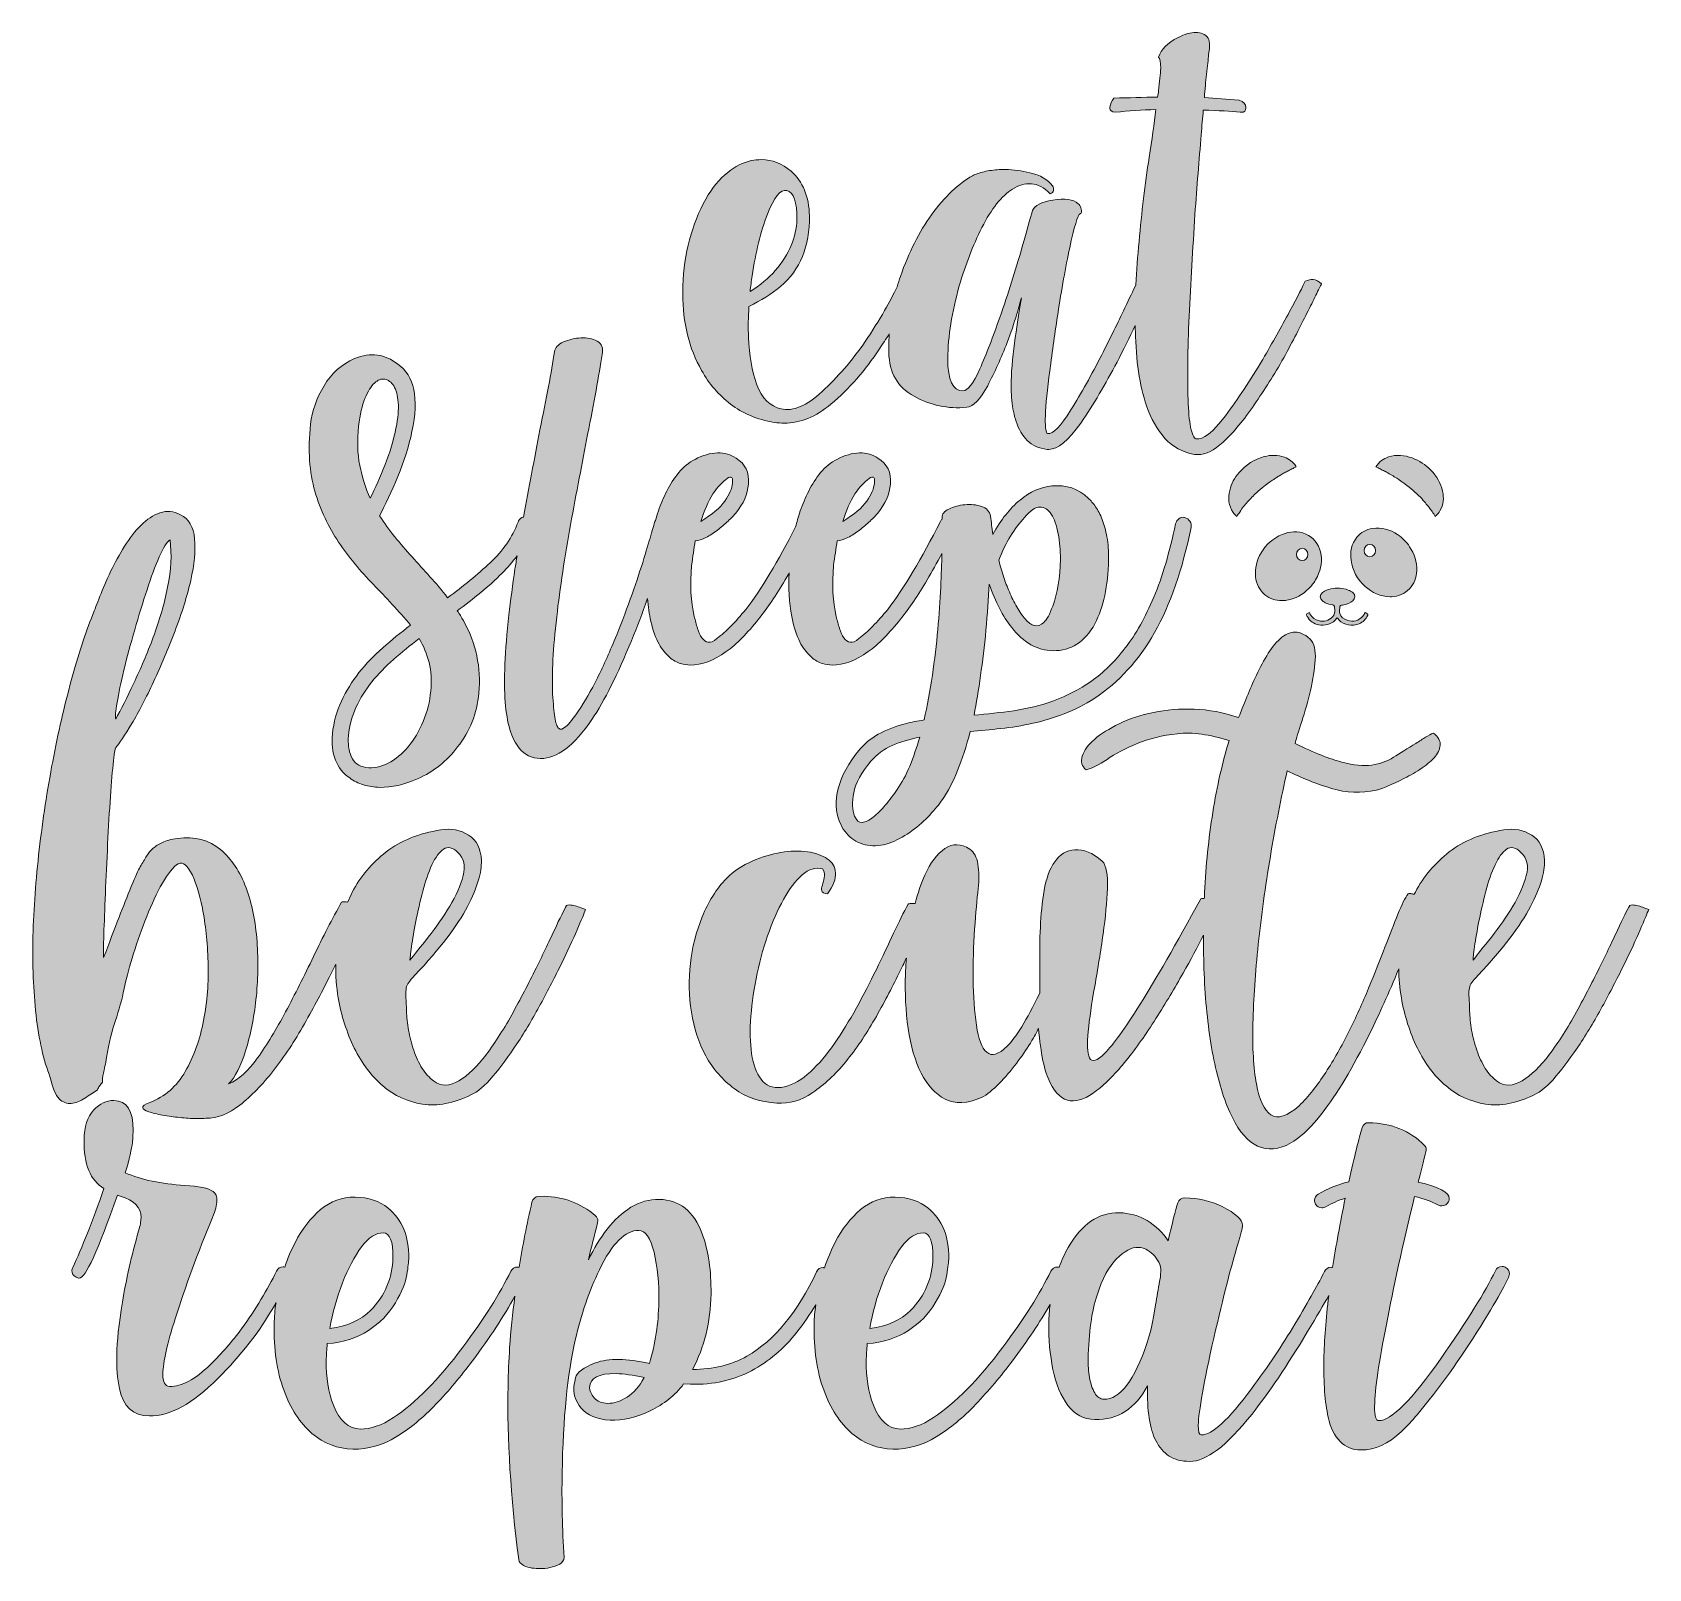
# Model space of a CAD drawing. Header units: inches. Extents: x 0.42 to 5.58, y -5.37 to -0.47.
import ezdxf

# ---------------------------------------------------------------- set-up
doc = ezdxf.new("R2010")
doc.units = ezdxf.units.IN
doc.header["$MEASUREMENT"] = 0
doc.layers.add('Layer 1', color=7, linetype='Continuous')

# ---------------------------------------------------------------- blocks, each defined once
blk = doc.blocks.new('block 2')
at = {"layer": 'Layer 1', "lineweight": 0}
for points, knots in [([(2.6469, -1.656), (2.6849, -1.6851), (2.7314, -1.7047), (2.7863, -1.7148), (2.7974, -1.7159), (2.8081, -1.7165), (2.8182, -1.7165), (2.8696, -1.7165), (2.9195, -1.6963), (2.9676, -1.656), (3.0258, -1.6068), (3.0773, -1.548), (3.1221, -1.4797), (3.1331, -1.4637), (3.1435, -1.4478), (3.1536, -1.4318), (3.1529, -1.4454), (3.1523, -1.4591), (3.1523, -1.473), (3.1523, -1.473), (3.1523, -1.4915), (3.1523, -1.4915), (3.1534, -1.5553), (3.1803, -1.6017), (3.2329, -1.6308), (3.2856, -1.66), (3.3415, -1.6717), (3.4009, -1.6661), (3.4221, -1.6639), (3.4445, -1.6409), (3.468, -1.5972), (3.4904, -1.5536), (3.5111, -1.5077), (3.5302, -1.4595), (3.5425, -1.4271), (3.5526, -1.3974), (3.5604, -1.3705), (3.5671, -1.347), (3.5722, -1.3291), (3.5755, -1.3168), (3.571, -1.3459), (3.5654, -1.3823), (3.5587, -1.426), (3.5509, -1.473), (3.5458, -1.5206), (3.5436, -1.5687), (3.5425, -1.5945), (3.543, -1.6197), (3.5453, -1.6443), (3.5475, -1.6689), (3.552, -1.6913), (3.5587, -1.7114), (3.5665, -1.7361), (3.5783, -1.7562), (3.594, -1.7719), (3.6097, -1.7876), (3.6309, -1.7971), (3.6578, -1.8004), (3.6578, -1.8004), (3.6628, -1.8004), (3.6628, -1.8004), (3.6919, -1.8004), (3.7261, -1.7724), (3.7653, -1.7165), (3.8056, -1.6571), (3.8442, -1.5922), (3.8812, -1.5217), (3.9026, -1.4811), (3.9217, -1.4424), (3.9386, -1.4052), (3.9389, -1.411), (3.9393, -1.4168), (3.9399, -1.4226), (3.941, -1.5155), (3.9528, -1.595), (3.9752, -1.6611), (3.9897, -1.7025), (4.0093, -1.7372), (4.034, -1.7652), (4.0586, -1.792), (4.0899, -1.8094), (4.128, -1.8172), (4.128, -1.8172), (4.1398, -1.8172), (4.1398, -1.8172), (4.1644, -1.8172), (4.1912, -1.8038), (4.2204, -1.7769), (4.2539, -1.7456), (4.287, -1.7058), (4.3194, -1.6577), (4.3519, -1.6107), (4.3833, -1.5609), (4.4135, -1.5082), (4.4426, -1.4545), (4.4672, -1.4069), (4.4874, -1.3655), (4.4986, -1.3442), (4.5081, -1.3252), (4.5159, -1.3084), (4.5237, -1.2916), (4.5299, -1.2793), (4.5344, -1.2715), (4.5254, -1.2636), (4.5165, -1.2592), (4.5075, -1.258), (4.4997, -1.258), (4.4913, -1.2597), (4.4823, -1.2631), (4.4745, -1.2799), (4.4577, -1.3123), (4.432, -1.3605), (4.4062, -1.4086), (4.3776, -1.4595), (4.3463, -1.5133), (4.3071, -1.5794), (4.2674, -1.6392), (4.2271, -1.693), (4.1868, -1.7467), (4.1554, -1.7713), (4.133, -1.7669), (4.1263, -1.7646), (4.1207, -1.7523), (4.1162, -1.7299), (4.1118, -1.7075), (4.109, -1.6779), (4.1079, -1.6409), (4.1056, -1.5715), (4.1067, -1.4831), (4.1112, -1.3756), (4.1168, -1.2681), (4.123, -1.1595), (4.1297, -1.0498), (4.1364, -0.9602), (4.1431, -0.8757), (4.1498, -0.7962), (4.1521, -0.7683), (4.1543, -0.7419), (4.1566, -0.7173), (4.2058, -0.7184), (4.245, -0.7207), (4.2741, -0.724), (4.2741, -0.724), (4.2775, -0.724), (4.2775, -0.724), (4.2875, -0.724), (4.2926, -0.7196), (4.2926, -0.7106), (4.2926, -0.7106), (4.2926, -0.7089), (4.2926, -0.7089), (4.2926, -0.6988), (4.2853, -0.691), (4.2707, -0.6854), (4.2327, -0.682), (4.1957, -0.6793), (4.1599, -0.677), (4.1621, -0.6501), (4.1644, -0.6255), (4.1666, -0.6031), (4.17, -0.5762), (4.1722, -0.555), (4.1733, -0.5393), (4.1756, -0.5225), (4.1767, -0.5136), (4.1767, -0.5124), (4.1767, -0.5012), (4.175, -0.4929), (4.1717, -0.4872), (4.1672, -0.4805), (4.1616, -0.4761), (4.1549, -0.4738), (4.1482, -0.4704), (4.1409, -0.4688), (4.133, -0.4688), (4.1162, -0.4688), (4.0972, -0.4744), (4.0759, -0.4856), (4.0424, -0.5024), (4.0216, -0.5231), (4.0138, -0.5477), (4.0183, -0.5522), (4.0205, -0.5639), (4.0205, -0.583), (4.0194, -0.602), (4.0172, -0.6261), (4.0138, -0.6552), (4.0127, -0.6619), (4.0116, -0.6686), (4.0105, -0.6753), (3.9645, -0.6764), (3.9181, -0.6776), (3.8711, -0.6787), (3.8644, -0.6877), (3.8599, -0.6971), (3.8576, -0.7072), (3.8576, -0.7072), (3.8576, -0.7106), (3.8576, -0.7106), (3.8576, -0.7184), (3.8638, -0.7229), (3.8761, -0.724), (3.9175, -0.7196), (3.9606, -0.7167), (4.0054, -0.7156), (3.9998, -0.7604), (3.9925, -0.8113), (3.9836, -0.8684), (3.9702, -0.9535), (3.9595, -1.0431), (3.9517, -1.1371), (3.9468, -1.1836), (3.9434, -1.2296), (3.9411, -1.2754), (3.9324, -1.2931), (3.9208, -1.3175), (3.9063, -1.3487), (3.8839, -1.3957), (3.8593, -1.4456), (3.8324, -1.4982), (3.8, -1.562), (3.767, -1.6208), (3.7334, -1.6745), (3.7009, -1.7271), (3.6763, -1.7523), (3.6595, -1.7501), (3.6561, -1.7489), (3.6539, -1.7422), (3.6528, -1.7299), (3.6516, -1.7176), (3.6516, -1.7008), (3.6528, -1.6795), (3.655, -1.6392), (3.6606, -1.5883), (3.6696, -1.5267), (3.6774, -1.464), (3.6864, -1.4019), (3.6964, -1.3403), (3.7087, -1.262), (3.7216, -1.1931), (3.735, -1.1338), (3.7485, -1.0733), (3.7591, -1.0442), (3.767, -1.0464), (3.7681, -1.0397), (3.7675, -1.0341), (3.7653, -1.0296), (3.7641, -1.0241), (3.7613, -1.0196), (3.7569, -1.0162), (3.7412, -1.0017), (3.7143, -0.9977), (3.6763, -1.0045), (3.6393, -1.0101), (3.6175, -1.0213), (3.6108, -1.038), (3.6085, -1.0459), (3.5973, -1.0856), (3.5772, -1.1573), (3.557, -1.2289), (3.5335, -1.3028), (3.5067, -1.3789), (3.4854, -1.4405), (3.4641, -1.4954), (3.4428, -1.5435), (3.4216, -1.5905), (3.4037, -1.614), (3.3891, -1.614), (3.3566, -1.614), (3.3404, -1.5794), (3.3404, -1.5099), (3.3415, -1.4394), (3.3538, -1.3621), (3.3774, -1.2782), (3.3964, -1.2121), (3.4204, -1.15), (3.4496, -1.0918), (3.4798, -1.0325), (3.5123, -0.9916), (3.547, -0.9692), (3.5671, -0.9569), (3.5873, -0.9513), (3.6074, -0.9524), (3.6276, -0.9535), (3.6477, -0.9642), (3.6679, -0.9843), (3.6735, -0.9821), (3.6768, -0.9787), (3.678, -0.9742), (3.6791, -0.9686), (3.678, -0.9636), (3.6746, -0.9591), (3.66, -0.939), (3.636, -0.925), (3.6024, -0.9171), (3.5766, -0.9104), (3.5509, -0.9071), (3.5251, -0.9071), (3.5251, -0.9071), (3.505, -0.9071), (3.505, -0.9071), (3.4882, -0.9082), (3.472, -0.9104), (3.4563, -0.9138), (3.4417, -0.9171), (3.4294, -0.9216), (3.4193, -0.9272), (3.3981, -0.9384), (3.3762, -0.9547), (3.3538, -0.9759), (3.3314, -0.9972), (3.3096, -1.0224), (3.2884, -1.0515), (3.2492, -1.1063), (3.2161, -1.1718), (3.1893, -1.248), (3.1855, -1.2589), (3.1821, -1.27), (3.1789, -1.2812), (3.1678, -1.3043), (3.1546, -1.3295), (3.1389, -1.3571), (3.1199, -1.3896), (3.0991, -1.4226), (3.0768, -1.4562), (3.0342, -1.5178), (2.9883, -1.571), (2.9391, -1.6157), (2.8898, -1.6616), (2.8461, -1.6801), (2.8081, -1.6711), (2.7734, -1.6633), (2.7476, -1.6376), (2.7308, -1.5939), (2.7151, -1.5502), (2.7062, -1.4998), (2.704, -1.4428), (2.7028, -1.4103), (2.7034, -1.3778), (2.7056, -1.3454), (2.7056, -1.3454), (2.7056, -1.3437), (2.7056, -1.3437), (2.7437, -1.3258), (2.7773, -1.3045), (2.8064, -1.2799), (2.8691, -1.2273), (2.8999, -1.1522), (2.8988, -1.0548), (2.8976, -0.9933), (2.878, -0.9457), (2.84, -0.9121), (2.8109, -0.8875), (2.7795, -0.8752), (2.746, -0.8752), (2.7348, -0.8752), (2.7235, -0.8763), (2.7124, -0.8785), (2.6866, -0.8841), (2.6614, -0.897), (2.6368, -0.9171), (2.611, -0.9373), (2.5881, -0.9653), (2.5679, -1.0011), (2.5232, -1.0817), (2.4985, -1.1741), (2.4941, -1.2782), (2.4941, -1.2782), (2.4941, -1.3034), (2.4941, -1.3034), (2.4941, -1.3963), (2.5142, -1.478), (2.5545, -1.5485), (2.578, -1.5911), (2.6088, -1.6269), (2.6469, -1.656)], [0, 0, 0, 0, 1, 1, 1, 2, 2, 2, 3, 3, 3, 4, 4, 4, 5, 5, 5, 6, 6, 6, 7, 7, 7, 8, 8, 8, 9, 9, 9, 10, 10, 10, 11, 11, 11, 12, 12, 12, 13, 13, 13, 14, 14, 14, 15, 15, 15, 16, 16, 16, 17, 17, 17, 18, 18, 18, 19, 19, 19, 20, 20, 20, 21, 21, 21, 22, 22, 22, 23, 23, 23, 24, 24, 24, 25, 25, 25, 26, 26, 26, 27, 27, 27, 28, 28, 28, 29, 29, 29, 30, 30, 30, 31, 31, 31, 32, 32, 32, 33, 33, 33, 34, 34, 34, 35, 35, 35, 36, 36, 36, 37, 37, 37, 38, 38, 38, 39, 39, 39, 40, 40, 40, 41, 41, 41, 42, 42, 42, 43, 43, 43, 44, 44, 44, 45, 45, 45, 46, 46, 46, 47, 47, 47, 48, 48, 48, 49, 49, 49, 50, 50, 50, 51, 51, 51, 52, 52, 52, 53, 53, 53, 54, 54, 54, 55, 55, 55, 56, 56, 56, 57, 57, 57, 58, 58, 58, 59, 59, 59, 60, 60, 60, 61, 61, 61, 62, 62, 62, 63, 63, 63, 64, 64, 64, 65, 65, 65, 66, 66, 66, 67, 67, 67, 68, 68, 68, 69, 69, 69, 70, 70, 70, 71, 71, 71, 72, 72, 72, 73, 73, 73, 74, 74, 74, 75, 75, 75, 76, 76, 76, 77, 77, 77, 78, 78, 78, 79, 79, 79, 80, 80, 80, 81, 81, 81, 82, 82, 82, 83, 83, 83, 84, 84, 84, 85, 85, 85, 86, 86, 86, 87, 87, 87, 88, 88, 88, 89, 89, 89, 90, 90, 90, 91, 91, 91, 92, 92, 92, 93, 93, 93, 94, 94, 94, 95, 95, 95, 96, 96, 96, 97, 97, 97, 98, 98, 98, 99, 99, 99, 100, 100, 100, 101, 101, 101, 102, 102, 102, 103, 103, 103, 104, 104, 104, 105, 105, 105, 106, 106, 106, 107, 107, 107, 108, 108, 108, 109, 109, 109, 110, 110, 110, 111, 111, 111, 112, 112, 112, 113, 113, 113, 114, 114, 114, 115, 115, 115, 116, 116, 116, 117, 117, 117, 118, 118, 118, 119, 119, 119, 120, 120, 120, 121, 121, 121, 122, 122, 122, 123, 123, 123, 124, 124, 124, 125, 125, 125, 125]), ([(2.7157, -1.2463), (2.7269, -1.1713), (2.7431, -1.1058), (2.7644, -1.0498), (2.7857, -0.995), (2.8064, -0.9698), (2.8266, -0.9742), (2.8489, -0.9798), (2.8596, -1.0106), (2.8585, -1.0666), (2.8573, -1.1226), (2.8344, -1.1769), (2.7896, -1.2295), (2.7683, -1.2541), (2.7415, -1.2765), (2.709, -1.2967), (2.7112, -1.2799), (2.7135, -1.2631), (2.7157, -1.2463)], [0, 0, 0, 0, 1, 1, 1, 2, 2, 2, 3, 3, 3, 4, 4, 4, 5, 5, 5, 6, 6, 6, 6])]:
    blk.add_open_spline(points, degree=3, knots=knots, dxfattribs=at)
blk = doc.blocks.new('block 3')
at = {"layer": 'Layer 1', "lineweight": 0}
for points, knots in [([(2.1504, -3.258), (2.1436, -3.2562), (2.1378, -3.2553), (2.1327, -3.2552), (2.1276, -3.2551), (2.1245, -3.2556), (2.1234, -3.2567), (2.1153, -3.2701), (2.1022, -3.2963), (2.0841, -3.3353), (2.066, -3.3743), (2.045, -3.4181), (2.0211, -3.4665), (1.9972, -3.515), (1.9711, -3.5646), (1.9426, -3.6152), (1.9142, -3.6659), (1.8854, -3.7095), (1.8561, -3.7461), (1.8267, -3.7826), (1.7977, -3.808), (1.7687, -3.8221), (1.7398, -3.8362), (1.7132, -3.8318), (1.6889, -3.8089), (1.6756, -3.7974), (1.6641, -3.7823), (1.6543, -3.7636), (1.6445, -3.7449), (1.6364, -3.7248), (1.63, -3.7033), (1.6237, -3.6819), (1.619, -3.6604), (1.616, -3.639), (1.613, -3.6176), (1.6116, -3.5985), (1.6119, -3.5816), (1.6111, -3.5659), (1.6104, -3.5535), (1.61, -3.5445), (1.6096, -3.5355), (1.61, -3.5276), (1.6113, -3.5209), (1.6125, -3.5142), (1.6152, -3.5081), (1.6192, -3.5025), (1.6232, -3.497), (1.6298, -3.4892), (1.639, -3.4793), (1.7191, -3.3941), (1.775, -3.3212), (1.8064, -3.2605), (1.8378, -3.1998), (1.8527, -3.1506), (1.8511, -3.1129), (1.8495, -3.0752), (1.8359, -3.0483), (1.8103, -3.0321), (1.7848, -3.0159), (1.7551, -3.0103), (1.7213, -3.0153), (1.6514, -3.0265), (1.5934, -3.0499), (1.5472, -3.0857), (1.5011, -3.1214), (1.4649, -3.1643), (1.4388, -3.2144), (1.4333, -3.2249), (1.4284, -3.2356), (1.4237, -3.2465), (1.4206, -3.2459), (1.4177, -3.2454), (1.415, -3.2451), (1.4094, -3.2444), (1.406, -3.2447), (1.4049, -3.2457), (1.3747, -3.2992), (1.3447, -3.3571), (1.315, -3.4195), (1.2852, -3.482), (1.2555, -3.541), (1.2259, -3.5967), (1.1963, -3.6524), (1.1665, -3.7013), (1.1365, -3.7435), (1.1065, -3.7857), (1.0757, -3.8132), (1.044, -3.8262), (1.0646, -3.8052), (1.0826, -3.7701), (1.0981, -3.7209), (1.1136, -3.6717), (1.1247, -3.6171), (1.1313, -3.5571), (1.138, -3.4971), (1.1391, -3.4353), (1.1346, -3.3717), (1.1301, -3.3081), (1.1184, -3.2509), (1.0996, -3.2), (1.0809, -3.149), (1.0534, -3.1084), (1.0175, -3.078), (0.9815, -3.0476), (0.9359, -3.0358), (0.8807, -3.0427), (0.8604, -3.0457), (0.8443, -3.0499), (0.8324, -3.0553), (0.8205, -3.0608), (0.8105, -3.0671), (0.8026, -3.0742), (0.7946, -3.0814), (0.7877, -3.0897), (0.7819, -3.0991), (0.7761, -3.1086), (0.7692, -3.12), (0.7611, -3.1333), (0.7553, -3.1434), (0.7459, -3.1643), (0.733, -3.1961), (0.7201, -3.2279), (0.7071, -3.2605), (0.6942, -3.294), (0.6789, -3.3331), (0.6624, -3.3761), (0.6447, -3.423), (0.6437, -3.4174), (0.6438, -3.3971), (0.6449, -3.3623), (0.6461, -3.3275), (0.6477, -3.2856), (0.6497, -3.2368), (0.6516, -3.1879), (0.654, -3.136), (0.6566, -3.0809), (0.6592, -3.0259), (0.6621, -2.9746), (0.6652, -2.9268), (0.6683, -2.8791), (0.6715, -2.839), (0.6749, -2.8064), (0.6782, -2.7739), (0.6811, -2.756), (0.6834, -2.7526), (0.6949, -2.7393), (0.7119, -2.7138), (0.7345, -2.676), (0.7571, -2.6382), (0.7803, -2.5936), (0.8043, -2.5423), (0.8282, -2.491), (0.851, -2.4369), (0.8729, -2.38), (0.8946, -2.323), (0.9113, -2.2693), (0.9229, -2.219), (0.9344, -2.1686), (0.9386, -2.1243), (0.9353, -2.086), (0.932, -2.0477), (0.917, -2.0222), (0.8903, -2.0093), (0.868, -1.9977), (0.8461, -1.9957), (0.8246, -2.0031), (0.8031, -2.0106), (0.783, -2.0238), (0.7641, -2.0425), (0.7452, -2.0613), (0.7277, -2.0838), (0.7115, -2.1099), (0.6953, -2.136), (0.6805, -2.163), (0.6671, -2.1909), (0.6537, -2.2188), (0.6422, -2.245), (0.6328, -2.2695), (0.6234, -2.2941), (0.6158, -2.3137), (0.6099, -2.3282), (0.5864, -2.3873), (0.5635, -2.4575), (0.5413, -2.5386), (0.5191, -2.6197), (0.4993, -2.7059), (0.482, -2.7972), (0.4646, -2.8885), (0.4504, -2.9821), (0.4392, -3.078), (0.4279, -3.1739), (0.4213, -3.2665), (0.4191, -3.3558), (0.417, -3.4452), (0.4203, -3.5289), (0.4291, -3.6072), (0.4378, -3.6855), (0.453, -3.7518), (0.4745, -3.8061), (0.4818, -3.84), (0.4912, -3.8626), (0.5028, -3.8741), (0.5144, -3.8855), (0.5272, -3.8905), (0.5413, -3.8891), (0.5554, -3.8876), (0.5698, -3.882), (0.5846, -3.8721), (0.5994, -3.8623), (0.613, -3.8535), (0.6255, -3.8459), (0.6267, -3.8414), (0.6288, -3.8372), (0.6317, -3.8333), (0.6345, -3.8294), (0.6377, -3.8253), (0.6412, -3.8208), (0.6401, -3.8141), (0.6412, -3.8045), (0.6442, -3.7922), (0.6472, -3.7799), (0.6506, -3.7631), (0.6543, -3.7418), (0.6619, -3.6959), (0.6713, -3.6567), (0.6825, -3.6243), (0.6938, -3.5919), (0.7031, -3.5578), (0.7104, -3.5219), (0.7154, -3.4962), (0.7238, -3.4637), (0.7358, -3.4246), (0.7477, -3.3855), (0.7613, -3.3461), (0.7766, -3.3064), (0.7919, -3.2668), (0.8083, -3.2306), (0.8257, -3.1977), (0.8431, -3.1649), (0.8604, -3.1413), (0.8775, -3.1269), (0.8923, -3.1149), (0.9074, -3.1224), (0.9226, -3.1497), (0.9379, -3.1769), (0.9504, -3.2156), (0.9602, -3.2658), (0.97, -3.316), (0.9761, -3.3731), (0.9783, -3.4372), (0.9806, -3.5014), (0.9758, -3.5637), (0.9641, -3.6242), (0.9523, -3.6846), (0.9329, -3.7388), (0.9056, -3.7867), (0.8784, -3.8345), (0.8404, -3.8676), (0.7918, -3.8858), (0.7759, -3.8923), (0.7685, -3.8978), (0.7696, -3.9023), (0.7706, -3.9068), (0.777, -3.9111), (0.7887, -3.9153), (0.8005, -3.9194), (0.8153, -3.9231), (0.8332, -3.9262), (0.8511, -3.9293), (0.8694, -3.9319), (0.8879, -3.9339), (0.9064, -3.9359), (0.9235, -3.937), (0.9392, -3.9373), (0.955, -3.9376), (0.9656, -3.9372), (0.9713, -3.9362), (1.0072, -3.9368), (1.0434, -3.9228), (1.0799, -3.8943), (1.1164, -3.8656), (1.1521, -3.8289), (1.1872, -3.784), (1.2223, -3.7391), (1.2552, -3.6893), (1.2859, -3.6348), (1.3167, -3.5803), (1.3446, -3.5279), (1.3696, -3.4778), (1.3753, -3.4665), (1.3806, -3.4556), (1.3859, -3.4448), (1.3856, -3.4808), (1.3881, -3.5165), (1.3941, -3.5517), (1.4038, -3.6086), (1.4208, -3.662), (1.4453, -3.7119), (1.4697, -3.7618), (1.5002, -3.8022), (1.5367, -3.8332), (1.5733, -3.8642), (1.6153, -3.8835), (1.663, -3.8911), (1.7106, -3.8986), (1.7622, -3.8888), (1.8178, -3.8617), (1.8393, -3.852), (1.8627, -3.8322), (1.8879, -3.8023), (1.9132, -3.7724), (1.9388, -3.7377), (1.9648, -3.6982), (1.9908, -3.6588), (2.016, -3.6165), (2.0403, -3.5714), (2.0647, -3.5263), (2.0868, -3.4834), (2.1067, -3.4427), (2.1265, -3.4021), (2.1431, -3.3661), (2.1566, -3.3349), (2.1701, -3.3036), (2.1792, -3.2819), (2.1839, -3.2696), (2.1805, -3.2684), (2.1758, -3.2666), (2.1696, -3.2643), (2.1635, -3.2619), (2.1571, -3.2598), (2.1504, -3.258)], [0, 0, 0, 0, 1, 1, 1, 2, 2, 2, 3, 3, 3, 4, 4, 4, 5, 5, 5, 6, 6, 6, 7, 7, 7, 8, 8, 8, 9, 9, 9, 10, 10, 10, 11, 11, 11, 12, 12, 12, 13, 13, 13, 14, 14, 14, 15, 15, 15, 16, 16, 16, 17, 17, 17, 18, 18, 18, 19, 19, 19, 20, 20, 20, 21, 21, 21, 22, 22, 22, 23, 23, 23, 24, 24, 24, 25, 25, 25, 26, 26, 26, 27, 27, 27, 28, 28, 28, 29, 29, 29, 30, 30, 30, 31, 31, 31, 32, 32, 32, 33, 33, 33, 34, 34, 34, 35, 35, 35, 36, 36, 36, 37, 37, 37, 38, 38, 38, 39, 39, 39, 40, 40, 40, 41, 41, 41, 42, 42, 42, 43, 43, 43, 44, 44, 44, 45, 45, 45, 46, 46, 46, 47, 47, 47, 48, 48, 48, 49, 49, 49, 50, 50, 50, 51, 51, 51, 52, 52, 52, 53, 53, 53, 54, 54, 54, 55, 55, 55, 56, 56, 56, 57, 57, 57, 58, 58, 58, 59, 59, 59, 60, 60, 60, 61, 61, 61, 62, 62, 62, 63, 63, 63, 64, 64, 64, 65, 65, 65, 66, 66, 66, 67, 67, 67, 68, 68, 68, 69, 69, 69, 70, 70, 70, 71, 71, 71, 72, 72, 72, 73, 73, 73, 74, 74, 74, 75, 75, 75, 76, 76, 76, 77, 77, 77, 78, 78, 78, 79, 79, 79, 80, 80, 80, 81, 81, 81, 82, 82, 82, 83, 83, 83, 84, 84, 84, 85, 85, 85, 86, 86, 86, 87, 87, 87, 88, 88, 88, 89, 89, 89, 90, 90, 90, 91, 91, 91, 92, 92, 92, 93, 93, 93, 94, 94, 94, 95, 95, 95, 96, 96, 96, 97, 97, 97, 98, 98, 98, 99, 99, 99, 100, 100, 100, 101, 101, 101, 102, 102, 102, 103, 103, 103, 104, 104, 104, 105, 105, 105, 106, 106, 106, 107, 107, 107, 108, 108, 108, 109, 109, 109, 110, 110, 110, 110]), ([(0.6876, -2.6086), (0.6926, -2.58), (0.6999, -2.5455), (0.7096, -2.5052), (0.7193, -2.4649), (0.7308, -2.4222), (0.7439, -2.3769), (0.7571, -2.3316), (0.7702, -2.2888), (0.7833, -2.2486), (0.7963, -2.2083), (0.8093, -2.1734), (0.8222, -2.1439), (0.835, -2.1143), (0.8466, -2.0962), (0.8568, -2.0897), (0.8628, -2.1359), (0.8602, -2.1861), (0.8491, -2.2404), (0.8381, -2.2948), (0.8228, -2.3479), (0.8034, -2.3998), (0.7839, -2.4517), (0.7631, -2.5009), (0.7409, -2.5471), (0.7188, -2.5934), (0.6996, -2.6315), (0.6833, -2.6616), (0.6812, -2.6548), (0.6826, -2.6371), (0.6876, -2.6086)], [0, 0, 0, 0, 1, 1, 1, 2, 2, 2, 3, 3, 3, 4, 4, 4, 5, 5, 5, 6, 6, 6, 7, 7, 7, 8, 8, 8, 9, 9, 9, 10, 10, 10, 10]), ([(1.6279, -3.388), (1.6312, -3.3645), (1.6358, -3.3373), (1.642, -3.3065), (1.6482, -3.2757), (1.6555, -3.2441), (1.6639, -3.2116), (1.6723, -3.1792), (1.6821, -3.151), (1.6932, -3.127), (1.7043, -3.103), (1.7167, -3.0864), (1.7303, -3.077), (1.744, -3.0677), (1.7591, -3.0711), (1.7757, -3.0871), (1.7956, -3.1055), (1.8013, -3.1303), (1.7929, -3.1616), (1.7845, -3.1929), (1.7701, -3.2256), (1.7499, -3.2595), (1.7296, -3.2934), (1.7069, -3.3262), (1.6816, -3.3578), (1.6563, -3.3894), (1.6368, -3.414), (1.623, -3.4318), (1.6231, -3.4262), (1.6247, -3.4116), (1.6279, -3.388)], [0, 0, 0, 0, 1, 1, 1, 2, 2, 2, 3, 3, 3, 4, 4, 4, 5, 5, 5, 6, 6, 6, 7, 7, 7, 8, 8, 8, 9, 9, 9, 10, 10, 10, 10])]:
    blk.add_open_spline(points, degree=3, knots=knots, dxfattribs=at)
blk = doc.blocks.new('block 4')
at = {"layer": 'Layer 1', "lineweight": 0}
for points, knots in [([(5.5646, -3.2643), (5.5585, -3.2619), (5.5521, -3.2598), (5.5454, -3.258), (5.5386, -3.2562), (5.5328, -3.2553), (5.5277, -3.2552), (5.5226, -3.2551), (5.5195, -3.2556), (5.5184, -3.2567), (5.5103, -3.2701), (5.4972, -3.2963), (5.4791, -3.3353), (5.461, -3.3743), (5.44, -3.4181), (5.4161, -3.4665), (5.3922, -3.515), (5.3661, -3.5646), (5.3376, -3.6152), (5.3092, -3.6659), (5.2804, -3.7095), (5.2511, -3.7461), (5.2218, -3.7826), (5.1927, -3.808), (5.1637, -3.8221), (5.1348, -3.8362), (5.1082, -3.8318), (5.0839, -3.8089), (5.0706, -3.7974), (5.0591, -3.7823), (5.0493, -3.7636), (5.0395, -3.7449), (5.0314, -3.7248), (5.025, -3.7033), (5.0187, -3.6819), (5.014, -3.6604), (5.011, -3.639), (5.008, -3.6176), (5.0066, -3.5985), (5.0069, -3.5816), (5.0061, -3.5659), (5.0054, -3.5535), (5.005, -3.5445), (5.0046, -3.5355), (5.005, -3.5276), (5.0063, -3.5209), (5.0075, -3.5142), (5.0102, -3.5081), (5.0142, -3.5025), (5.0182, -3.497), (5.0248, -3.4892), (5.034, -3.4793), (5.1141, -3.3941), (5.17, -3.3212), (5.2014, -3.2605), (5.2328, -3.1998), (5.2477, -3.1506), (5.2461, -3.1129), (5.2445, -3.0752), (5.2309, -3.0483), (5.2053, -3.0321), (5.1798, -3.0159), (5.1501, -3.0103), (5.1163, -3.0153), (5.0464, -3.0265), (4.9884, -3.0499), (4.9422, -3.0857), (4.8961, -3.1214), (4.8599, -3.1643), (4.8338, -3.2144), (4.8326, -3.2167), (4.8316, -3.2189), (4.8304, -3.2212), (4.8262, -3.2201), (4.8222, -3.2192), (4.8188, -3.2187), (4.8143, -3.218), (4.8115, -3.2183), (4.8104, -3.2194), (4.8011, -3.2327), (4.7904, -3.2544), (4.778, -3.2845), (4.7657, -3.3147), (4.7519, -3.3498), (4.7366, -3.39), (4.7213, -3.4302), (4.7039, -3.4738), (4.6846, -3.5206), (4.6652, -3.5675), (4.6442, -3.6138), (4.6214, -3.6595), (4.5987, -3.7052), (4.5741, -3.7486), (4.5475, -3.7897), (4.5209, -3.8308), (4.4928, -3.8663), (4.463, -3.8961), (4.4242, -3.9303), (4.394, -3.9399), (4.3723, -3.9249), (4.3507, -3.9099), (4.3352, -3.877), (4.326, -3.8263), (4.3168, -3.7756), (4.3131, -3.7111), (4.3151, -3.6331), (4.317, -3.555), (4.3227, -3.4708), (4.3321, -3.3805), (4.3415, -3.2902), (4.3544, -3.1968), (4.3707, -3.1004), (4.387, -3.004), (4.4049, -2.9127), (4.4244, -2.8265), (4.4712, -2.8498), (4.5183, -2.8686), (4.5659, -2.8829), (4.6134, -2.8973), (4.6609, -2.8992), (4.7082, -2.8888), (4.7139, -2.8878), (4.7246, -2.884), (4.7405, -2.8776), (4.7563, -2.8711), (4.7736, -2.8632), (4.7923, -2.854), (4.811, -2.8448), (4.8297, -2.8342), (4.8485, -2.8221), (4.8673, -2.8101), (4.8824, -2.7977), (4.8938, -2.785), (4.9053, -2.7723), (4.9117, -2.7592), (4.9131, -2.7457), (4.9144, -2.7322), (4.9073, -2.7192), (4.8918, -2.7065), (4.8839, -2.7098), (4.8754, -2.7141), (4.8663, -2.7196), (4.8572, -2.7251), (4.847, -2.7316), (4.8356, -2.7393), (4.8084, -2.7557), (4.7845, -2.7704), (4.764, -2.7835), (4.7436, -2.7967), (4.7204, -2.805), (4.6945, -2.8085), (4.6685, -2.812), (4.6369, -2.8089), (4.5994, -2.7992), (4.5619, -2.7896), (4.5119, -2.7696), (4.4495, -2.7393), (4.4531, -2.7247), (4.4603, -2.7015), (4.471, -2.6697), (4.4816, -2.6378), (4.4909, -2.6046), (4.4988, -2.5699), (4.5067, -2.5352), (4.5118, -2.5026), (4.514, -2.4723), (4.5162, -2.442), (4.5107, -2.42), (4.4975, -2.4063), (4.4787, -2.3891), (4.4608, -2.3818), (4.4439, -2.3843), (4.427, -2.3868), (4.4111, -2.3955), (4.3962, -2.4104), (4.3814, -2.4253), (4.3673, -2.4445), (4.3539, -2.4678), (4.3406, -2.4912), (4.3287, -2.5149), (4.3181, -2.5389), (4.3076, -2.5629), (4.2979, -2.5857), (4.2891, -2.6075), (4.2803, -2.6293), (4.2735, -2.6457), (4.2689, -2.6569), (4.2208, -2.6403), (4.1738, -2.6314), (4.1277, -2.63), (4.0817, -2.6286), (4.0383, -2.6321), (3.9977, -2.6403), (3.9571, -2.6486), (3.9206, -2.6607), (3.8883, -2.6764), (3.856, -2.6921), (3.8296, -2.7088), (3.8091, -2.7264), (3.7885, -2.7441), (3.7756, -2.7618), (3.7702, -2.7797), (3.7648, -2.7976), (3.7688, -2.8123), (3.7821, -2.8237), (3.8001, -2.8196), (3.8225, -2.8084), (3.8492, -2.7903), (3.876, -2.7723), (3.908, -2.7554), (3.9454, -2.7398), (3.9828, -2.7241), (4.0257, -2.7136), (4.0741, -2.7083), (4.1225, -2.703), (4.1774, -2.7104), (4.2389, -2.7305), (4.2175, -2.7999), (4.2001, -2.8763), (4.1869, -2.9598), (4.1736, -3.0433), (4.1648, -3.1286), (4.1605, -3.2156), (4.1602, -3.2221), (4.16, -3.2285), (4.1597, -3.235), (4.1586, -3.2348), (4.1574, -3.2345), (4.1563, -3.2344), (4.1512, -3.2337), (4.1487, -3.234), (4.1487, -3.2351), (4.0685, -3.382), (4.0039, -3.4945), (3.9548, -3.5723), (3.9056, -3.6501), (3.8682, -3.702), (3.8425, -3.7279), (3.8167, -3.7539), (3.8003, -3.759), (3.7933, -3.7431), (3.7863, -3.7272), (3.7848, -3.6991), (3.7889, -3.6587), (3.793, -3.6183), (3.8, -3.5701), (3.81, -3.5141), (3.8199, -3.4581), (3.8288, -3.4029), (3.8365, -3.3485), (3.8442, -3.2941), (3.8489, -3.2453), (3.8508, -3.2021), (3.8527, -3.1588), (3.847, -3.1298), (3.8338, -3.1149), (3.8028, -3.0885), (3.7738, -3.0765), (3.7467, -3.0788), (3.7197, -3.0812), (3.6981, -3.094), (3.682, -3.1173), (3.6658, -3.1407), (3.6546, -3.1711), (3.6484, -3.2086), (3.6421, -3.2462), (3.638, -3.2855), (3.6362, -3.3264), (3.6344, -3.3675), (3.6337, -3.4068), (3.6341, -3.4444), (3.6346, -3.4821), (3.6346, -3.5127), (3.6342, -3.5363), (3.5922, -3.6233), (3.5575, -3.68), (3.5301, -3.7065), (3.5026, -3.733), (3.4809, -3.7393), (3.4649, -3.7256), (3.4488, -3.7118), (3.4378, -3.6829), (3.4318, -3.639), (3.4258, -3.5951), (3.4225, -3.5464), (3.4217, -3.493), (3.4209, -3.4396), (3.4224, -3.3862), (3.4262, -3.3329), (3.4299, -3.2796), (3.4338, -3.2367), (3.4377, -3.2041), (3.4405, -3.1738), (3.4401, -3.1474), (3.4366, -3.1248), (3.433, -3.1023), (3.4246, -3.0864), (3.4113, -3.0772), (3.3823, -3.0587), (3.3557, -3.058), (3.3312, -3.075), (3.3067, -3.092), (3.2854, -3.1203), (3.2673, -3.1598), (3.2553, -3.1862), (3.245, -3.2166), (3.2363, -3.2503), (3.2321, -3.2502), (3.2282, -3.2502), (3.2248, -3.2505), (3.2186, -3.251), (3.2149, -3.2517), (3.2138, -3.2528), (3.1998, -3.2785), (3.1844, -3.3094), (3.1675, -3.3456), (3.1505, -3.3818), (3.1322, -3.4203), (3.1124, -3.461), (3.0925, -3.5017), (3.0713, -3.5426), (3.0487, -3.5838), (3.026, -3.6249), (3.0026, -3.6631), (2.9784, -3.698), (2.9542, -3.733), (2.9286, -3.7629), (2.9018, -3.7878), (2.8749, -3.8126), (2.8474, -3.8287), (2.8192, -3.836), (2.7898, -3.8423), (2.7669, -3.8365), (2.7504, -3.8188), (2.7338, -3.8011), (2.7224, -3.7756), (2.7163, -3.7424), (2.7101, -3.7091), (2.7083, -3.6706), (2.7107, -3.6268), (2.7132, -3.583), (2.719, -3.5376), (2.7283, -3.4905), (2.7375, -3.4435), (2.7498, -3.3979), (2.7652, -3.3537), (2.7806, -3.3096), (2.7976, -3.2708), (2.8161, -3.2375), (2.8347, -3.2041), (2.8545, -3.178), (2.8757, -3.1592), (2.8968, -3.1405), (2.9185, -3.1342), (2.9409, -3.1402), (2.9464, -3.1504), (2.9482, -3.1597), (2.9463, -3.1681), (2.9445, -3.1765), (2.9424, -3.1843), (2.94, -3.1916), (2.9376, -3.1988), (2.937, -3.205), (2.938, -3.2101), (2.939, -3.2151), (2.9452, -3.2184), (2.9564, -3.2197), (2.9748, -3.1941), (2.9834, -3.1718), (2.982, -3.1527), (2.9807, -3.1335), (2.9719, -3.1185), (2.9558, -3.1075), (2.9397, -3.0966), (2.9185, -3.0892), (2.8921, -3.0853), (2.8658, -3.0815), (2.8377, -3.0822), (2.8078, -3.0873), (2.7779, -3.0924), (2.7474, -3.1017), (2.7163, -3.1152), (2.6851, -3.1287), (2.6575, -3.147), (2.6335, -3.1702), (2.6015, -3.2045), (2.5757, -3.2454), (2.5564, -3.2928), (2.537, -3.3402), (2.5243, -3.39), (2.5184, -3.4422), (2.5124, -3.4943), (2.5135, -3.546), (2.5216, -3.5973), (2.5297, -3.6486), (2.5451, -3.6952), (2.568, -3.7372), (2.5909, -3.7792), (2.6212, -3.814), (2.6589, -3.8417), (2.6966, -3.8693), (2.7419, -3.8847), (2.7947, -3.8879), (2.834, -3.8908), (2.8721, -3.8797), (2.9091, -3.8545), (2.946, -3.8292), (2.9812, -3.7964), (3.0145, -3.756), (3.0478, -3.7155), (3.0786, -3.6703), (3.1071, -3.6202), (3.1355, -3.5701), (3.1613, -3.5214), (3.1846, -3.474), (3.193, -3.457), (3.2009, -3.4406), (3.2084, -3.4246), (3.2071, -3.4418), (3.206, -3.4591), (3.2053, -3.4766), (3.2032, -3.5361), (3.2061, -3.5938), (3.2141, -3.6495), (3.2221, -3.7053), (3.2359, -3.7528), (3.2555, -3.7919), (3.275, -3.831), (3.3007, -3.8587), (3.3324, -3.875), (3.3642, -3.8913), (3.4027, -3.8897), (3.448, -3.8703), (3.4661, -3.8605), (3.4849, -3.8456), (3.5044, -3.8257), (3.5239, -3.8058), (3.5422, -3.7845), (3.5595, -3.7618), (3.5767, -3.739), (3.5917, -3.7171), (3.6045, -3.696), (3.6172, -3.6748), (3.6259, -3.6593), (3.6306, -3.6492), (3.637, -3.7291), (3.6492, -3.787), (3.6672, -3.8227), (3.6851, -3.8584), (3.7067, -3.8776), (3.7319, -3.8803), (3.7572, -3.883), (3.7852, -3.8722), (3.8159, -3.848), (3.8467, -3.8238), (3.8782, -3.7918), (3.9103, -3.7519), (3.9425, -3.712), (3.9742, -3.6673), (4.0054, -3.6178), (4.0366, -3.5683), (4.0656, -3.52), (4.0922, -3.4727), (4.1168, -3.4292), (4.1383, -3.3888), (4.157, -3.3514), (4.1569, -3.3926), (4.1576, -3.4336), (4.1593, -3.4744), (4.1629, -3.5599), (4.1708, -3.6384), (4.183, -3.71), (4.1953, -3.7816), (4.2119, -3.844), (4.2329, -3.8972), (4.2539, -3.9504), (4.2788, -3.9884), (4.3076, -4.0114), (4.3364, -4.0344), (4.37, -4.0398), (4.4085, -4.0275), (4.4469, -4.0153), (4.4894, -3.9795), (4.536, -3.9202), (4.5825, -3.8608), (4.6335, -3.7754), (4.6888, -3.664), (4.7183, -3.6047), (4.7489, -3.5361), (4.7808, -3.4587), (4.7812, -3.4899), (4.7839, -3.521), (4.7891, -3.5517), (4.7988, -3.6086), (4.8158, -3.662), (4.8403, -3.7119), (4.8647, -3.7618), (4.8952, -3.8022), (4.9317, -3.8332), (4.9683, -3.8642), (5.0103, -3.8835), (5.058, -3.8911), (5.1056, -3.8986), (5.1572, -3.8888), (5.2128, -3.8617), (5.2343, -3.852), (5.2577, -3.8322), (5.2829, -3.8023), (5.3082, -3.7724), (5.3338, -3.7377), (5.3598, -3.6982), (5.3858, -3.6588), (5.411, -3.6165), (5.4353, -3.5714), (5.4597, -3.5263), (5.4818, -3.4834), (5.5017, -3.4427), (5.5215, -3.4021), (5.5381, -3.3661), (5.5516, -3.3349), (5.5651, -3.3036), (5.5742, -3.2819), (5.5789, -3.2696), (5.5755, -3.2684), (5.5708, -3.2666), (5.5646, -3.2643)], [0, 0, 0, 0, 1, 1, 1, 2, 2, 2, 3, 3, 3, 4, 4, 4, 5, 5, 5, 6, 6, 6, 7, 7, 7, 8, 8, 8, 9, 9, 9, 10, 10, 10, 11, 11, 11, 12, 12, 12, 13, 13, 13, 14, 14, 14, 15, 15, 15, 16, 16, 16, 17, 17, 17, 18, 18, 18, 19, 19, 19, 20, 20, 20, 21, 21, 21, 22, 22, 22, 23, 23, 23, 24, 24, 24, 25, 25, 25, 26, 26, 26, 27, 27, 27, 28, 28, 28, 29, 29, 29, 30, 30, 30, 31, 31, 31, 32, 32, 32, 33, 33, 33, 34, 34, 34, 35, 35, 35, 36, 36, 36, 37, 37, 37, 38, 38, 38, 39, 39, 39, 40, 40, 40, 41, 41, 41, 42, 42, 42, 43, 43, 43, 44, 44, 44, 45, 45, 45, 46, 46, 46, 47, 47, 47, 48, 48, 48, 49, 49, 49, 50, 50, 50, 51, 51, 51, 52, 52, 52, 53, 53, 53, 54, 54, 54, 55, 55, 55, 56, 56, 56, 57, 57, 57, 58, 58, 58, 59, 59, 59, 60, 60, 60, 61, 61, 61, 62, 62, 62, 63, 63, 63, 64, 64, 64, 65, 65, 65, 66, 66, 66, 67, 67, 67, 68, 68, 68, 69, 69, 69, 70, 70, 70, 71, 71, 71, 72, 72, 72, 73, 73, 73, 74, 74, 74, 75, 75, 75, 76, 76, 76, 77, 77, 77, 78, 78, 78, 79, 79, 79, 80, 80, 80, 81, 81, 81, 82, 82, 82, 83, 83, 83, 84, 84, 84, 85, 85, 85, 86, 86, 86, 87, 87, 87, 88, 88, 88, 89, 89, 89, 90, 90, 90, 91, 91, 91, 92, 92, 92, 93, 93, 93, 94, 94, 94, 95, 95, 95, 96, 96, 96, 97, 97, 97, 98, 98, 98, 99, 99, 99, 100, 100, 100, 101, 101, 101, 102, 102, 102, 103, 103, 103, 104, 104, 104, 105, 105, 105, 106, 106, 106, 107, 107, 107, 108, 108, 108, 109, 109, 109, 110, 110, 110, 111, 111, 111, 112, 112, 112, 113, 113, 113, 114, 114, 114, 115, 115, 115, 116, 116, 116, 117, 117, 117, 118, 118, 118, 119, 119, 119, 120, 120, 120, 121, 121, 121, 122, 122, 122, 123, 123, 123, 124, 124, 124, 125, 125, 125, 126, 126, 126, 127, 127, 127, 128, 128, 128, 129, 129, 129, 130, 130, 130, 131, 131, 131, 132, 132, 132, 133, 133, 133, 134, 134, 134, 135, 135, 135, 136, 136, 136, 137, 137, 137, 138, 138, 138, 139, 139, 139, 140, 140, 140, 141, 141, 141, 142, 142, 142, 143, 143, 143, 144, 144, 144, 145, 145, 145, 146, 146, 146, 147, 147, 147, 148, 148, 148, 149, 149, 149, 150, 150, 150, 151, 151, 151, 152, 152, 152, 153, 153, 153, 154, 154, 154, 155, 155, 155, 156, 156, 156, 157, 157, 157, 158, 158, 158, 159, 159, 159, 160, 160, 160, 161, 161, 161, 162, 162, 162, 163, 163, 163, 164, 164, 164, 165, 165, 165, 166, 166, 166, 167, 167, 167, 168, 168, 168, 169, 169, 169, 170, 170, 170, 171, 171, 171, 172, 172, 172, 173, 173, 173, 174, 174, 174, 175, 175, 175, 175]), ([(5.0229, -3.388), (5.0262, -3.3645), (5.0308, -3.3373), (5.037, -3.3065), (5.0432, -3.2757), (5.0505, -3.2441), (5.0589, -3.2116), (5.0673, -3.1792), (5.0771, -3.151), (5.0882, -3.127), (5.0993, -3.103), (5.1117, -3.0864), (5.1253, -3.077), (5.139, -3.0677), (5.1541, -3.0711), (5.1707, -3.0871), (5.1906, -3.1055), (5.1963, -3.1303), (5.1879, -3.1616), (5.1795, -3.1929), (5.1651, -3.2256), (5.1449, -3.2595), (5.1246, -3.2934), (5.1019, -3.3262), (5.0766, -3.3578), (5.0513, -3.3894), (5.0318, -3.414), (5.018, -3.4318), (5.0181, -3.4262), (5.0197, -3.4116), (5.0229, -3.388)], [0, 0, 0, 0, 1, 1, 1, 2, 2, 2, 3, 3, 3, 4, 4, 4, 5, 5, 5, 6, 6, 6, 7, 7, 7, 8, 8, 8, 9, 9, 9, 10, 10, 10, 10])]:
    blk.add_open_spline(points, degree=3, knots=knots, dxfattribs=at)
blk = doc.blocks.new('block 5')
at = {"layer": 'Layer 1', "lineweight": 0}
for points, knots in [([(5.1206, -4.4119), (5.117, -4.4103), (5.1137, -4.4094), (5.1107, -4.4094), (5.1009, -4.4092), (5.0939, -4.4137), (5.0897, -4.4229), (5.0572, -4.49), (4.9994, -4.5831), (4.9163, -4.7021), (4.8222, -4.8359), (4.7559, -4.9024), (4.7175, -4.9017), (4.7077, -4.9016), (4.7031, -4.8864), (4.7036, -4.8561), (4.7046, -4.8002), (4.7172, -4.713), (4.7413, -4.5945), (4.7633, -4.4779), (4.7934, -4.3418), (4.8315, -4.1861), (4.8591, -4.1927), (4.8845, -4.2019), (4.9079, -4.2135), (4.9115, -4.2151), (4.9148, -4.216), (4.9179, -4.216), (4.9276, -4.2162), (4.9349, -4.2117), (4.9397, -4.2026), (4.9413, -4.199), (4.9421, -4.1957), (4.9421, -4.1926), (4.9425, -4.1731), (4.9094, -4.1556), (4.8431, -4.1401), (4.8601, -4.0732), (4.8687, -4.0385), (4.8687, -4.0359), (4.8688, -4.0308), (4.8668, -4.0264), (4.8628, -4.0228), (4.8175, -3.9758), (4.7581, -3.9517), (4.6848, -3.9504), (4.6746, -3.9502), (4.6676, -3.9558), (4.6638, -3.967), (4.654, -3.9991), (4.6396, -4.0566), (4.6208, -4.1393), (4.5857, -4.1479), (4.5535, -4.161), (4.5239, -4.1784), (4.5162, -4.1829), (4.5122, -4.1895), (4.5121, -4.1982), (4.512, -4.2023), (4.5129, -4.2064), (4.5149, -4.2105), (4.5194, -4.2183), (4.526, -4.2223), (4.5347, -4.2224), (4.5393, -4.2225), (4.5437, -4.2213), (4.5478, -4.2188), (4.567, -4.2079), (4.5877, -4.1987), (4.6099, -4.1914), (4.5935, -4.2707), (4.5801, -4.3445), (4.5696, -4.4129), (4.568, -4.4125), (4.5664, -4.4123), (4.5649, -4.4122), (4.5546, -4.4121), (4.5474, -4.4166), (4.5431, -4.4257), (4.5271, -4.4593), (4.4956, -4.5154), (4.4486, -4.5941), (4.4095, -4.66), (4.3635, -4.7287), (4.3104, -4.8001), (4.2374, -4.8988), (4.184, -4.9479), (4.1502, -4.9473), (4.1435, -4.9472), (4.1404, -4.9369), (4.1407, -4.9164), (4.1415, -4.8718), (4.158, -4.779), (4.1902, -4.638), (4.2207, -4.5042), (4.2463, -4.4044), (4.2669, -4.3386), (4.2767, -4.3075), (4.2817, -4.2873), (4.2818, -4.2781), (4.2822, -4.2601), (4.2605, -4.2403), (4.2167, -4.2185), (4.1806, -4.2004), (4.1408, -4.191), (4.0972, -4.1902), (4.0865, -4.1901), (4.0792, -4.1956), (4.0754, -4.2068), (4.0678, -4.2302), (4.0574, -4.2706), (4.0441, -4.3278), (4.0271, -4.3008), (4.0048, -4.2793), (3.9771, -4.2631), (3.9494, -4.247), (3.92, -4.2387), (3.8887, -4.2381), (3.8221, -4.237), (3.7676, -4.274), (3.7252, -4.3491), (3.7139, -4.3691), (3.7042, -4.3901), (3.696, -4.4118), (3.6944, -4.4114), (3.6929, -4.4112), (3.6915, -4.4112), (3.6813, -4.411), (3.674, -4.4155), (3.6697, -4.4246), (3.6357, -4.4953), (3.5845, -4.5762), (3.5163, -4.6673), (3.438, -4.7716), (3.3642, -4.8465), (3.2947, -4.8919), (3.2568, -4.9169), (3.2217, -4.9291), (3.1894, -4.9285), (3.151, -4.9279), (3.1222, -4.9025), (3.1031, -4.8524), (3.0869, -4.8111), (3.0792, -4.7635), (3.0802, -4.7097), (3.0805, -4.6928), (3.0815, -4.6749), (3.0834, -4.6559), (3.1348, -4.6517), (3.1786, -4.6377), (3.2149, -4.614), (3.2512, -4.5903), (3.2798, -4.5609), (3.3007, -4.5259), (3.3215, -4.4908), (3.3338, -4.4609), (3.3376, -4.4361), (3.3414, -4.4113), (3.3434, -4.3935), (3.3436, -4.3828), (3.3448, -4.3136), (3.3226, -4.2601), (3.2771, -4.2224), (3.2503, -4.2004), (3.2154, -4.189), (3.1723, -4.1883), (3.1308, -4.1875), (3.094, -4.2007), (3.062, -4.2279), (3.03, -4.255), (3.0031, -4.2895), (2.9814, -4.3314), (2.9677, -4.3578), (2.9563, -4.3853), (2.9467, -4.4136), (2.9456, -4.4134), (2.9445, -4.4132), (2.9435, -4.4132), (2.9332, -4.413), (2.926, -4.4175), (2.9217, -4.4266), (2.861, -4.5558), (2.7869, -4.6455), (2.6993, -4.6958), (2.6496, -4.7242), (2.5917, -4.7383), (2.5255, -4.7382), (2.5632, -4.667), (2.5828, -4.5866), (2.5844, -4.4969), (2.5856, -4.4241), (2.5762, -4.3601), (2.5562, -4.3049), (2.5292, -4.2331), (2.4837, -4.1967), (2.4196, -4.1955), (2.3868, -4.195), (2.3565, -4.2033), (2.3288, -4.2205), (2.3011, -4.2377), (2.2758, -4.2609), (2.253, -4.2899), (2.2302, -4.319), (2.2102, -4.3519), (2.1932, -4.3885), (2.2021, -4.3492), (2.2117, -4.3096), (2.2222, -4.2698), (2.2222, -4.2698), (2.223, -4.2637), (2.223, -4.2637), (2.2232, -4.2575), (2.2207, -4.2521), (2.2156, -4.2474), (2.1681, -4.2071), (2.1134, -4.1864), (2.0513, -4.1853), (2.0513, -4.1853), (2.0336, -4.1857), (2.0336, -4.1857), (2.0228, -4.1871), (2.0158, -4.1931), (2.0126, -4.2038), (1.9963, -4.2743), (1.9827, -4.3436), (1.9716, -4.4118), (1.9701, -4.4114), (1.9685, -4.4112), (1.9671, -4.4112), (1.9568, -4.411), (1.9496, -4.4155), (1.9453, -4.4246), (1.9113, -4.4953), (1.8601, -4.5762), (1.7919, -4.6673), (1.7136, -4.7716), (1.6398, -4.8465), (1.5703, -4.8919), (1.5324, -4.9169), (1.4973, -4.9291), (1.465, -4.9285), (1.4265, -4.9279), (1.3978, -4.9025), (1.3786, -4.8524), (1.3624, -4.8111), (1.3548, -4.7635), (1.3557, -4.7097), (1.356, -4.6928), (1.3571, -4.6749), (1.359, -4.6559), (1.4103, -4.6517), (1.4542, -4.6377), (1.4905, -4.614), (1.5268, -4.5903), (1.5554, -4.5609), (1.5763, -4.5259), (1.5971, -4.4908), (1.6094, -4.4609), (1.6132, -4.4361), (1.617, -4.4113), (1.6189, -4.3935), (1.6191, -4.3828), (1.6203, -4.3136), (1.5982, -4.2601), (1.5527, -4.2224), (1.5259, -4.2004), (1.491, -4.189), (1.4479, -4.1883), (1.4064, -4.1875), (1.3696, -4.2007), (1.3376, -4.2279), (1.3056, -4.255), (1.2787, -4.2895), (1.257, -4.3314), (1.2436, -4.3571), (1.2325, -4.3838), (1.2231, -4.4112), (1.2215, -4.4108), (1.2198, -4.4106), (1.2183, -4.4105), (1.2085, -4.4104), (1.2015, -4.4149), (1.1973, -4.424), (1.168, -4.4835), (1.1306, -4.5452), (1.0848, -4.609), (1.0565, -4.648), (1.0232, -4.6861), (0.9851, -4.7234), (0.9366, -4.7702), (0.8934, -4.7933), (0.8555, -4.7927), (0.8406, -4.7924), (0.8334, -4.7789), (0.8339, -4.7523), (0.8345, -4.7143), (0.8476, -4.6559), (0.8731, -4.5768), (0.9057, -4.4738), (0.9455, -4.3658), (0.9926, -4.2528), (1.0017, -4.2309), (1.0064, -4.213), (1.0066, -4.1992), (1.0068, -4.1858), (1.0029, -4.1763), (0.9948, -4.1705), (0.9791, -4.1594), (0.9487, -4.1528), (0.9036, -4.1504), (0.8288, -4.1461), (0.7655, -4.1326), (0.7136, -4.1102), (0.7271, -4.0658), (0.7348, -4.0336), (0.7364, -4.0137), (0.738, -3.9937), (0.7389, -3.9809), (0.739, -3.9753), (0.7401, -3.9122), (0.7194, -3.8803), (0.6768, -3.8796), (0.6537, -3.8792), (0.6324, -3.8896), (0.6128, -3.9107), (0.5932, -3.9319), (0.583, -3.9633), (0.5823, -4.0048), (0.581, -4.0833), (0.6021, -4.1352), (0.6458, -4.1605), (0.609, -4.2661), (0.5758, -4.3501), (0.546, -4.4126), (0.5444, -4.4162), (0.5435, -4.4195), (0.5435, -4.4226), (0.5433, -4.4318), (0.5478, -4.4388), (0.557, -4.4436), (0.5605, -4.4457), (0.5638, -4.4468), (0.5669, -4.4469), (0.5864, -4.4472), (0.6269, -4.3587), (0.6885, -4.1813), (0.6885, -4.1813), (0.6976, -4.1845), (0.6976, -4.1845), (0.7425, -4.1981), (0.7647, -4.2211), (0.7641, -4.2534), (0.7639, -4.2652), (0.7614, -4.2792), (0.7565, -4.2956), (0.7335, -4.3762), (0.7163, -4.452), (0.7048, -4.5231), (0.6933, -4.5942), (0.6872, -4.6502), (0.6865, -4.6912), (0.6858, -4.7307), (0.6887, -4.7669), (0.6954, -4.7999), (0.7067, -4.857), (0.7385, -4.886), (0.7908, -4.8869), (0.8554, -4.888), (0.9284, -4.848), (1.0098, -4.7669), (1.0828, -4.6943), (1.1429, -4.6169), (1.19, -4.5347), (1.1919, -4.5314), (1.1935, -4.5286), (1.1953, -4.5255), (1.1918, -4.549), (1.1897, -4.5712), (1.1893, -4.5922), (1.1879, -4.6737), (1.1981, -4.7443), (1.2199, -4.8039), (1.2416, -4.8635), (1.2717, -4.9096), (1.3101, -4.9424), (1.3485, -4.9751), (1.3921, -4.9919), (1.4408, -4.9927), (1.489, -4.9936), (1.5351, -4.9805), (1.5792, -4.9536), (1.6232, -4.9267), (1.6655, -4.8919), (1.706, -4.8493), (1.7465, -4.8067), (1.7854, -4.7605), (1.8226, -4.7109), (1.878, -4.6368), (1.9231, -4.5679), (1.9579, -4.5044), (1.9507, -4.5599), (1.9451, -4.6147), (1.9414, -4.6687), (1.9386, -4.7097), (1.9369, -4.7502), (1.9362, -4.7902), (1.9332, -4.9598), (1.9446, -5.1449), (1.9703, -5.3454), (1.9717, -5.3536), (1.9769, -5.3598), (1.9858, -5.3641), (1.9947, -5.3684), (2.0036, -5.3711), (2.0126, -5.3723), (2.0215, -5.3734), (2.0301, -5.3741), (2.0383, -5.3742), (2.048, -5.3744), (2.0587, -5.3733), (2.0703, -5.371), (2.0818, -5.3686), (2.0922, -5.3649), (2.1012, -5.36), (2.1103, -5.355), (2.1149, -5.3479), (2.1151, -5.3387), (2.1094, -5.2483), (2.1074, -5.1583), (2.109, -5.0686), (2.112, -4.8948), (2.126, -4.7535), (2.151, -4.6447), (2.1699, -4.5619), (2.1956, -4.487), (2.228, -4.4199), (2.269, -4.3355), (2.311, -4.2936), (2.354, -4.2944), (2.3751, -4.2948), (2.3912, -4.318), (2.4024, -4.3641), (2.4137, -4.4102), (2.4188, -4.4635), (2.4177, -4.524), (2.4166, -4.5906), (2.4067, -4.6556), (2.3882, -4.7188), (2.3514, -4.711), (2.3189, -4.7069), (2.2907, -4.7064), (2.261, -4.7058), (2.236, -4.7095), (2.2159, -4.7174), (2.1772, -4.7321), (2.1559, -4.748), (2.152, -4.7651), (2.1481, -4.7822), (2.1461, -4.7936), (2.146, -4.7992), (2.1456, -4.8207), (2.1532, -4.8411), (2.1688, -4.8604), (2.1894, -4.8843), (2.2204, -4.8977), (2.2619, -4.9005), (2.3035, -4.9012), (2.3462, -4.8912), (2.3901, -4.8704), (2.4341, -4.8496), (2.4697, -4.821), (2.497, -4.7846), (2.497, -4.7846), (2.5185, -4.7857), (2.5185, -4.7857), (2.5929, -4.787), (2.6579, -4.7726), (2.7135, -4.7426), (2.7692, -4.7125), (2.8174, -4.6716), (2.8584, -4.6197), (2.8801, -4.5922), (2.9001, -4.563), (2.9187, -4.5324), (2.9157, -4.5533), (2.9141, -4.5733), (2.9138, -4.5922), (2.9123, -4.6737), (2.9225, -4.7443), (2.9443, -4.8039), (2.9661, -4.8635), (2.9962, -4.9096), (3.0346, -4.9424), (3.073, -4.9751), (3.1165, -4.9919), (3.1652, -4.9927), (3.2134, -4.9936), (3.2595, -4.9805), (3.3036, -4.9536), (3.3476, -4.9267), (3.3899, -4.8919), (3.4304, -4.8493), (3.4709, -4.8067), (3.5098, -4.7605), (3.5471, -4.7109), (3.5949, -4.6469), (3.6349, -4.5869), (3.6674, -4.5308), (3.6651, -4.5499), (3.6637, -4.5694), (3.6633, -4.5896), (3.6624, -4.6419), (3.6668, -4.6914), (3.6765, -4.7383), (3.6862, -4.7851), (3.7021, -4.8233), (3.7241, -4.8529), (3.7462, -4.8826), (3.7749, -4.8977), (3.8103, -4.8983), (3.8836, -4.8996), (3.9396, -4.8636), (3.9783, -4.7905), (3.9769, -4.8704), (3.9856, -4.9285), (4.0045, -4.9648), (4.0164, -4.9875), (4.0307, -5.0043), (4.0475, -5.0151), (4.0642, -5.0259), (4.0861, -5.0316), (4.1133, -5.032), (4.1651, -5.0329), (4.2313, -4.9826), (4.3121, -4.8809), (4.365, -4.8141), (4.4243, -4.7263), (4.4898, -4.6175), (4.5186, -4.5696), (4.5411, -4.5311), (4.5573, -4.502), (4.5479, -4.5774), (4.5427, -4.6454), (4.5417, -4.7056), (4.5403, -4.781), (4.5449, -4.8426), (4.5553, -4.8904), (4.5711, -4.9594), (4.6061, -4.9944), (4.6604, -4.9954), (4.705, -4.9961), (4.7479, -4.9766), (4.7892, -4.9368), (4.8069, -4.9197), (4.8236, -4.9018), (4.8393, -4.8831), (4.909, -4.7997), (4.9768, -4.7052), (5.0427, -4.5997), (5.1034, -4.5013), (5.1339, -4.4459), (5.1341, -4.4336), (5.1343, -4.4239), (5.1298, -4.4166), (5.1206, -4.4119)], [0, 0, 0, 0, 1, 1, 1, 2, 2, 2, 3, 3, 3, 4, 4, 4, 5, 5, 5, 6, 6, 6, 7, 7, 7, 8, 8, 8, 9, 9, 9, 10, 10, 10, 11, 11, 11, 12, 12, 12, 13, 13, 13, 14, 14, 14, 15, 15, 15, 16, 16, 16, 17, 17, 17, 18, 18, 18, 19, 19, 19, 20, 20, 20, 21, 21, 21, 22, 22, 22, 23, 23, 23, 24, 24, 24, 25, 25, 25, 26, 26, 26, 27, 27, 27, 28, 28, 28, 29, 29, 29, 30, 30, 30, 31, 31, 31, 32, 32, 32, 33, 33, 33, 34, 34, 34, 35, 35, 35, 36, 36, 36, 37, 37, 37, 38, 38, 38, 39, 39, 39, 40, 40, 40, 41, 41, 41, 42, 42, 42, 43, 43, 43, 44, 44, 44, 45, 45, 45, 46, 46, 46, 47, 47, 47, 48, 48, 48, 49, 49, 49, 50, 50, 50, 51, 51, 51, 52, 52, 52, 53, 53, 53, 54, 54, 54, 55, 55, 55, 56, 56, 56, 57, 57, 57, 58, 58, 58, 59, 59, 59, 60, 60, 60, 61, 61, 61, 62, 62, 62, 63, 63, 63, 64, 64, 64, 65, 65, 65, 66, 66, 66, 67, 67, 67, 68, 68, 68, 69, 69, 69, 70, 70, 70, 71, 71, 71, 72, 72, 72, 73, 73, 73, 74, 74, 74, 75, 75, 75, 76, 76, 76, 77, 77, 77, 78, 78, 78, 79, 79, 79, 80, 80, 80, 81, 81, 81, 82, 82, 82, 83, 83, 83, 84, 84, 84, 85, 85, 85, 86, 86, 86, 87, 87, 87, 88, 88, 88, 89, 89, 89, 90, 90, 90, 91, 91, 91, 92, 92, 92, 93, 93, 93, 94, 94, 94, 95, 95, 95, 96, 96, 96, 97, 97, 97, 98, 98, 98, 99, 99, 99, 100, 100, 100, 101, 101, 101, 102, 102, 102, 103, 103, 103, 104, 104, 104, 105, 105, 105, 106, 106, 106, 107, 107, 107, 108, 108, 108, 109, 109, 109, 110, 110, 110, 111, 111, 111, 112, 112, 112, 113, 113, 113, 114, 114, 114, 115, 115, 115, 116, 116, 116, 117, 117, 117, 118, 118, 118, 119, 119, 119, 120, 120, 120, 121, 121, 121, 122, 122, 122, 123, 123, 123, 124, 124, 124, 125, 125, 125, 126, 126, 126, 127, 127, 127, 128, 128, 128, 129, 129, 129, 130, 130, 130, 131, 131, 131, 132, 132, 132, 133, 133, 133, 134, 134, 134, 135, 135, 135, 136, 136, 136, 137, 137, 137, 138, 138, 138, 139, 139, 139, 140, 140, 140, 141, 141, 141, 142, 142, 142, 143, 143, 143, 144, 144, 144, 145, 145, 145, 146, 146, 146, 147, 147, 147, 148, 148, 148, 149, 149, 149, 150, 150, 150, 151, 151, 151, 152, 152, 152, 153, 153, 153, 154, 154, 154, 155, 155, 155, 156, 156, 156, 157, 157, 157, 158, 158, 158, 159, 159, 159, 160, 160, 160, 161, 161, 161, 162, 162, 162, 163, 163, 163, 164, 164, 164, 165, 165, 165, 166, 166, 166, 167, 167, 167, 168, 168, 168, 169, 169, 169, 170, 170, 170, 171, 171, 171, 172, 172, 172, 173, 173, 173, 174, 174, 174, 175, 175, 175, 176, 176, 176, 177, 177, 177, 178, 178, 178, 179, 179, 179, 180, 180, 180, 181, 181, 181, 182, 182, 182, 183, 183, 183, 184, 184, 184, 185, 185, 185, 186, 186, 186, 187, 187, 187, 188, 188, 188, 188]), ([(1.4074, -4.4621), (1.4254, -4.4158), (1.4458, -4.3774), (1.4686, -4.3471), (1.4914, -4.3167), (1.5144, -4.3017), (1.5375, -4.3021), (1.559, -4.3025), (1.5693, -4.3288), (1.5684, -4.3811), (1.5672, -4.4472), (1.5434, -4.5035), (1.497, -4.5499), (1.4662, -4.5811), (1.4228, -4.6004), (1.3668, -4.6076), (1.3758, -4.557), (1.3894, -4.5085), (1.4074, -4.4621)], [0, 0, 0, 0, 1, 1, 1, 2, 2, 2, 3, 3, 3, 4, 4, 4, 5, 5, 5, 6, 6, 6, 6]), ([(3.1318, -4.4621), (3.1498, -4.4158), (3.1702, -4.3774), (3.193, -4.3471), (3.2159, -4.3167), (3.2388, -4.3017), (3.2619, -4.3021), (3.2834, -4.3025), (3.2937, -4.3288), (3.2928, -4.3811), (3.2917, -4.4472), (3.2679, -4.5035), (3.2214, -4.5499), (3.1906, -4.5811), (3.1472, -4.6004), (3.0912, -4.6076), (3.1003, -4.557), (3.1138, -4.5085), (3.1318, -4.4621)], [0, 0, 0, 0, 1, 1, 1, 2, 2, 2, 3, 3, 3, 4, 4, 4, 5, 5, 5, 6, 6, 6, 6]), ([(4.0172, -4.4565), (4.0127, -4.4811), (4.0084, -4.5064), (4.0043, -4.5325), (3.9952, -4.5872), (3.9863, -4.627), (3.9776, -4.652), (3.9365, -4.7738), (3.8903, -4.8343), (3.8391, -4.8334), (3.8273, -4.8332), (3.8175, -4.8265), (3.8098, -4.8133), (3.8021, -4.8001), (3.7966, -4.7837), (3.7934, -4.7642), (3.7901, -4.7446), (3.7887, -4.7248), (3.789, -4.7049), (3.7905, -4.6213), (3.7999, -4.5533), (3.8172, -4.5007), (3.8345, -4.4482), (3.8553, -4.4096), (3.8796, -4.3849), (3.9039, -4.3602), (3.9273, -4.348), (3.9499, -4.3484), (3.9652, -4.3487), (3.9807, -4.3564), (3.9964, -4.3716), (4.0039, -4.3784), (4.01, -4.3864), (4.0144, -4.3957), (4.0189, -4.405), (4.021, -4.4151), (4.0208, -4.4258), (4.0201, -4.4366), (4.0189, -4.4468), (4.0172, -4.4565)], [0, 0, 0, 0, 1, 1, 1, 2, 2, 2, 3, 3, 3, 4, 4, 4, 5, 5, 5, 6, 6, 6, 7, 7, 7, 8, 8, 8, 9, 9, 9, 10, 10, 10, 11, 11, 11, 12, 12, 12, 13, 13, 13, 13]), ([(2.3163, -4.8268), (2.295, -4.8403), (2.2744, -4.8468), (2.2544, -4.8465), (2.2354, -4.8462), (2.2211, -4.8403), (2.2113, -4.8288), (2.2015, -4.8174), (2.1967, -4.8065), (2.1968, -4.7963), (2.1974, -4.7655), (2.2256, -4.7506), (2.2815, -4.7516), (2.305, -4.752), (2.3347, -4.7561), (2.3705, -4.7639), (2.3556, -4.7924), (2.3375, -4.8133), (2.3163, -4.8268)], [0, 0, 0, 0, 1, 1, 1, 2, 2, 2, 3, 3, 3, 4, 4, 4, 5, 5, 5, 6, 6, 6, 6])]:
    blk.add_open_spline(points, degree=3, knots=knots, dxfattribs=at)
blk = doc.blocks.new('block 6')
at = {"layer": 'Layer 1', "lineweight": 0}
for points, knots in [([(1.395, -2.0966), (1.4275, -2.1446), (1.4643, -2.1896), (1.5055, -2.2313), (1.5467, -2.2731), (1.5866, -2.3166), (1.6251, -2.3617), (1.5939, -2.3851), (1.5642, -2.4092), (1.536, -2.4339), (1.5077, -2.4587), (1.4825, -2.4852), (1.4602, -2.5134), (1.4379, -2.5417), (1.4192, -2.572), (1.4041, -2.6042), (1.389, -2.6364), (1.3794, -2.6713), (1.3753, -2.7089), (1.3722, -2.7396), (1.3756, -2.7675), (1.3854, -2.7925), (1.3944, -2.8166), (1.4094, -2.8357), (1.4306, -2.8497), (1.4432, -2.8593), (1.4579, -2.8667), (1.4745, -2.8717), (1.491, -2.8766), (1.5083, -2.8793), (1.5263, -2.8796), (1.5647, -2.8803), (1.6051, -2.8712), (1.6474, -2.8522), (1.6991, -2.8292), (1.7416, -2.7953), (1.7749, -2.7505), (1.8142, -2.7016), (1.837, -2.6443), (1.8433, -2.5785), (1.8507, -2.4974), (1.8341, -2.4201), (1.7935, -2.3467), (1.7901, -2.3415), (1.787, -2.3363), (1.7841, -2.3311), (1.7812, -2.326), (1.7777, -2.3208), (1.7735, -2.3156), (1.7995, -2.2972), (1.8246, -2.278), (1.8489, -2.2579), (1.8732, -2.2377), (1.896, -2.217), (1.9173, -2.1955), (1.9348, -2.178), (1.9507, -2.1596), (1.965, -2.1405), (1.9628, -2.1544), (1.9605, -2.1684), (1.9584, -2.1823), (1.9507, -2.2331), (1.9443, -2.2819), (1.9392, -2.3289), (1.926, -2.4458), (1.922, -2.5386), (1.9273, -2.6071), (1.9325, -2.6756), (1.9472, -2.7246), (1.9715, -2.7541), (1.9891, -2.7758), (2.0116, -2.7869), (2.0389, -2.7874), (2.0389, -2.7874), (2.0402, -2.7874), (2.0402, -2.7874), (2.0924, -2.7883), (2.147, -2.7469), (2.2041, -2.6632), (2.2445, -2.6024), (2.2866, -2.5184), (2.3303, -2.4114), (2.3491, -2.3664), (2.3659, -2.3222), (2.3808, -2.2789), (2.3811, -2.278), (2.3813, -2.2772), (2.3816, -2.2764), (2.3836, -2.3022), (2.387, -2.3267), (2.3922, -2.3496), (2.3993, -2.3796), (2.4081, -2.4037), (2.4185, -2.4219), (2.4289, -2.44), (2.4399, -2.4541), (2.4517, -2.4641), (2.4635, -2.4742), (2.4752, -2.4808), (2.4867, -2.484), (2.4982, -2.4872), (2.5086, -2.4889), (2.518, -2.489), (2.5548, -2.4897), (2.5931, -2.4754), (2.633, -2.4461), (2.6503, -2.4345), (2.6674, -2.4198), (2.6844, -2.4021), (2.7014, -2.3845), (2.7186, -2.3647), (2.7361, -2.3427), (2.7641, -2.3073), (2.7924, -2.2654), (2.8211, -2.2172), (2.8253, -2.21), (2.8296, -2.2024), (2.8339, -2.195), (2.8337, -2.1994), (2.8333, -2.2038), (2.8332, -2.2082), (2.8319, -2.2604), (2.836, -2.3075), (2.8455, -2.3496), (2.8527, -2.3796), (2.8615, -2.4037), (2.8718, -2.4219), (2.8822, -2.44), (2.8933, -2.4541), (2.9051, -2.4641), (2.9169, -2.4742), (2.9286, -2.4808), (2.94, -2.484), (2.9515, -2.4872), (2.962, -2.4889), (2.9714, -2.489), (3.0081, -2.4897), (3.0465, -2.4754), (3.0863, -2.4461), (3.1036, -2.4345), (3.1208, -2.4198), (3.1378, -2.4021), (3.1548, -2.3845), (3.172, -2.3647), (3.1895, -2.3427), (3.2175, -2.3073), (3.2458, -2.2654), (3.2744, -2.2172), (3.29, -2.191), (3.3058, -2.1627), (3.3218, -2.1326), (3.3212, -2.164), (3.32, -2.1997), (3.3181, -2.2401), (3.316, -2.2832), (3.3129, -2.3285), (3.3086, -2.3759), (3.3044, -2.4233), (3.2986, -2.472), (3.2913, -2.5219), (3.284, -2.5718), (3.2753, -2.6193), (3.2651, -2.6645), (3.2548, -2.666), (3.2445, -2.6677), (3.2342, -2.6697), (3.2239, -2.6717), (3.2141, -2.6739), (3.2046, -2.6763), (3.1719, -2.6851), (3.1433, -2.6964), (3.1187, -2.71), (3.0941, -2.7237), (3.073, -2.7415), (3.0555, -2.7635), (3.0241, -2.8005), (3.0024, -2.8404), (2.9906, -2.8829), (2.9805, -2.9221), (2.982, -2.9576), (2.9951, -2.9895), (3.0042, -3.0119), (3.0171, -3.0297), (3.034, -3.0428), (3.0509, -3.0559), (3.0704, -3.0635), (3.0926, -3.0656), (3.1156, -3.0677), (3.1386, -3.0641), (3.1614, -3.0546), (3.1843, -3.0452), (3.2061, -3.033), (3.2269, -3.0179), (3.2477, -3.0029), (3.2663, -2.9863), (3.2829, -2.9682), (3.2995, -2.9501), (3.313, -2.9335), (3.3235, -2.9183), (3.3586, -2.8675), (3.3881, -2.7953), (3.412, -2.7017), (3.4437, -2.6988), (3.4765, -2.6955), (3.5103, -2.6919), (3.5442, -2.6882), (3.578, -2.6825), (3.612, -2.675), (3.6459, -2.6675), (3.6794, -2.6574), (3.7126, -2.6447), (3.7457, -2.632), (3.7783, -2.6153), (3.8103, -2.5944), (3.8865, -2.5445), (3.9499, -2.4748), (4.0007, -2.3854), (4.0514, -2.2961), (4.0903, -2.1841), (4.1175, -2.0494), (4.1193, -2.0426), (4.1182, -2.0361), (4.114, -2.0301), (4.1098, -2.024), (4.1043, -2.0201), (4.0975, -2.0182), (4.0907, -2.0164), (4.0845, -2.0176), (4.0789, -2.0218), (4.0732, -2.026), (4.0695, -2.0315), (4.0677, -2.0383), (4.049, -2.1295), (4.026, -2.2073), (3.9988, -2.2718), (3.9716, -2.3364), (3.9411, -2.3906), (3.9074, -2.4345), (3.8737, -2.4784), (3.8376, -2.5137), (3.7991, -2.5404), (3.7605, -2.5671), (3.7204, -2.5879), (3.6787, -2.6031), (3.6369, -2.6181), (3.5946, -2.6287), (3.5517, -2.6348), (3.5088, -2.6409), (3.4664, -2.6457), (3.4245, -2.6493), (3.432, -2.6101), (3.4389, -2.5679), (3.4453, -2.5226), (3.4516, -2.4774), (3.4574, -2.4292), (3.4626, -2.378), (3.4669, -2.3259), (3.4703, -2.2767), (3.4728, -2.2306), (3.4924, -2.2874), (3.5164, -2.3336), (3.5448, -2.3691), (3.5825, -2.4177), (3.6265, -2.4424), (3.677, -2.4433), (3.7334, -2.4443), (3.778, -2.4155), (3.8106, -2.3571), (3.838, -2.3045), (3.8525, -2.2368), (3.8539, -2.1538), (3.8544, -2.1256), (3.8527, -2.101), (3.8488, -2.08), (3.8449, -2.059), (3.8399, -2.0405), (3.8337, -2.0245), (3.8276, -2.0086), (3.8206, -1.995), (3.8126, -1.9838), (3.8047, -1.9725), (3.797, -1.9634), (3.7894, -1.9564), (3.7574, -1.9259), (3.7187, -1.9128), (3.6733, -1.9172), (3.6373, -1.9208), (3.6033, -1.9358), (3.5712, -1.9622), (3.5391, -1.9886), (3.5102, -2.0251), (3.4846, -2.0717), (3.483, -2.0614), (3.4817, -2.0516), (3.4806, -2.0421), (3.4795, -2.0327), (3.4782, -2.0233), (3.4766, -2.0138), (3.4743, -1.9984), (3.4649, -1.988), (3.4483, -1.9825), (3.4317, -1.9771), (3.414, -1.9753), (3.3951, -1.9771), (3.3763, -1.9789), (3.3593, -1.9836), (3.3442, -1.991), (3.3291, -1.9984), (3.3219, -2.0073), (3.3226, -2.0175), (3.3226, -2.0179), (3.3226, -2.0196), (3.3226, -2.0228), (3.3204, -2.0249), (3.3184, -2.0275), (3.3168, -2.0306), (3.2574, -2.1493), (3.2015, -2.2429), (3.149, -2.3112), (3.1324, -2.3315), (3.1164, -2.3494), (3.1012, -2.3649), (3.086, -2.3805), (3.071, -2.3937), (3.0563, -2.4046), (3.0458, -2.4138), (3.0368, -2.4177), (3.0291, -2.4163), (3.0214, -2.4148), (3.0147, -2.4102), (3.0088, -2.4024), (3.003, -2.3946), (2.9982, -2.3845), (2.9946, -2.372), (2.991, -2.3596), (2.9875, -2.3469), (2.9843, -2.334), (2.9732, -2.2868), (2.9703, -2.2324), (2.9757, -2.1709), (2.9776, -2.1573), (2.9795, -2.1438), (2.9815, -2.1306), (2.9834, -2.1174), (2.9853, -2.1048), (2.9873, -2.0929), (2.9976, -2.0922), (3.0089, -2.0885), (3.0215, -2.0819), (3.034, -2.0753), (3.0463, -2.0674), (3.0585, -2.0582), (3.0706, -2.049), (3.0819, -2.0393), (3.0923, -2.0293), (3.1028, -2.0192), (3.111, -2.0108), (3.1171, -2.004), (3.1416, -1.9737), (3.155, -1.9427), (3.1572, -1.9111), (3.1605, -1.8744), (3.1472, -1.8467), (3.1176, -1.8283), (3.1007, -1.8169), (3.0809, -1.8114), (3.0583, -1.8118), (3.0356, -1.8123), (3.0117, -1.8192), (2.9867, -1.8324), (2.9668, -1.8423), (2.9495, -1.8563), (2.9346, -1.8745), (2.9198, -1.8926), (2.907, -1.9123), (2.8964, -1.9335), (2.8858, -1.9547), (2.8768, -1.9759), (2.8696, -1.9971), (2.8632, -2.0162), (2.8582, -2.0332), (2.8545, -2.0482), (2.7985, -2.1585), (2.7455, -2.2463), (2.6956, -2.3112), (2.679, -2.3315), (2.6631, -2.3494), (2.6479, -2.3649), (2.6326, -2.3805), (2.6176, -2.3937), (2.6029, -2.4046), (2.5925, -2.4138), (2.5834, -2.4177), (2.5758, -2.4163), (2.5681, -2.4148), (2.5613, -2.4102), (2.5555, -2.4024), (2.5496, -2.3946), (2.5449, -2.3845), (2.5412, -2.372), (2.5376, -2.3596), (2.5342, -2.3469), (2.531, -2.334), (2.5198, -2.2868), (2.5169, -2.2324), (2.5223, -2.1709), (2.5242, -2.1573), (2.5262, -2.1438), (2.5281, -2.1306), (2.5301, -2.1174), (2.532, -2.1048), (2.5339, -2.0929), (2.5442, -2.0922), (2.5556, -2.0885), (2.5681, -2.0819), (2.5806, -2.0753), (2.593, -2.0674), (2.6051, -2.0582), (2.6172, -2.049), (2.6285, -2.0393), (2.639, -2.0293), (2.6494, -2.0192), (2.6577, -2.0108), (2.6638, -2.004), (2.6883, -1.9737), (2.7016, -1.9427), (2.7039, -1.9111), (2.7071, -1.8744), (2.6939, -1.8467), (2.6643, -1.8283), (2.6474, -1.8169), (2.6276, -1.8114), (2.6049, -1.8118), (2.5822, -1.8123), (2.5584, -1.8192), (2.5333, -1.8324), (2.5135, -1.8423), (2.4961, -1.8563), (2.4813, -1.8745), (2.4664, -1.8926), (2.4537, -1.9123), (2.4431, -1.9335), (2.4324, -1.9547), (2.4235, -1.9759), (2.4163, -1.9971), (2.4126, -2.0079), (2.4094, -2.0181), (2.4067, -2.0275), (2.4054, -2.0296), (2.4043, -2.0317), (2.4036, -2.0342), (2.4036, -2.0351), (2.4007, -2.0459), (2.3947, -2.0668), (2.3888, -2.0876), (2.3806, -2.1148), (2.3702, -2.1484), (2.3598, -2.1821), (2.3472, -2.2201), (2.3323, -2.2626), (2.3174, -2.3051), (2.3011, -2.3485), (2.2832, -2.3926), (2.2626, -2.4436), (2.2422, -2.4894), (2.2218, -2.5301), (2.2014, -2.5708), (2.1811, -2.6059), (2.1609, -2.6356), (2.1442, -2.6601), (2.1309, -2.6767), (2.1209, -2.6855), (2.1109, -2.6943), (2.1032, -2.6961), (2.0977, -2.6909), (2.0922, -2.6857), (2.0882, -2.6738), (2.0855, -2.6554), (2.0828, -2.637), (2.0805, -2.6123), (2.0785, -2.5815), (2.0773, -2.549), (2.0777, -2.5124), (2.0797, -2.4718), (2.0817, -2.4312), (2.0857, -2.3858), (2.0917, -2.3354), (2.0968, -2.2893), (2.1032, -2.2413), (2.1109, -2.1914), (2.1186, -2.1415), (2.127, -2.0914), (2.136, -2.0411), (2.145, -1.9908), (2.1542, -1.9413), (2.1636, -1.8927), (2.173, -1.8441), (2.182, -1.7977), (2.1904, -1.7533), (2.2007, -1.7022), (2.2097, -1.6551), (2.2173, -1.612), (2.2249, -1.569), (2.2315, -1.5308), (2.2372, -1.4976), (2.241, -1.4771), (2.2355, -1.4629), (2.2207, -1.4549), (2.2058, -1.447), (2.1886, -1.4435), (2.1689, -1.4444), (2.1492, -1.4453), (2.1307, -1.4497), (2.1135, -1.4575), (2.0962, -1.4654), (2.0866, -1.4757), (2.0847, -1.4885), (2.0799, -1.5209), (2.0734, -1.558), (2.0654, -1.5998), (2.0574, -1.6415), (2.0483, -1.6876), (2.038, -1.7379), (2.0295, -1.7831), (2.0206, -1.8301), (2.0112, -1.8792), (2.0026, -1.9241), (1.9941, -1.97), (1.9858, -2.0166), (1.9841, -2.017), (1.9824, -2.0176), (1.9807, -2.0183), (1.9743, -2.0212), (1.9701, -2.026), (1.9683, -2.0328), (1.9495, -2.0813), (1.9199, -2.1244), (1.8794, -2.1622), (1.839, -2.1999), (1.7937, -2.2372), (1.7434, -2.274), (1.725, -2.2506), (1.7061, -2.2282), (1.6869, -2.2069), (1.6675, -2.1856), (1.6485, -2.1645), (1.6296, -2.1437), (1.6107, -2.1228), (1.5925, -2.1016), (1.5749, -2.0799), (1.5573, -2.0582), (1.541, -2.0356), (1.526, -2.0123), (1.5446, -1.9767), (1.5639, -1.9349), (1.584, -1.8869), (1.6041, -1.839), (1.6192, -1.7911), (1.6295, -1.7434), (1.6519, -1.6369), (1.6369, -1.5652), (1.5845, -1.5283), (1.5431, -1.496), (1.4971, -1.49), (1.4463, -1.5105), (1.4049, -1.5286), (1.3723, -1.5576), (1.3485, -1.5973), (1.3247, -1.6371), (1.3103, -1.6779), (1.3053, -1.7198), (1.297, -1.8026), (1.3018, -1.8741), (1.3195, -1.9343), (1.3373, -1.9945), (1.3624, -2.0486), (1.395, -2.0966)], [0, 0, 0, 0, 1, 1, 1, 2, 2, 2, 3, 3, 3, 4, 4, 4, 5, 5, 5, 6, 6, 6, 7, 7, 7, 8, 8, 8, 9, 9, 9, 10, 10, 10, 11, 11, 11, 12, 12, 12, 13, 13, 13, 14, 14, 14, 15, 15, 15, 16, 16, 16, 17, 17, 17, 18, 18, 18, 19, 19, 19, 20, 20, 20, 21, 21, 21, 22, 22, 22, 23, 23, 23, 24, 24, 24, 25, 25, 25, 26, 26, 26, 27, 27, 27, 28, 28, 28, 29, 29, 29, 30, 30, 30, 31, 31, 31, 32, 32, 32, 33, 33, 33, 34, 34, 34, 35, 35, 35, 36, 36, 36, 37, 37, 37, 38, 38, 38, 39, 39, 39, 40, 40, 40, 41, 41, 41, 42, 42, 42, 43, 43, 43, 44, 44, 44, 45, 45, 45, 46, 46, 46, 47, 47, 47, 48, 48, 48, 49, 49, 49, 50, 50, 50, 51, 51, 51, 52, 52, 52, 53, 53, 53, 54, 54, 54, 55, 55, 55, 56, 56, 56, 57, 57, 57, 58, 58, 58, 59, 59, 59, 60, 60, 60, 61, 61, 61, 62, 62, 62, 63, 63, 63, 64, 64, 64, 65, 65, 65, 66, 66, 66, 67, 67, 67, 68, 68, 68, 69, 69, 69, 70, 70, 70, 71, 71, 71, 72, 72, 72, 73, 73, 73, 74, 74, 74, 75, 75, 75, 76, 76, 76, 77, 77, 77, 78, 78, 78, 79, 79, 79, 80, 80, 80, 81, 81, 81, 82, 82, 82, 83, 83, 83, 84, 84, 84, 85, 85, 85, 86, 86, 86, 87, 87, 87, 88, 88, 88, 89, 89, 89, 90, 90, 90, 91, 91, 91, 92, 92, 92, 93, 93, 93, 94, 94, 94, 95, 95, 95, 96, 96, 96, 97, 97, 97, 98, 98, 98, 99, 99, 99, 100, 100, 100, 101, 101, 101, 102, 102, 102, 103, 103, 103, 104, 104, 104, 105, 105, 105, 106, 106, 106, 107, 107, 107, 108, 108, 108, 109, 109, 109, 110, 110, 110, 111, 111, 111, 112, 112, 112, 113, 113, 113, 114, 114, 114, 115, 115, 115, 116, 116, 116, 117, 117, 117, 118, 118, 118, 119, 119, 119, 120, 120, 120, 121, 121, 121, 122, 122, 122, 123, 123, 123, 124, 124, 124, 125, 125, 125, 126, 126, 126, 127, 127, 127, 128, 128, 128, 129, 129, 129, 130, 130, 130, 131, 131, 131, 132, 132, 132, 133, 133, 133, 134, 134, 134, 135, 135, 135, 136, 136, 136, 137, 137, 137, 138, 138, 138, 139, 139, 139, 140, 140, 140, 141, 141, 141, 142, 142, 142, 143, 143, 143, 144, 144, 144, 145, 145, 145, 146, 146, 146, 147, 147, 147, 148, 148, 148, 149, 149, 149, 150, 150, 150, 151, 151, 151, 152, 152, 152, 153, 153, 153, 154, 154, 154, 155, 155, 155, 156, 156, 156, 157, 157, 157, 158, 158, 158, 159, 159, 159, 160, 160, 160, 161, 161, 161, 162, 162, 162, 163, 163, 163, 164, 164, 164, 165, 165, 165, 166, 166, 166, 167, 167, 167, 168, 168, 168, 169, 169, 169, 170, 170, 170, 171, 171, 171, 172, 172, 172, 173, 173, 173, 174, 174, 174, 175, 175, 175, 176, 176, 176, 177, 177, 177, 178, 178, 178, 179, 179, 179, 180, 180, 180, 181, 181, 181, 182, 182, 182, 183, 183, 183, 184, 184, 184, 185, 185, 185, 186, 186, 186, 187, 187, 187, 188, 188, 188, 189, 189, 189, 190, 190, 190, 191, 191, 191, 192, 192, 192, 192]), ([(1.4592, -1.7263), (1.4632, -1.6896), (1.4699, -1.66), (1.4793, -1.6375), (1.4887, -1.615), (1.4988, -1.5987), (1.5097, -1.5886), (1.5205, -1.5785), (1.5315, -1.5745), (1.5426, -1.5763), (1.5537, -1.5783), (1.5632, -1.5855), (1.5711, -1.598), (1.579, -1.6106), (1.5838, -1.6282), (1.5856, -1.6509), (1.5873, -1.6736), (1.5849, -1.7007), (1.5784, -1.7322), (1.5709, -1.7706), (1.5593, -1.8095), (1.5436, -1.849), (1.528, -1.8885), (1.5122, -1.9244), (1.4962, -1.9566), (1.4814, -1.9238), (1.4702, -1.8888), (1.4627, -1.8514), (1.4553, -1.8141), (1.4541, -1.7724), (1.4592, -1.7263)], [0, 0, 0, 0, 1, 1, 1, 2, 2, 2, 3, 3, 3, 4, 4, 4, 5, 5, 5, 6, 6, 6, 7, 7, 7, 8, 8, 8, 9, 9, 9, 10, 10, 10, 10]), ([(2.5904, -1.9424), (2.594, -1.9365), (2.5997, -1.9291), (2.6075, -1.9203), (2.6154, -1.9114), (2.623, -1.9039), (2.6304, -1.8976), (2.6377, -1.8913), (2.6438, -1.8884), (2.6485, -1.8889), (2.6532, -1.8895), (2.6545, -1.8961), (2.6526, -1.9089), (2.6515, -1.9251), (2.6434, -1.944), (2.6285, -1.9656), (2.6136, -1.9871), (2.588, -2.0087), (2.5517, -2.0303), (2.5626, -1.9963), (2.5755, -1.967), (2.5904, -1.9424)], [0, 0, 0, 0, 1, 1, 1, 2, 2, 2, 3, 3, 3, 4, 4, 4, 5, 5, 5, 6, 6, 6, 7, 7, 7, 7]), ([(3.0438, -1.9424), (3.0473, -1.9365), (3.053, -1.9291), (3.0609, -1.9203), (3.0687, -1.9114), (3.0763, -1.9039), (3.0837, -1.8976), (3.0911, -1.8913), (3.0971, -1.8884), (3.1018, -1.8889), (3.1065, -1.8895), (3.1079, -1.8961), (3.106, -1.9089), (3.1048, -1.9251), (3.0968, -1.944), (3.0819, -1.9656), (3.067, -1.9871), (3.0414, -2.0087), (3.005, -2.0303), (3.0159, -1.9963), (3.0288, -1.967), (3.0438, -1.9424)], [0, 0, 0, 0, 1, 1, 1, 2, 2, 2, 3, 3, 3, 4, 4, 4, 5, 5, 5, 6, 6, 6, 7, 7, 7, 7]), ([(3.5409, -2.0778), (3.555, -2.055), (3.5699, -2.0351), (3.5856, -2.0183), (3.604, -1.9955), (3.6204, -1.9843), (3.6349, -1.9845), (3.6495, -1.9848), (3.6615, -1.9925), (3.6711, -2.0076), (3.6807, -2.0227), (3.688, -2.0434), (3.6931, -2.0696), (3.6982, -2.0958), (3.7005, -2.1229), (3.7, -2.1512), (3.699, -2.2102), (3.6908, -2.2601), (3.6756, -2.3008), (3.6666, -2.3264), (3.6571, -2.3437), (3.6471, -2.353), (3.6371, -2.3622), (3.6272, -2.3657), (3.6174, -2.3633), (3.6076, -2.361), (3.5979, -2.3542), (3.5883, -2.3429), (3.5786, -2.3317), (3.5694, -2.3185), (3.5607, -2.3033), (3.552, -2.2882), (3.5442, -2.2722), (3.5372, -2.2555), (3.5302, -2.2387), (3.5243, -2.2234), (3.5194, -2.2096), (3.5161, -2.2001), (3.5133, -2.1909), (3.5109, -2.1819), (3.5085, -2.1728), (3.5061, -2.1636), (3.5037, -2.1541), (3.5144, -2.1261), (3.5268, -2.1007), (3.5409, -2.0778)], [0, 0, 0, 0, 1, 1, 1, 2, 2, 2, 3, 3, 3, 4, 4, 4, 5, 5, 5, 6, 6, 6, 7, 7, 7, 8, 8, 8, 9, 9, 9, 10, 10, 10, 11, 11, 11, 12, 12, 12, 13, 13, 13, 14, 14, 14, 15, 15, 15, 15]), ([(1.6526, -2.4045), (1.6667, -2.4287), (1.6772, -2.4544), (1.684, -2.4814), (1.6908, -2.5085), (1.6926, -2.5387), (1.6895, -2.572), (1.6863, -2.6061), (1.6782, -2.6387), (1.6653, -2.6697), (1.6523, -2.7007), (1.6363, -2.7276), (1.6171, -2.7503), (1.5978, -2.7731), (1.5766, -2.7905), (1.5533, -2.8025), (1.53, -2.8145), (1.5064, -2.819), (1.4825, -2.816), (1.4594, -2.8122), (1.4438, -2.8006), (1.4356, -2.7812), (1.4274, -2.7618), (1.4244, -2.7397), (1.4265, -2.7149), (1.4297, -2.6816), (1.4379, -2.651), (1.4512, -2.623), (1.4645, -2.595), (1.4812, -2.5683), (1.5014, -2.543), (1.5215, -2.5177), (1.5446, -2.4937), (1.5706, -2.4711), (1.5967, -2.4485), (1.624, -2.4263), (1.6526, -2.4045)], [0, 0, 0, 0, 1, 1, 1, 2, 2, 2, 3, 3, 3, 4, 4, 4, 5, 5, 5, 6, 6, 6, 7, 7, 7, 8, 8, 8, 9, 9, 9, 10, 10, 10, 11, 11, 11, 12, 12, 12, 12]), ([(3.2189, -2.8119), (3.2073, -2.8403), (3.194, -2.8651), (3.1791, -2.8862), (3.1677, -2.9031), (3.1552, -2.9196), (3.1417, -2.9356), (3.1282, -2.9516), (3.1151, -2.9647), (3.1025, -2.9747), (3.09, -2.9847), (3.0783, -2.9903), (3.0676, -2.9914), (3.0569, -2.9925), (3.0487, -2.9857), (3.0429, -2.9711), (3.0356, -2.9521), (3.0347, -2.9273), (3.0404, -2.8966), (3.046, -2.8659), (3.0642, -2.8325), (3.0947, -2.7962), (3.1139, -2.7743), (3.1367, -2.7576), (3.163, -2.7461), (3.1893, -2.7346), (3.2187, -2.7257), (3.2513, -2.7194), (3.2413, -2.7526), (3.2305, -2.7834), (3.2189, -2.8119)], [0, 0, 0, 0, 1, 1, 1, 2, 2, 2, 3, 3, 3, 4, 4, 4, 5, 5, 5, 6, 6, 6, 7, 7, 7, 8, 8, 8, 9, 9, 9, 10, 10, 10, 10])]:
    blk.add_open_spline(points, degree=3, knots=knots, dxfattribs=at)
blk = doc.blocks.new('block 7')
at = {"layer": 'Layer 1', "lineweight": 0}
for points, knots in [([(4.6732, -2.2378), (4.6959, -2.2583), (4.7221, -2.2703), (4.753, -2.2709), (4.7546, -2.2709), (4.7562, -2.271), (4.7577, -2.2709), (4.78, -2.2698), (4.7993, -2.2619), (4.8147, -2.2456), (4.8299, -2.2295), (4.8371, -2.2098), (4.8381, -2.1879), (4.8393, -2.1599), (4.8307, -2.1344), (4.8154, -2.1112), (4.8052, -2.0957), (4.7924, -2.0828), (4.777, -2.0726), (4.7526, -2.0564), (4.7261, -2.048), (4.6966, -2.0528), (4.6766, -2.056), (4.6598, -2.0652), (4.647, -2.0812), (4.6297, -2.1027), (4.6246, -2.1276), (4.6283, -2.1544), (4.6328, -2.1877), (4.6483, -2.2154), (4.6732, -2.2378)], [0, 0, 0, 0, 1, 1, 1, 2, 2, 2, 3, 3, 3, 4, 4, 4, 5, 5, 5, 6, 6, 6, 7, 7, 7, 8, 8, 8, 9, 9, 9, 10, 10, 10, 10]), ([(4.6884, -2.104), (4.6988, -2.104), (4.7067, -2.1125), (4.7067, -2.1237), (4.7067, -2.1346), (4.6987, -2.1432), (4.6886, -2.1432), (4.6781, -2.1432), (4.6701, -2.1348), (4.6701, -2.1236), (4.6701, -2.1125), (4.6781, -2.1039), (4.6884, -2.104)], [0, 0, 0, 0, 1, 1, 1, 2, 2, 2, 3, 3, 3, 4, 4, 4, 4])]:
    blk.add_open_spline(points, degree=3, knots=knots, dxfattribs=at)
blk = doc.blocks.new('block 8')
at = {"layer": 'Layer 1', "lineweight": 0}
for points, knots in [([(4.4082, -2.0721), (4.3792, -2.0839), (4.3571, -2.1039), (4.3412, -2.1308), (4.3273, -2.1544), (4.3206, -2.1797), (4.3235, -2.2071), (4.326, -2.23), (4.3354, -2.2497), (4.3532, -2.2646), (4.3687, -2.2776), (4.3872, -2.2834), (4.4074, -2.2834), (4.4101, -2.2833), (4.4128, -2.2833), (4.4155, -2.2831), (4.4181, -2.2829), (4.4208, -2.2827), (4.4235, -2.2822), (4.4512, -2.2775), (4.4743, -2.2641), (4.494, -2.2445), (4.5052, -2.2334), (4.5141, -2.2206), (4.5208, -2.2064), (4.5327, -2.1812), (4.5376, -2.155), (4.5307, -2.1275), (4.5241, -2.1012), (4.5089, -2.0815), (4.4836, -2.0708), (4.4584, -2.0601), (4.4331, -2.062), (4.4082, -2.0721)], [0, 0, 0, 0, 1, 1, 1, 2, 2, 2, 3, 3, 3, 4, 4, 4, 5, 5, 5, 6, 6, 6, 7, 7, 7, 8, 8, 8, 9, 9, 9, 10, 10, 10, 11, 11, 11, 11]), ([(4.4725, -2.1162), (4.4829, -2.1166), (4.4908, -2.1248), (4.4908, -2.1359), (4.4908, -2.147), (4.4829, -2.1556), (4.4726, -2.1556), (4.4623, -2.1556), (4.4546, -2.1471), (4.4542, -2.1363), (4.4537, -2.1253), (4.4637, -2.1159), (4.4725, -2.1162)], [0, 0, 0, 0, 1, 1, 1, 2, 2, 2, 3, 3, 3, 4, 4, 4, 4])]:
    blk.add_open_spline(points, degree=3, knots=knots, dxfattribs=at)

msp = doc.modelspace()

# ---------------------------------------------------------------- hatches: boundary and pattern name
at = {"layer": 'Layer 1', "true_color": 0xb19a52}
h = msp.add_hatch(color=55, dxfattribs=at)
h.dxf.hatch_style = 2
edge = h.paths.add_edge_path()
edge.add_spline(control_points=[(2.6469, -1.656), (2.6849, -1.6851), (2.7314, -1.7047), (2.7863, -1.7148), (2.7974, -1.7159), (2.8081, -1.7165), (2.8182, -1.7165), (2.8696, -1.7165), (2.9195, -1.6963), (2.9676, -1.656), (3.0258, -1.6068), (3.0773, -1.548), (3.1221, -1.4797), (3.1331, -1.4637), (3.1435, -1.4478), (3.1536, -1.4318), (3.1529, -1.4454), (3.1523, -1.4591), (3.1523, -1.473), (3.1523, -1.473), (3.1523, -1.4915), (3.1523, -1.4915), (3.1534, -1.5553), (3.1803, -1.6017), (3.2329, -1.6308), (3.2856, -1.66), (3.3415, -1.6717), (3.4009, -1.6661), (3.4221, -1.6639), (3.4445, -1.6409), (3.468, -1.5972), (3.4904, -1.5536), (3.5111, -1.5077), (3.5302, -1.4595), (3.5425, -1.4271), (3.5526, -1.3974), (3.5604, -1.3705), (3.5671, -1.347), (3.5722, -1.3291), (3.5755, -1.3168), (3.571, -1.3459), (3.5654, -1.3823), (3.5587, -1.426), (3.5509, -1.473), (3.5458, -1.5206), (3.5436, -1.5687), (3.5425, -1.5945), (3.543, -1.6197), (3.5453, -1.6443), (3.5475, -1.6689), (3.552, -1.6913), (3.5587, -1.7114), (3.5665, -1.7361), (3.5783, -1.7562), (3.594, -1.7719), (3.6097, -1.7876), (3.6309, -1.7971), (3.6578, -1.8004), (3.6578, -1.8004), (3.6628, -1.8004), (3.6628, -1.8004), (3.6919, -1.8004), (3.7261, -1.7724), (3.7653, -1.7165), (3.8056, -1.6571), (3.8442, -1.5922), (3.8812, -1.5217), (3.9026, -1.4811), (3.9217, -1.4424), (3.9386, -1.4052), (3.9389, -1.411), (3.9393, -1.4168), (3.9399, -1.4226), (3.941, -1.5155), (3.9528, -1.595), (3.9752, -1.6611), (3.9897, -1.7025), (4.0093, -1.7372), (4.034, -1.7652), (4.0586, -1.792), (4.0899, -1.8094), (4.128, -1.8172), (4.128, -1.8172), (4.1398, -1.8172), (4.1398, -1.8172), (4.1644, -1.8172), (4.1912, -1.8038), (4.2204, -1.7769), (4.2539, -1.7456), (4.287, -1.7058), (4.3194, -1.6577), (4.3519, -1.6107), (4.3833, -1.5609), (4.4135, -1.5082), (4.4426, -1.4545), (4.4672, -1.4069), (4.4874, -1.3655), (4.4986, -1.3442), (4.5081, -1.3252), (4.5159, -1.3084), (4.5237, -1.2916), (4.5299, -1.2793), (4.5344, -1.2715), (4.5254, -1.2636), (4.5165, -1.2592), (4.5075, -1.258), (4.4997, -1.258), (4.4913, -1.2597), (4.4823, -1.2631), (4.4745, -1.2799), (4.4577, -1.3123), (4.432, -1.3605), (4.4062, -1.4086), (4.3776, -1.4595), (4.3463, -1.5133), (4.3071, -1.5794), (4.2674, -1.6392), (4.2271, -1.693), (4.1868, -1.7467), (4.1554, -1.7713), (4.133, -1.7669), (4.1263, -1.7646), (4.1207, -1.7523), (4.1162, -1.7299), (4.1118, -1.7075), (4.109, -1.6779), (4.1079, -1.6409), (4.1056, -1.5715), (4.1067, -1.4831), (4.1112, -1.3756), (4.1168, -1.2681), (4.123, -1.1595), (4.1297, -1.0498), (4.1364, -0.9602), (4.1431, -0.8757), (4.1498, -0.7962), (4.1521, -0.7683), (4.1543, -0.7419), (4.1566, -0.7173), (4.2058, -0.7184), (4.245, -0.7207), (4.2741, -0.724), (4.2741, -0.724), (4.2775, -0.724), (4.2775, -0.724), (4.2875, -0.724), (4.2926, -0.7196), (4.2926, -0.7106), (4.2926, -0.7106), (4.2926, -0.7089), (4.2926, -0.7089), (4.2926, -0.6988), (4.2853, -0.691), (4.2707, -0.6854), (4.2327, -0.682), (4.1957, -0.6793), (4.1599, -0.677), (4.1621, -0.6501), (4.1644, -0.6255), (4.1666, -0.6031), (4.17, -0.5762), (4.1722, -0.555), (4.1733, -0.5393), (4.1756, -0.5225), (4.1767, -0.5136), (4.1767, -0.5124), (4.1767, -0.5012), (4.175, -0.4929), (4.1717, -0.4872), (4.1672, -0.4805), (4.1616, -0.4761), (4.1549, -0.4738), (4.1482, -0.4704), (4.1409, -0.4688), (4.133, -0.4688), (4.1162, -0.4688), (4.0972, -0.4744), (4.0759, -0.4856), (4.0424, -0.5024), (4.0216, -0.5231), (4.0138, -0.5477), (4.0183, -0.5522), (4.0205, -0.5639), (4.0205, -0.583), (4.0194, -0.602), (4.0172, -0.6261), (4.0138, -0.6552), (4.0127, -0.6619), (4.0116, -0.6686), (4.0105, -0.6753), (3.9645, -0.6764), (3.9181, -0.6776), (3.8711, -0.6787), (3.8644, -0.6877), (3.8599, -0.6971), (3.8576, -0.7072), (3.8576, -0.7072), (3.8576, -0.7106), (3.8576, -0.7106), (3.8576, -0.7184), (3.8638, -0.7229), (3.8761, -0.724), (3.9175, -0.7196), (3.9606, -0.7167), (4.0054, -0.7156), (3.9998, -0.7604), (3.9925, -0.8113), (3.9836, -0.8684), (3.9702, -0.9535), (3.9595, -1.0431), (3.9517, -1.1371), (3.9468, -1.1836), (3.9434, -1.2296), (3.9411, -1.2754), (3.9324, -1.2931), (3.9208, -1.3175), (3.9063, -1.3487), (3.8839, -1.3957), (3.8593, -1.4456), (3.8324, -1.4982), (3.8, -1.562), (3.767, -1.6208), (3.7334, -1.6745), (3.7009, -1.7271), (3.6763, -1.7523), (3.6595, -1.7501), (3.6561, -1.7489), (3.6539, -1.7422), (3.6528, -1.7299), (3.6516, -1.7176), (3.6516, -1.7008), (3.6528, -1.6795), (3.655, -1.6392), (3.6606, -1.5883), (3.6696, -1.5267), (3.6774, -1.464), (3.6864, -1.4019), (3.6964, -1.3403), (3.7087, -1.262), (3.7216, -1.1931), (3.735, -1.1338), (3.7485, -1.0733), (3.7591, -1.0442), (3.767, -1.0464), (3.7681, -1.0397), (3.7675, -1.0341), (3.7653, -1.0296), (3.7641, -1.0241), (3.7613, -1.0196), (3.7569, -1.0162), (3.7412, -1.0017), (3.7143, -0.9977), (3.6763, -1.0045), (3.6393, -1.0101), (3.6175, -1.0213), (3.6108, -1.038), (3.6085, -1.0459), (3.5973, -1.0856), (3.5772, -1.1573), (3.557, -1.2289), (3.5335, -1.3028), (3.5067, -1.3789), (3.4854, -1.4405), (3.4641, -1.4954), (3.4428, -1.5435), (3.4216, -1.5905), (3.4037, -1.614), (3.3891, -1.614), (3.3566, -1.614), (3.3404, -1.5794), (3.3404, -1.5099), (3.3415, -1.4394), (3.3538, -1.3621), (3.3774, -1.2782), (3.3964, -1.2121), (3.4204, -1.15), (3.4496, -1.0918), (3.4798, -1.0325), (3.5123, -0.9916), (3.547, -0.9692), (3.5671, -0.9569), (3.5873, -0.9513), (3.6074, -0.9524), (3.6276, -0.9535), (3.6477, -0.9642), (3.6679, -0.9843), (3.6735, -0.9821), (3.6768, -0.9787), (3.678, -0.9742), (3.6791, -0.9686), (3.678, -0.9636), (3.6746, -0.9591), (3.66, -0.939), (3.636, -0.925), (3.6024, -0.9171), (3.5766, -0.9104), (3.5509, -0.9071), (3.5251, -0.9071), (3.5251, -0.9071), (3.505, -0.9071), (3.505, -0.9071), (3.4882, -0.9082), (3.472, -0.9104), (3.4563, -0.9138), (3.4417, -0.9171), (3.4294, -0.9216), (3.4193, -0.9272), (3.3981, -0.9384), (3.3762, -0.9547), (3.3538, -0.9759), (3.3314, -0.9972), (3.3096, -1.0224), (3.2884, -1.0515), (3.2492, -1.1063), (3.2161, -1.1718), (3.1893, -1.248), (3.1855, -1.2589), (3.1821, -1.27), (3.1789, -1.2812), (3.1678, -1.3043), (3.1546, -1.3295), (3.1389, -1.3571), (3.1199, -1.3896), (3.0991, -1.4226), (3.0768, -1.4562), (3.0342, -1.5178), (2.9883, -1.571), (2.9391, -1.6157), (2.8898, -1.6616), (2.8461, -1.6801), (2.8081, -1.6711), (2.7734, -1.6633), (2.7476, -1.6376), (2.7308, -1.5939), (2.7151, -1.5502), (2.7062, -1.4998), (2.704, -1.4428), (2.7028, -1.4103), (2.7034, -1.3778), (2.7056, -1.3454), (2.7056, -1.3454), (2.7056, -1.3437), (2.7056, -1.3437), (2.7437, -1.3258), (2.7773, -1.3045), (2.8064, -1.2799), (2.8691, -1.2273), (2.8999, -1.1522), (2.8988, -1.0548), (2.8976, -0.9933), (2.878, -0.9457), (2.84, -0.9121), (2.8109, -0.8875), (2.7795, -0.8752), (2.746, -0.8752), (2.7348, -0.8752), (2.7235, -0.8763), (2.7124, -0.8785), (2.6866, -0.8841), (2.6614, -0.897), (2.6368, -0.9171), (2.611, -0.9373), (2.5881, -0.9653), (2.5679, -1.0011), (2.5232, -1.0817), (2.4985, -1.1741), (2.4941, -1.2782), (2.4941, -1.2782), (2.4941, -1.3034), (2.4941, -1.3034), (2.4941, -1.3963), (2.5142, -1.478), (2.5545, -1.5485), (2.578, -1.5911), (2.6088, -1.6269), (2.6469, -1.656)], knot_values=[0, 0, 0, 0, 1, 1, 1, 2, 2, 2, 3, 3, 3, 4, 4, 4, 5, 5, 5, 6, 6, 6, 7, 7, 7, 8, 8, 8, 9, 9, 9, 10, 10, 10, 11, 11, 11, 12, 12, 12, 13, 13, 13, 14, 14, 14, 15, 15, 15, 16, 16, 16, 17, 17, 17, 18, 18, 18, 19, 19, 19, 20, 20, 20, 21, 21, 21, 22, 22, 22, 23, 23, 23, 24, 24, 24, 25, 25, 25, 26, 26, 26, 27, 27, 27, 28, 28, 28, 29, 29, 29, 30, 30, 30, 31, 31, 31, 32, 32, 32, 33, 33, 33, 34, 34, 34, 35, 35, 35, 36, 36, 36, 37, 37, 37, 38, 38, 38, 39, 39, 39, 40, 40, 40, 41, 41, 41, 42, 42, 42, 43, 43, 43, 44, 44, 44, 45, 45, 45, 46, 46, 46, 47, 47, 47, 48, 48, 48, 49, 49, 49, 50, 50, 50, 51, 51, 51, 52, 52, 52, 53, 53, 53, 54, 54, 54, 55, 55, 55, 56, 56, 56, 57, 57, 57, 58, 58, 58, 59, 59, 59, 60, 60, 60, 61, 61, 61, 62, 62, 62, 63, 63, 63, 64, 64, 64, 65, 65, 65, 66, 66, 66, 67, 67, 67, 68, 68, 68, 69, 69, 69, 70, 70, 70, 71, 71, 71, 72, 72, 72, 73, 73, 73, 74, 74, 74, 75, 75, 75, 76, 76, 76, 77, 77, 77, 78, 78, 78, 79, 79, 79, 80, 80, 80, 81, 81, 81, 82, 82, 82, 83, 83, 83, 84, 84, 84, 85, 85, 85, 86, 86, 86, 87, 87, 87, 88, 88, 88, 89, 89, 89, 90, 90, 90, 91, 91, 91, 92, 92, 92, 93, 93, 93, 94, 94, 94, 95, 95, 95, 96, 96, 96, 97, 97, 97, 98, 98, 98, 99, 99, 99, 100, 100, 100, 101, 101, 101, 102, 102, 102, 103, 103, 103, 104, 104, 104, 105, 105, 105, 106, 106, 106, 107, 107, 107, 108, 108, 108, 109, 109, 109, 110, 110, 110, 111, 111, 111, 112, 112, 112, 113, 113, 113, 114, 114, 114, 115, 115, 115, 116, 116, 116, 117, 117, 117, 118, 118, 118, 119, 119, 119, 120, 120, 120, 121, 121, 121, 122, 122, 122, 123, 123, 123, 124, 124, 124, 125, 125, 125, 125], degree=3, periodic=1)
edge = h.paths.add_edge_path()
edge.add_spline(control_points=[(2.7157, -1.2463), (2.7269, -1.1713), (2.7431, -1.1058), (2.7644, -1.0498), (2.7857, -0.995), (2.8064, -0.9698), (2.8266, -0.9742), (2.8489, -0.9798), (2.8596, -1.0106), (2.8585, -1.0666), (2.8573, -1.1226), (2.8344, -1.1769), (2.7896, -1.2295), (2.7683, -1.2541), (2.7415, -1.2765), (2.709, -1.2967), (2.7112, -1.2799), (2.7135, -1.2631), (2.7157, -1.2463)], knot_values=[0, 0, 0, 0, 1, 1, 1, 2, 2, 2, 3, 3, 3, 4, 4, 4, 5, 5, 5, 6, 6, 6, 6], degree=3, periodic=1)
edge = h.paths.add_edge_path()
edge.add_spline(control_points=[(2.1504, -3.258), (2.1436, -3.2562), (2.1378, -3.2553), (2.1327, -3.2552), (2.1276, -3.2551), (2.1245, -3.2556), (2.1234, -3.2567), (2.1153, -3.2701), (2.1022, -3.2963), (2.0841, -3.3353), (2.066, -3.3743), (2.045, -3.4181), (2.0211, -3.4665), (1.9972, -3.515), (1.9711, -3.5646), (1.9426, -3.6152), (1.9142, -3.6659), (1.8854, -3.7095), (1.8561, -3.7461), (1.8267, -3.7826), (1.7977, -3.808), (1.7687, -3.8221), (1.7398, -3.8362), (1.7132, -3.8318), (1.6889, -3.8089), (1.6756, -3.7974), (1.6641, -3.7823), (1.6543, -3.7636), (1.6445, -3.7449), (1.6364, -3.7248), (1.63, -3.7033), (1.6237, -3.6819), (1.619, -3.6604), (1.616, -3.639), (1.613, -3.6176), (1.6116, -3.5985), (1.6119, -3.5816), (1.6111, -3.5659), (1.6104, -3.5535), (1.61, -3.5445), (1.6096, -3.5355), (1.61, -3.5276), (1.6113, -3.5209), (1.6125, -3.5142), (1.6152, -3.5081), (1.6192, -3.5025), (1.6232, -3.497), (1.6298, -3.4892), (1.639, -3.4793), (1.7191, -3.3941), (1.775, -3.3212), (1.8064, -3.2605), (1.8378, -3.1998), (1.8527, -3.1506), (1.8511, -3.1129), (1.8495, -3.0752), (1.8359, -3.0483), (1.8103, -3.0321), (1.7848, -3.0159), (1.7551, -3.0103), (1.7213, -3.0153), (1.6514, -3.0265), (1.5934, -3.0499), (1.5472, -3.0857), (1.5011, -3.1214), (1.4649, -3.1643), (1.4388, -3.2144), (1.4333, -3.2249), (1.4284, -3.2356), (1.4237, -3.2465), (1.4206, -3.2459), (1.4177, -3.2454), (1.415, -3.2451), (1.4094, -3.2444), (1.406, -3.2447), (1.4049, -3.2457), (1.3747, -3.2992), (1.3447, -3.3571), (1.315, -3.4195), (1.2852, -3.482), (1.2555, -3.541), (1.2259, -3.5967), (1.1963, -3.6524), (1.1665, -3.7013), (1.1365, -3.7435), (1.1065, -3.7857), (1.0757, -3.8132), (1.044, -3.8262), (1.0646, -3.8052), (1.0826, -3.7701), (1.0981, -3.7209), (1.1136, -3.6717), (1.1247, -3.6171), (1.1313, -3.5571), (1.138, -3.4971), (1.1391, -3.4353), (1.1346, -3.3717), (1.1301, -3.3081), (1.1184, -3.2509), (1.0996, -3.2), (1.0809, -3.149), (1.0534, -3.1084), (1.0175, -3.078), (0.9815, -3.0476), (0.9359, -3.0358), (0.8807, -3.0427), (0.8604, -3.0457), (0.8443, -3.0499), (0.8324, -3.0553), (0.8205, -3.0608), (0.8105, -3.0671), (0.8026, -3.0742), (0.7946, -3.0814), (0.7877, -3.0897), (0.7819, -3.0991), (0.7761, -3.1086), (0.7692, -3.12), (0.7611, -3.1333), (0.7553, -3.1434), (0.7459, -3.1643), (0.733, -3.1961), (0.7201, -3.2279), (0.7071, -3.2605), (0.6942, -3.294), (0.6789, -3.3331), (0.6624, -3.3761), (0.6447, -3.423), (0.6437, -3.4174), (0.6438, -3.3971), (0.6449, -3.3623), (0.6461, -3.3275), (0.6477, -3.2856), (0.6497, -3.2368), (0.6516, -3.1879), (0.654, -3.136), (0.6566, -3.0809), (0.6592, -3.0259), (0.6621, -2.9746), (0.6652, -2.9268), (0.6683, -2.8791), (0.6715, -2.839), (0.6749, -2.8064), (0.6782, -2.7739), (0.6811, -2.756), (0.6834, -2.7526), (0.6949, -2.7393), (0.7119, -2.7138), (0.7345, -2.676), (0.7571, -2.6382), (0.7803, -2.5936), (0.8043, -2.5423), (0.8282, -2.491), (0.851, -2.4369), (0.8729, -2.38), (0.8946, -2.323), (0.9113, -2.2693), (0.9229, -2.219), (0.9344, -2.1686), (0.9386, -2.1243), (0.9353, -2.086), (0.932, -2.0477), (0.917, -2.0222), (0.8903, -2.0093), (0.868, -1.9977), (0.8461, -1.9957), (0.8246, -2.0031), (0.8031, -2.0106), (0.783, -2.0238), (0.7641, -2.0425), (0.7452, -2.0613), (0.7277, -2.0838), (0.7115, -2.1099), (0.6953, -2.136), (0.6805, -2.163), (0.6671, -2.1909), (0.6537, -2.2188), (0.6422, -2.245), (0.6328, -2.2695), (0.6234, -2.2941), (0.6158, -2.3137), (0.6099, -2.3282), (0.5864, -2.3873), (0.5635, -2.4575), (0.5413, -2.5386), (0.5191, -2.6197), (0.4993, -2.7059), (0.482, -2.7972), (0.4646, -2.8885), (0.4504, -2.9821), (0.4392, -3.078), (0.4279, -3.1739), (0.4213, -3.2665), (0.4191, -3.3558), (0.417, -3.4452), (0.4203, -3.5289), (0.4291, -3.6072), (0.4378, -3.6855), (0.453, -3.7518), (0.4745, -3.8061), (0.4818, -3.84), (0.4912, -3.8626), (0.5028, -3.8741), (0.5144, -3.8855), (0.5272, -3.8905), (0.5413, -3.8891), (0.5554, -3.8876), (0.5698, -3.882), (0.5846, -3.8721), (0.5994, -3.8623), (0.613, -3.8535), (0.6255, -3.8459), (0.6267, -3.8414), (0.6288, -3.8372), (0.6317, -3.8333), (0.6345, -3.8294), (0.6377, -3.8253), (0.6412, -3.8208), (0.6401, -3.8141), (0.6412, -3.8045), (0.6442, -3.7922), (0.6472, -3.7799), (0.6506, -3.7631), (0.6543, -3.7418), (0.6619, -3.6959), (0.6713, -3.6567), (0.6825, -3.6243), (0.6938, -3.5919), (0.7031, -3.5578), (0.7104, -3.5219), (0.7154, -3.4962), (0.7238, -3.4637), (0.7358, -3.4246), (0.7477, -3.3855), (0.7613, -3.3461), (0.7766, -3.3064), (0.7919, -3.2668), (0.8083, -3.2306), (0.8257, -3.1977), (0.8431, -3.1649), (0.8604, -3.1413), (0.8775, -3.1269), (0.8923, -3.1149), (0.9074, -3.1224), (0.9226, -3.1497), (0.9379, -3.1769), (0.9504, -3.2156), (0.9602, -3.2658), (0.97, -3.316), (0.9761, -3.3731), (0.9783, -3.4372), (0.9806, -3.5014), (0.9758, -3.5637), (0.9641, -3.6242), (0.9523, -3.6846), (0.9329, -3.7388), (0.9056, -3.7867), (0.8784, -3.8345), (0.8404, -3.8676), (0.7918, -3.8858), (0.7759, -3.8923), (0.7685, -3.8978), (0.7696, -3.9023), (0.7706, -3.9068), (0.777, -3.9111), (0.7887, -3.9153), (0.8005, -3.9194), (0.8153, -3.9231), (0.8332, -3.9262), (0.8511, -3.9293), (0.8694, -3.9319), (0.8879, -3.9339), (0.9064, -3.9359), (0.9235, -3.937), (0.9392, -3.9373), (0.955, -3.9376), (0.9656, -3.9372), (0.9713, -3.9362), (1.0072, -3.9368), (1.0434, -3.9228), (1.0799, -3.8943), (1.1164, -3.8656), (1.1521, -3.8289), (1.1872, -3.784), (1.2223, -3.7391), (1.2552, -3.6893), (1.2859, -3.6348), (1.3167, -3.5803), (1.3446, -3.5279), (1.3696, -3.4778), (1.3753, -3.4665), (1.3806, -3.4556), (1.3859, -3.4448), (1.3856, -3.4808), (1.3881, -3.5165), (1.3941, -3.5517), (1.4038, -3.6086), (1.4208, -3.662), (1.4453, -3.7119), (1.4697, -3.7618), (1.5002, -3.8022), (1.5367, -3.8332), (1.5733, -3.8642), (1.6153, -3.8835), (1.663, -3.8911), (1.7106, -3.8986), (1.7622, -3.8888), (1.8178, -3.8617), (1.8393, -3.852), (1.8627, -3.8322), (1.8879, -3.8023), (1.9132, -3.7724), (1.9388, -3.7377), (1.9648, -3.6982), (1.9908, -3.6588), (2.016, -3.6165), (2.0403, -3.5714), (2.0647, -3.5263), (2.0868, -3.4834), (2.1067, -3.4427), (2.1265, -3.4021), (2.1431, -3.3661), (2.1566, -3.3349), (2.1701, -3.3036), (2.1792, -3.2819), (2.1839, -3.2696), (2.1805, -3.2684), (2.1758, -3.2666), (2.1696, -3.2643), (2.1635, -3.2619), (2.1571, -3.2598), (2.1504, -3.258)], knot_values=[0, 0, 0, 0, 1, 1, 1, 2, 2, 2, 3, 3, 3, 4, 4, 4, 5, 5, 5, 6, 6, 6, 7, 7, 7, 8, 8, 8, 9, 9, 9, 10, 10, 10, 11, 11, 11, 12, 12, 12, 13, 13, 13, 14, 14, 14, 15, 15, 15, 16, 16, 16, 17, 17, 17, 18, 18, 18, 19, 19, 19, 20, 20, 20, 21, 21, 21, 22, 22, 22, 23, 23, 23, 24, 24, 24, 25, 25, 25, 26, 26, 26, 27, 27, 27, 28, 28, 28, 29, 29, 29, 30, 30, 30, 31, 31, 31, 32, 32, 32, 33, 33, 33, 34, 34, 34, 35, 35, 35, 36, 36, 36, 37, 37, 37, 38, 38, 38, 39, 39, 39, 40, 40, 40, 41, 41, 41, 42, 42, 42, 43, 43, 43, 44, 44, 44, 45, 45, 45, 46, 46, 46, 47, 47, 47, 48, 48, 48, 49, 49, 49, 50, 50, 50, 51, 51, 51, 52, 52, 52, 53, 53, 53, 54, 54, 54, 55, 55, 55, 56, 56, 56, 57, 57, 57, 58, 58, 58, 59, 59, 59, 60, 60, 60, 61, 61, 61, 62, 62, 62, 63, 63, 63, 64, 64, 64, 65, 65, 65, 66, 66, 66, 67, 67, 67, 68, 68, 68, 69, 69, 69, 70, 70, 70, 71, 71, 71, 72, 72, 72, 73, 73, 73, 74, 74, 74, 75, 75, 75, 76, 76, 76, 77, 77, 77, 78, 78, 78, 79, 79, 79, 80, 80, 80, 81, 81, 81, 82, 82, 82, 83, 83, 83, 84, 84, 84, 85, 85, 85, 86, 86, 86, 87, 87, 87, 88, 88, 88, 89, 89, 89, 90, 90, 90, 91, 91, 91, 92, 92, 92, 93, 93, 93, 94, 94, 94, 95, 95, 95, 96, 96, 96, 97, 97, 97, 98, 98, 98, 99, 99, 99, 100, 100, 100, 101, 101, 101, 102, 102, 102, 103, 103, 103, 104, 104, 104, 105, 105, 105, 106, 106, 106, 107, 107, 107, 108, 108, 108, 109, 109, 109, 110, 110, 110, 110], degree=3, periodic=1)
edge = h.paths.add_edge_path()
edge.add_spline(control_points=[(1.6279, -3.388), (1.6312, -3.3645), (1.6358, -3.3373), (1.642, -3.3065), (1.6482, -3.2757), (1.6555, -3.2441), (1.6639, -3.2116), (1.6723, -3.1792), (1.6821, -3.151), (1.6932, -3.127), (1.7043, -3.103), (1.7167, -3.0864), (1.7303, -3.077), (1.744, -3.0677), (1.7591, -3.0711), (1.7757, -3.0871), (1.7956, -3.1055), (1.8013, -3.1303), (1.7929, -3.1616), (1.7845, -3.1929), (1.7701, -3.2256), (1.7499, -3.2595), (1.7296, -3.2934), (1.7069, -3.3262), (1.6816, -3.3578), (1.6563, -3.3894), (1.6368, -3.414), (1.623, -3.4318), (1.6231, -3.4262), (1.6247, -3.4116), (1.6279, -3.388)], knot_values=[0, 0, 0, 0, 1, 1, 1, 2, 2, 2, 3, 3, 3, 4, 4, 4, 5, 5, 5, 6, 6, 6, 7, 7, 7, 8, 8, 8, 9, 9, 9, 10, 10, 10, 10], degree=3, periodic=1)
edge = h.paths.add_edge_path()
edge.add_spline(control_points=[(0.6876, -2.6086), (0.6926, -2.58), (0.6999, -2.5455), (0.7096, -2.5052), (0.7193, -2.4649), (0.7308, -2.4222), (0.7439, -2.3769), (0.7571, -2.3316), (0.7702, -2.2888), (0.7833, -2.2486), (0.7963, -2.2083), (0.8093, -2.1734), (0.8222, -2.1439), (0.835, -2.1143), (0.8466, -2.0962), (0.8568, -2.0897), (0.8628, -2.1359), (0.8602, -2.1861), (0.8491, -2.2404), (0.8381, -2.2948), (0.8228, -2.3479), (0.8034, -2.3998), (0.7839, -2.4517), (0.7631, -2.5009), (0.7409, -2.5471), (0.7188, -2.5934), (0.6996, -2.6315), (0.6833, -2.6616), (0.6812, -2.6548), (0.6826, -2.6371), (0.6876, -2.6086)], knot_values=[0, 0, 0, 0, 1, 1, 1, 2, 2, 2, 3, 3, 3, 4, 4, 4, 5, 5, 5, 6, 6, 6, 7, 7, 7, 8, 8, 8, 9, 9, 9, 10, 10, 10, 10], degree=3, periodic=1)
edge = h.paths.add_edge_path()
edge.add_spline(control_points=[(5.5646, -3.2643), (5.5585, -3.2619), (5.5521, -3.2598), (5.5454, -3.258), (5.5386, -3.2562), (5.5328, -3.2553), (5.5277, -3.2552), (5.5226, -3.2551), (5.5195, -3.2556), (5.5184, -3.2567), (5.5103, -3.2701), (5.4972, -3.2963), (5.4791, -3.3353), (5.461, -3.3743), (5.44, -3.4181), (5.4161, -3.4665), (5.3922, -3.515), (5.3661, -3.5646), (5.3376, -3.6152), (5.3092, -3.6659), (5.2804, -3.7095), (5.2511, -3.7461), (5.2218, -3.7826), (5.1927, -3.808), (5.1637, -3.8221), (5.1348, -3.8362), (5.1082, -3.8318), (5.0839, -3.8089), (5.0706, -3.7974), (5.0591, -3.7823), (5.0493, -3.7636), (5.0395, -3.7449), (5.0314, -3.7248), (5.025, -3.7033), (5.0187, -3.6819), (5.014, -3.6604), (5.011, -3.639), (5.008, -3.6176), (5.0066, -3.5985), (5.0069, -3.5816), (5.0061, -3.5659), (5.0054, -3.5535), (5.005, -3.5445), (5.0046, -3.5355), (5.005, -3.5276), (5.0063, -3.5209), (5.0075, -3.5142), (5.0102, -3.5081), (5.0142, -3.5025), (5.0182, -3.497), (5.0248, -3.4892), (5.034, -3.4793), (5.1141, -3.3941), (5.17, -3.3212), (5.2014, -3.2605), (5.2328, -3.1998), (5.2477, -3.1506), (5.2461, -3.1129), (5.2445, -3.0752), (5.2309, -3.0483), (5.2053, -3.0321), (5.1798, -3.0159), (5.1501, -3.0103), (5.1163, -3.0153), (5.0464, -3.0265), (4.9884, -3.0499), (4.9422, -3.0857), (4.8961, -3.1214), (4.8599, -3.1643), (4.8338, -3.2144), (4.8326, -3.2167), (4.8316, -3.2189), (4.8304, -3.2212), (4.8262, -3.2201), (4.8222, -3.2192), (4.8188, -3.2187), (4.8143, -3.218), (4.8115, -3.2183), (4.8104, -3.2194), (4.8011, -3.2327), (4.7904, -3.2544), (4.778, -3.2845), (4.7657, -3.3147), (4.7519, -3.3498), (4.7366, -3.39), (4.7213, -3.4302), (4.7039, -3.4738), (4.6846, -3.5206), (4.6652, -3.5675), (4.6442, -3.6138), (4.6214, -3.6595), (4.5987, -3.7052), (4.5741, -3.7486), (4.5475, -3.7897), (4.5209, -3.8308), (4.4928, -3.8663), (4.463, -3.8961), (4.4242, -3.9303), (4.394, -3.9399), (4.3723, -3.9249), (4.3507, -3.9099), (4.3352, -3.877), (4.326, -3.8263), (4.3168, -3.7756), (4.3131, -3.7111), (4.3151, -3.6331), (4.317, -3.555), (4.3227, -3.4708), (4.3321, -3.3805), (4.3415, -3.2902), (4.3544, -3.1968), (4.3707, -3.1004), (4.387, -3.004), (4.4049, -2.9127), (4.4244, -2.8265), (4.4712, -2.8498), (4.5183, -2.8686), (4.5659, -2.8829), (4.6134, -2.8973), (4.6609, -2.8992), (4.7082, -2.8888), (4.7139, -2.8878), (4.7246, -2.884), (4.7405, -2.8776), (4.7563, -2.8711), (4.7736, -2.8632), (4.7923, -2.854), (4.811, -2.8448), (4.8297, -2.8342), (4.8485, -2.8221), (4.8673, -2.8101), (4.8824, -2.7977), (4.8938, -2.785), (4.9053, -2.7723), (4.9117, -2.7592), (4.9131, -2.7457), (4.9144, -2.7322), (4.9073, -2.7192), (4.8918, -2.7065), (4.8839, -2.7098), (4.8754, -2.7141), (4.8663, -2.7196), (4.8572, -2.7251), (4.847, -2.7316), (4.8356, -2.7393), (4.8084, -2.7557), (4.7845, -2.7704), (4.764, -2.7835), (4.7436, -2.7967), (4.7204, -2.805), (4.6945, -2.8085), (4.6685, -2.812), (4.6369, -2.8089), (4.5994, -2.7992), (4.5619, -2.7896), (4.5119, -2.7696), (4.4495, -2.7393), (4.4531, -2.7247), (4.4603, -2.7015), (4.471, -2.6697), (4.4816, -2.6378), (4.4909, -2.6046), (4.4988, -2.5699), (4.5067, -2.5352), (4.5118, -2.5026), (4.514, -2.4723), (4.5162, -2.442), (4.5107, -2.42), (4.4975, -2.4063), (4.4787, -2.3891), (4.4608, -2.3818), (4.4439, -2.3843), (4.427, -2.3868), (4.4111, -2.3955), (4.3962, -2.4104), (4.3814, -2.4253), (4.3673, -2.4445), (4.3539, -2.4678), (4.3406, -2.4912), (4.3287, -2.5149), (4.3181, -2.5389), (4.3076, -2.5629), (4.2979, -2.5857), (4.2891, -2.6075), (4.2803, -2.6293), (4.2735, -2.6457), (4.2689, -2.6569), (4.2208, -2.6403), (4.1738, -2.6314), (4.1277, -2.63), (4.0817, -2.6286), (4.0383, -2.6321), (3.9977, -2.6403), (3.9571, -2.6486), (3.9206, -2.6607), (3.8883, -2.6764), (3.856, -2.6921), (3.8296, -2.7088), (3.8091, -2.7264), (3.7885, -2.7441), (3.7756, -2.7618), (3.7702, -2.7797), (3.7648, -2.7976), (3.7688, -2.8123), (3.7821, -2.8237), (3.8001, -2.8196), (3.8225, -2.8084), (3.8492, -2.7903), (3.876, -2.7723), (3.908, -2.7554), (3.9454, -2.7398), (3.9828, -2.7241), (4.0257, -2.7136), (4.0741, -2.7083), (4.1225, -2.703), (4.1774, -2.7104), (4.2389, -2.7305), (4.2175, -2.7999), (4.2001, -2.8763), (4.1869, -2.9598), (4.1736, -3.0433), (4.1648, -3.1286), (4.1605, -3.2156), (4.1602, -3.2221), (4.16, -3.2285), (4.1597, -3.235), (4.1586, -3.2348), (4.1574, -3.2345), (4.1563, -3.2344), (4.1512, -3.2337), (4.1487, -3.234), (4.1487, -3.2351), (4.0685, -3.382), (4.0039, -3.4945), (3.9548, -3.5723), (3.9056, -3.6501), (3.8682, -3.702), (3.8425, -3.7279), (3.8167, -3.7539), (3.8003, -3.759), (3.7933, -3.7431), (3.7863, -3.7272), (3.7848, -3.6991), (3.7889, -3.6587), (3.793, -3.6183), (3.8, -3.5701), (3.81, -3.5141), (3.8199, -3.4581), (3.8288, -3.4029), (3.8365, -3.3485), (3.8442, -3.2941), (3.8489, -3.2453), (3.8508, -3.2021), (3.8527, -3.1588), (3.847, -3.1298), (3.8338, -3.1149), (3.8028, -3.0885), (3.7738, -3.0765), (3.7467, -3.0788), (3.7197, -3.0812), (3.6981, -3.094), (3.682, -3.1173), (3.6658, -3.1407), (3.6546, -3.1711), (3.6484, -3.2086), (3.6421, -3.2462), (3.638, -3.2855), (3.6362, -3.3264), (3.6344, -3.3675), (3.6337, -3.4068), (3.6341, -3.4444), (3.6346, -3.4821), (3.6346, -3.5127), (3.6342, -3.5363), (3.5922, -3.6233), (3.5575, -3.68), (3.5301, -3.7065), (3.5026, -3.733), (3.4809, -3.7393), (3.4649, -3.7256), (3.4488, -3.7118), (3.4378, -3.6829), (3.4318, -3.639), (3.4258, -3.5951), (3.4225, -3.5464), (3.4217, -3.493), (3.4209, -3.4396), (3.4224, -3.3862), (3.4262, -3.3329), (3.4299, -3.2796), (3.4338, -3.2367), (3.4377, -3.2041), (3.4405, -3.1738), (3.4401, -3.1474), (3.4366, -3.1248), (3.433, -3.1023), (3.4246, -3.0864), (3.4113, -3.0772), (3.3823, -3.0587), (3.3557, -3.058), (3.3312, -3.075), (3.3067, -3.092), (3.2854, -3.1203), (3.2673, -3.1598), (3.2553, -3.1862), (3.245, -3.2166), (3.2363, -3.2503), (3.2321, -3.2502), (3.2282, -3.2502), (3.2248, -3.2505), (3.2186, -3.251), (3.2149, -3.2517), (3.2138, -3.2528), (3.1998, -3.2785), (3.1844, -3.3094), (3.1675, -3.3456), (3.1505, -3.3818), (3.1322, -3.4203), (3.1124, -3.461), (3.0925, -3.5017), (3.0713, -3.5426), (3.0487, -3.5838), (3.026, -3.6249), (3.0026, -3.6631), (2.9784, -3.698), (2.9542, -3.733), (2.9286, -3.7629), (2.9018, -3.7878), (2.8749, -3.8126), (2.8474, -3.8287), (2.8192, -3.836), (2.7898, -3.8423), (2.7669, -3.8365), (2.7504, -3.8188), (2.7338, -3.8011), (2.7224, -3.7756), (2.7163, -3.7424), (2.7101, -3.7091), (2.7083, -3.6706), (2.7107, -3.6268), (2.7132, -3.583), (2.719, -3.5376), (2.7283, -3.4905), (2.7375, -3.4435), (2.7498, -3.3979), (2.7652, -3.3537), (2.7806, -3.3096), (2.7976, -3.2708), (2.8161, -3.2375), (2.8347, -3.2041), (2.8545, -3.178), (2.8757, -3.1592), (2.8968, -3.1405), (2.9185, -3.1342), (2.9409, -3.1402), (2.9464, -3.1504), (2.9482, -3.1597), (2.9463, -3.1681), (2.9445, -3.1765), (2.9424, -3.1843), (2.94, -3.1916), (2.9376, -3.1988), (2.937, -3.205), (2.938, -3.2101), (2.939, -3.2151), (2.9452, -3.2184), (2.9564, -3.2197), (2.9748, -3.1941), (2.9834, -3.1718), (2.982, -3.1527), (2.9807, -3.1335), (2.9719, -3.1185), (2.9558, -3.1075), (2.9397, -3.0966), (2.9185, -3.0892), (2.8921, -3.0853), (2.8658, -3.0815), (2.8377, -3.0822), (2.8078, -3.0873), (2.7779, -3.0924), (2.7474, -3.1017), (2.7163, -3.1152), (2.6851, -3.1287), (2.6575, -3.147), (2.6335, -3.1702), (2.6015, -3.2045), (2.5757, -3.2454), (2.5564, -3.2928), (2.537, -3.3402), (2.5243, -3.39), (2.5184, -3.4422), (2.5124, -3.4943), (2.5135, -3.546), (2.5216, -3.5973), (2.5297, -3.6486), (2.5451, -3.6952), (2.568, -3.7372), (2.5909, -3.7792), (2.6212, -3.814), (2.6589, -3.8417), (2.6966, -3.8693), (2.7419, -3.8847), (2.7947, -3.8879), (2.834, -3.8908), (2.8721, -3.8797), (2.9091, -3.8545), (2.946, -3.8292), (2.9812, -3.7964), (3.0145, -3.756), (3.0478, -3.7155), (3.0786, -3.6703), (3.1071, -3.6202), (3.1355, -3.5701), (3.1613, -3.5214), (3.1846, -3.474), (3.193, -3.457), (3.2009, -3.4406), (3.2084, -3.4246), (3.2071, -3.4418), (3.206, -3.4591), (3.2053, -3.4766), (3.2032, -3.5361), (3.2061, -3.5938), (3.2141, -3.6495), (3.2221, -3.7053), (3.2359, -3.7528), (3.2555, -3.7919), (3.275, -3.831), (3.3007, -3.8587), (3.3324, -3.875), (3.3642, -3.8913), (3.4027, -3.8897), (3.448, -3.8703), (3.4661, -3.8605), (3.4849, -3.8456), (3.5044, -3.8257), (3.5239, -3.8058), (3.5422, -3.7845), (3.5595, -3.7618), (3.5767, -3.739), (3.5917, -3.7171), (3.6045, -3.696), (3.6172, -3.6748), (3.6259, -3.6593), (3.6306, -3.6492), (3.637, -3.7291), (3.6492, -3.787), (3.6672, -3.8227), (3.6851, -3.8584), (3.7067, -3.8776), (3.7319, -3.8803), (3.7572, -3.883), (3.7852, -3.8722), (3.8159, -3.848), (3.8467, -3.8238), (3.8782, -3.7918), (3.9103, -3.7519), (3.9425, -3.712), (3.9742, -3.6673), (4.0054, -3.6178), (4.0366, -3.5683), (4.0656, -3.52), (4.0922, -3.4727), (4.1168, -3.4292), (4.1383, -3.3888), (4.157, -3.3514), (4.1569, -3.3926), (4.1576, -3.4336), (4.1593, -3.4744), (4.1629, -3.5599), (4.1708, -3.6384), (4.183, -3.71), (4.1953, -3.7816), (4.2119, -3.844), (4.2329, -3.8972), (4.2539, -3.9504), (4.2788, -3.9884), (4.3076, -4.0114), (4.3364, -4.0344), (4.37, -4.0398), (4.4085, -4.0275), (4.4469, -4.0153), (4.4894, -3.9795), (4.536, -3.9202), (4.5825, -3.8608), (4.6335, -3.7754), (4.6888, -3.664), (4.7183, -3.6047), (4.7489, -3.5361), (4.7808, -3.4587), (4.7812, -3.4899), (4.7839, -3.521), (4.7891, -3.5517), (4.7988, -3.6086), (4.8158, -3.662), (4.8403, -3.7119), (4.8647, -3.7618), (4.8952, -3.8022), (4.9317, -3.8332), (4.9683, -3.8642), (5.0103, -3.8835), (5.058, -3.8911), (5.1056, -3.8986), (5.1572, -3.8888), (5.2128, -3.8617), (5.2343, -3.852), (5.2577, -3.8322), (5.2829, -3.8023), (5.3082, -3.7724), (5.3338, -3.7377), (5.3598, -3.6982), (5.3858, -3.6588), (5.411, -3.6165), (5.4353, -3.5714), (5.4597, -3.5263), (5.4818, -3.4834), (5.5017, -3.4427), (5.5215, -3.4021), (5.5381, -3.3661), (5.5516, -3.3349), (5.5651, -3.3036), (5.5742, -3.2819), (5.5789, -3.2696), (5.5755, -3.2684), (5.5708, -3.2666), (5.5646, -3.2643)], knot_values=[0, 0, 0, 0, 1, 1, 1, 2, 2, 2, 3, 3, 3, 4, 4, 4, 5, 5, 5, 6, 6, 6, 7, 7, 7, 8, 8, 8, 9, 9, 9, 10, 10, 10, 11, 11, 11, 12, 12, 12, 13, 13, 13, 14, 14, 14, 15, 15, 15, 16, 16, 16, 17, 17, 17, 18, 18, 18, 19, 19, 19, 20, 20, 20, 21, 21, 21, 22, 22, 22, 23, 23, 23, 24, 24, 24, 25, 25, 25, 26, 26, 26, 27, 27, 27, 28, 28, 28, 29, 29, 29, 30, 30, 30, 31, 31, 31, 32, 32, 32, 33, 33, 33, 34, 34, 34, 35, 35, 35, 36, 36, 36, 37, 37, 37, 38, 38, 38, 39, 39, 39, 40, 40, 40, 41, 41, 41, 42, 42, 42, 43, 43, 43, 44, 44, 44, 45, 45, 45, 46, 46, 46, 47, 47, 47, 48, 48, 48, 49, 49, 49, 50, 50, 50, 51, 51, 51, 52, 52, 52, 53, 53, 53, 54, 54, 54, 55, 55, 55, 56, 56, 56, 57, 57, 57, 58, 58, 58, 59, 59, 59, 60, 60, 60, 61, 61, 61, 62, 62, 62, 63, 63, 63, 64, 64, 64, 65, 65, 65, 66, 66, 66, 67, 67, 67, 68, 68, 68, 69, 69, 69, 70, 70, 70, 71, 71, 71, 72, 72, 72, 73, 73, 73, 74, 74, 74, 75, 75, 75, 76, 76, 76, 77, 77, 77, 78, 78, 78, 79, 79, 79, 80, 80, 80, 81, 81, 81, 82, 82, 82, 83, 83, 83, 84, 84, 84, 85, 85, 85, 86, 86, 86, 87, 87, 87, 88, 88, 88, 89, 89, 89, 90, 90, 90, 91, 91, 91, 92, 92, 92, 93, 93, 93, 94, 94, 94, 95, 95, 95, 96, 96, 96, 97, 97, 97, 98, 98, 98, 99, 99, 99, 100, 100, 100, 101, 101, 101, 102, 102, 102, 103, 103, 103, 104, 104, 104, 105, 105, 105, 106, 106, 106, 107, 107, 107, 108, 108, 108, 109, 109, 109, 110, 110, 110, 111, 111, 111, 112, 112, 112, 113, 113, 113, 114, 114, 114, 115, 115, 115, 116, 116, 116, 117, 117, 117, 118, 118, 118, 119, 119, 119, 120, 120, 120, 121, 121, 121, 122, 122, 122, 123, 123, 123, 124, 124, 124, 125, 125, 125, 126, 126, 126, 127, 127, 127, 128, 128, 128, 129, 129, 129, 130, 130, 130, 131, 131, 131, 132, 132, 132, 133, 133, 133, 134, 134, 134, 135, 135, 135, 136, 136, 136, 137, 137, 137, 138, 138, 138, 139, 139, 139, 140, 140, 140, 141, 141, 141, 142, 142, 142, 143, 143, 143, 144, 144, 144, 145, 145, 145, 146, 146, 146, 147, 147, 147, 148, 148, 148, 149, 149, 149, 150, 150, 150, 151, 151, 151, 152, 152, 152, 153, 153, 153, 154, 154, 154, 155, 155, 155, 156, 156, 156, 157, 157, 157, 158, 158, 158, 159, 159, 159, 160, 160, 160, 161, 161, 161, 162, 162, 162, 163, 163, 163, 164, 164, 164, 165, 165, 165, 166, 166, 166, 167, 167, 167, 168, 168, 168, 169, 169, 169, 170, 170, 170, 171, 171, 171, 172, 172, 172, 173, 173, 173, 174, 174, 174, 175, 175, 175, 175], degree=3, periodic=1)
edge = h.paths.add_edge_path()
edge.add_spline(control_points=[(5.0229, -3.388), (5.0262, -3.3645), (5.0308, -3.3373), (5.037, -3.3065), (5.0432, -3.2757), (5.0505, -3.2441), (5.0589, -3.2116), (5.0673, -3.1792), (5.0771, -3.151), (5.0882, -3.127), (5.0993, -3.103), (5.1117, -3.0864), (5.1253, -3.077), (5.139, -3.0677), (5.1541, -3.0711), (5.1707, -3.0871), (5.1906, -3.1055), (5.1963, -3.1303), (5.1879, -3.1616), (5.1795, -3.1929), (5.1651, -3.2256), (5.1449, -3.2595), (5.1246, -3.2934), (5.1019, -3.3262), (5.0766, -3.3578), (5.0513, -3.3894), (5.0318, -3.414), (5.018, -3.4318), (5.0181, -3.4262), (5.0197, -3.4116), (5.0229, -3.388)], knot_values=[0, 0, 0, 0, 1, 1, 1, 2, 2, 2, 3, 3, 3, 4, 4, 4, 5, 5, 5, 6, 6, 6, 7, 7, 7, 8, 8, 8, 9, 9, 9, 10, 10, 10, 10], degree=3, periodic=1)
at = {"layer": 'Layer 1', "true_color": 0xffffff}
h = msp.add_hatch(color=7, dxfattribs=at)
h.dxf.hatch_style = 2
edge = h.paths.add_edge_path()
edge.add_spline(control_points=[(5.1206, -4.4119), (5.117, -4.4103), (5.1137, -4.4094), (5.1107, -4.4094), (5.1009, -4.4092), (5.0939, -4.4137), (5.0897, -4.4229), (5.0572, -4.49), (4.9994, -4.5831), (4.9163, -4.7021), (4.8222, -4.8359), (4.7559, -4.9024), (4.7175, -4.9017), (4.7077, -4.9016), (4.7031, -4.8864), (4.7036, -4.8561), (4.7046, -4.8002), (4.7172, -4.713), (4.7413, -4.5945), (4.7633, -4.4779), (4.7934, -4.3418), (4.8315, -4.1861), (4.8591, -4.1927), (4.8845, -4.2019), (4.9079, -4.2135), (4.9115, -4.2151), (4.9148, -4.216), (4.9179, -4.216), (4.9276, -4.2162), (4.9349, -4.2117), (4.9397, -4.2026), (4.9413, -4.199), (4.9421, -4.1957), (4.9421, -4.1926), (4.9425, -4.1731), (4.9094, -4.1556), (4.8431, -4.1401), (4.8601, -4.0732), (4.8687, -4.0385), (4.8687, -4.0359), (4.8688, -4.0308), (4.8668, -4.0264), (4.8628, -4.0228), (4.8175, -3.9758), (4.7581, -3.9517), (4.6848, -3.9504), (4.6746, -3.9502), (4.6676, -3.9558), (4.6638, -3.967), (4.654, -3.9991), (4.6396, -4.0566), (4.6208, -4.1393), (4.5857, -4.1479), (4.5535, -4.161), (4.5239, -4.1784), (4.5162, -4.1829), (4.5122, -4.1895), (4.5121, -4.1982), (4.512, -4.2023), (4.5129, -4.2064), (4.5149, -4.2105), (4.5194, -4.2183), (4.526, -4.2223), (4.5347, -4.2224), (4.5393, -4.2225), (4.5437, -4.2213), (4.5478, -4.2188), (4.567, -4.2079), (4.5877, -4.1987), (4.6099, -4.1914), (4.5935, -4.2707), (4.5801, -4.3445), (4.5696, -4.4129), (4.568, -4.4125), (4.5664, -4.4123), (4.5649, -4.4122), (4.5546, -4.4121), (4.5474, -4.4166), (4.5431, -4.4257), (4.5271, -4.4593), (4.4956, -4.5154), (4.4486, -4.5941), (4.4095, -4.66), (4.3635, -4.7287), (4.3104, -4.8001), (4.2374, -4.8988), (4.184, -4.9479), (4.1502, -4.9473), (4.1435, -4.9472), (4.1404, -4.9369), (4.1407, -4.9164), (4.1415, -4.8718), (4.158, -4.779), (4.1902, -4.638), (4.2207, -4.5042), (4.2463, -4.4044), (4.2669, -4.3386), (4.2767, -4.3075), (4.2817, -4.2873), (4.2818, -4.2781), (4.2822, -4.2601), (4.2605, -4.2403), (4.2167, -4.2185), (4.1806, -4.2004), (4.1408, -4.191), (4.0972, -4.1902), (4.0865, -4.1901), (4.0792, -4.1956), (4.0754, -4.2068), (4.0678, -4.2302), (4.0574, -4.2706), (4.0441, -4.3278), (4.0271, -4.3008), (4.0048, -4.2793), (3.9771, -4.2631), (3.9494, -4.247), (3.92, -4.2387), (3.8887, -4.2381), (3.8221, -4.237), (3.7676, -4.274), (3.7252, -4.3491), (3.7139, -4.3691), (3.7042, -4.3901), (3.696, -4.4118), (3.6944, -4.4114), (3.6929, -4.4112), (3.6915, -4.4112), (3.6813, -4.411), (3.674, -4.4155), (3.6697, -4.4246), (3.6357, -4.4953), (3.5845, -4.5762), (3.5163, -4.6673), (3.438, -4.7716), (3.3642, -4.8465), (3.2947, -4.8919), (3.2568, -4.9169), (3.2217, -4.9291), (3.1894, -4.9285), (3.151, -4.9279), (3.1222, -4.9025), (3.1031, -4.8524), (3.0869, -4.8111), (3.0792, -4.7635), (3.0802, -4.7097), (3.0805, -4.6928), (3.0815, -4.6749), (3.0834, -4.6559), (3.1348, -4.6517), (3.1786, -4.6377), (3.2149, -4.614), (3.2512, -4.5903), (3.2798, -4.5609), (3.3007, -4.5259), (3.3215, -4.4908), (3.3338, -4.4609), (3.3376, -4.4361), (3.3414, -4.4113), (3.3434, -4.3935), (3.3436, -4.3828), (3.3448, -4.3136), (3.3226, -4.2601), (3.2771, -4.2224), (3.2503, -4.2004), (3.2154, -4.189), (3.1723, -4.1883), (3.1308, -4.1875), (3.094, -4.2007), (3.062, -4.2279), (3.03, -4.255), (3.0031, -4.2895), (2.9814, -4.3314), (2.9677, -4.3578), (2.9563, -4.3853), (2.9467, -4.4136), (2.9456, -4.4134), (2.9445, -4.4132), (2.9435, -4.4132), (2.9332, -4.413), (2.926, -4.4175), (2.9217, -4.4266), (2.861, -4.5558), (2.7869, -4.6455), (2.6993, -4.6958), (2.6496, -4.7242), (2.5917, -4.7383), (2.5255, -4.7382), (2.5632, -4.667), (2.5828, -4.5866), (2.5844, -4.4969), (2.5856, -4.4241), (2.5762, -4.3601), (2.5562, -4.3049), (2.5292, -4.2331), (2.4837, -4.1967), (2.4196, -4.1955), (2.3868, -4.195), (2.3565, -4.2033), (2.3288, -4.2205), (2.3011, -4.2377), (2.2758, -4.2609), (2.253, -4.2899), (2.2302, -4.319), (2.2102, -4.3519), (2.1932, -4.3885), (2.2021, -4.3492), (2.2117, -4.3096), (2.2222, -4.2698), (2.2222, -4.2698), (2.223, -4.2637), (2.223, -4.2637), (2.2232, -4.2575), (2.2207, -4.2521), (2.2156, -4.2474), (2.1681, -4.2071), (2.1134, -4.1864), (2.0513, -4.1853), (2.0513, -4.1853), (2.0336, -4.1857), (2.0336, -4.1857), (2.0228, -4.1871), (2.0158, -4.1931), (2.0126, -4.2038), (1.9963, -4.2743), (1.9827, -4.3436), (1.9716, -4.4118), (1.9701, -4.4114), (1.9685, -4.4112), (1.9671, -4.4112), (1.9568, -4.411), (1.9496, -4.4155), (1.9453, -4.4246), (1.9113, -4.4953), (1.8601, -4.5762), (1.7919, -4.6673), (1.7136, -4.7716), (1.6398, -4.8465), (1.5703, -4.8919), (1.5324, -4.9169), (1.4973, -4.9291), (1.465, -4.9285), (1.4265, -4.9279), (1.3978, -4.9025), (1.3786, -4.8524), (1.3624, -4.8111), (1.3548, -4.7635), (1.3557, -4.7097), (1.356, -4.6928), (1.3571, -4.6749), (1.359, -4.6559), (1.4103, -4.6517), (1.4542, -4.6377), (1.4905, -4.614), (1.5268, -4.5903), (1.5554, -4.5609), (1.5763, -4.5259), (1.5971, -4.4908), (1.6094, -4.4609), (1.6132, -4.4361), (1.617, -4.4113), (1.6189, -4.3935), (1.6191, -4.3828), (1.6203, -4.3136), (1.5982, -4.2601), (1.5527, -4.2224), (1.5259, -4.2004), (1.491, -4.189), (1.4479, -4.1883), (1.4064, -4.1875), (1.3696, -4.2007), (1.3376, -4.2279), (1.3056, -4.255), (1.2787, -4.2895), (1.257, -4.3314), (1.2436, -4.3571), (1.2325, -4.3838), (1.2231, -4.4112), (1.2215, -4.4108), (1.2198, -4.4106), (1.2183, -4.4105), (1.2085, -4.4104), (1.2015, -4.4149), (1.1973, -4.424), (1.168, -4.4835), (1.1306, -4.5452), (1.0848, -4.609), (1.0565, -4.648), (1.0232, -4.6861), (0.9851, -4.7234), (0.9366, -4.7702), (0.8934, -4.7933), (0.8555, -4.7927), (0.8406, -4.7924), (0.8334, -4.7789), (0.8339, -4.7523), (0.8345, -4.7143), (0.8476, -4.6559), (0.8731, -4.5768), (0.9057, -4.4738), (0.9455, -4.3658), (0.9926, -4.2528), (1.0017, -4.2309), (1.0064, -4.213), (1.0066, -4.1992), (1.0068, -4.1858), (1.0029, -4.1763), (0.9948, -4.1705), (0.9791, -4.1594), (0.9487, -4.1528), (0.9036, -4.1504), (0.8288, -4.1461), (0.7655, -4.1326), (0.7136, -4.1102), (0.7271, -4.0658), (0.7348, -4.0336), (0.7364, -4.0137), (0.738, -3.9937), (0.7389, -3.9809), (0.739, -3.9753), (0.7401, -3.9122), (0.7194, -3.8803), (0.6768, -3.8796), (0.6537, -3.8792), (0.6324, -3.8896), (0.6128, -3.9107), (0.5932, -3.9319), (0.583, -3.9633), (0.5823, -4.0048), (0.581, -4.0833), (0.6021, -4.1352), (0.6458, -4.1605), (0.609, -4.2661), (0.5758, -4.3501), (0.546, -4.4126), (0.5444, -4.4162), (0.5435, -4.4195), (0.5435, -4.4226), (0.5433, -4.4318), (0.5478, -4.4388), (0.557, -4.4436), (0.5605, -4.4457), (0.5638, -4.4468), (0.5669, -4.4469), (0.5864, -4.4472), (0.6269, -4.3587), (0.6885, -4.1813), (0.6885, -4.1813), (0.6976, -4.1845), (0.6976, -4.1845), (0.7425, -4.1981), (0.7647, -4.2211), (0.7641, -4.2534), (0.7639, -4.2652), (0.7614, -4.2792), (0.7565, -4.2956), (0.7335, -4.3762), (0.7163, -4.452), (0.7048, -4.5231), (0.6933, -4.5942), (0.6872, -4.6502), (0.6865, -4.6912), (0.6858, -4.7307), (0.6887, -4.7669), (0.6954, -4.7999), (0.7067, -4.857), (0.7385, -4.886), (0.7908, -4.8869), (0.8554, -4.888), (0.9284, -4.848), (1.0098, -4.7669), (1.0828, -4.6943), (1.1429, -4.6169), (1.19, -4.5347), (1.1919, -4.5314), (1.1935, -4.5286), (1.1953, -4.5255), (1.1918, -4.549), (1.1897, -4.5712), (1.1893, -4.5922), (1.1879, -4.6737), (1.1981, -4.7443), (1.2199, -4.8039), (1.2416, -4.8635), (1.2717, -4.9096), (1.3101, -4.9424), (1.3485, -4.9751), (1.3921, -4.9919), (1.4408, -4.9927), (1.489, -4.9936), (1.5351, -4.9805), (1.5792, -4.9536), (1.6232, -4.9267), (1.6655, -4.8919), (1.706, -4.8493), (1.7465, -4.8067), (1.7854, -4.7605), (1.8226, -4.7109), (1.878, -4.6368), (1.9231, -4.5679), (1.9579, -4.5044), (1.9507, -4.5599), (1.9451, -4.6147), (1.9414, -4.6687), (1.9386, -4.7097), (1.9369, -4.7502), (1.9362, -4.7902), (1.9332, -4.9598), (1.9446, -5.1449), (1.9703, -5.3454), (1.9717, -5.3536), (1.9769, -5.3598), (1.9858, -5.3641), (1.9947, -5.3684), (2.0036, -5.3711), (2.0126, -5.3723), (2.0215, -5.3734), (2.0301, -5.3741), (2.0383, -5.3742), (2.048, -5.3744), (2.0587, -5.3733), (2.0703, -5.371), (2.0818, -5.3686), (2.0922, -5.3649), (2.1012, -5.36), (2.1103, -5.355), (2.1149, -5.3479), (2.1151, -5.3387), (2.1094, -5.2483), (2.1074, -5.1583), (2.109, -5.0686), (2.112, -4.8948), (2.126, -4.7535), (2.151, -4.6447), (2.1699, -4.5619), (2.1956, -4.487), (2.228, -4.4199), (2.269, -4.3355), (2.311, -4.2936), (2.354, -4.2944), (2.3751, -4.2948), (2.3912, -4.318), (2.4024, -4.3641), (2.4137, -4.4102), (2.4188, -4.4635), (2.4177, -4.524), (2.4166, -4.5906), (2.4067, -4.6556), (2.3882, -4.7188), (2.3514, -4.711), (2.3189, -4.7069), (2.2907, -4.7064), (2.261, -4.7058), (2.236, -4.7095), (2.2159, -4.7174), (2.1772, -4.7321), (2.1559, -4.748), (2.152, -4.7651), (2.1481, -4.7822), (2.1461, -4.7936), (2.146, -4.7992), (2.1456, -4.8207), (2.1532, -4.8411), (2.1688, -4.8604), (2.1894, -4.8843), (2.2204, -4.8977), (2.2619, -4.9005), (2.3035, -4.9012), (2.3462, -4.8912), (2.3901, -4.8704), (2.4341, -4.8496), (2.4697, -4.821), (2.497, -4.7846), (2.497, -4.7846), (2.5185, -4.7857), (2.5185, -4.7857), (2.5929, -4.787), (2.6579, -4.7726), (2.7135, -4.7426), (2.7692, -4.7125), (2.8174, -4.6716), (2.8584, -4.6197), (2.8801, -4.5922), (2.9001, -4.563), (2.9187, -4.5324), (2.9157, -4.5533), (2.9141, -4.5733), (2.9138, -4.5922), (2.9123, -4.6737), (2.9225, -4.7443), (2.9443, -4.8039), (2.9661, -4.8635), (2.9962, -4.9096), (3.0346, -4.9424), (3.073, -4.9751), (3.1165, -4.9919), (3.1652, -4.9927), (3.2134, -4.9936), (3.2595, -4.9805), (3.3036, -4.9536), (3.3476, -4.9267), (3.3899, -4.8919), (3.4304, -4.8493), (3.4709, -4.8067), (3.5098, -4.7605), (3.5471, -4.7109), (3.5949, -4.6469), (3.6349, -4.5869), (3.6674, -4.5308), (3.6651, -4.5499), (3.6637, -4.5694), (3.6633, -4.5896), (3.6624, -4.6419), (3.6668, -4.6914), (3.6765, -4.7383), (3.6862, -4.7851), (3.7021, -4.8233), (3.7241, -4.8529), (3.7462, -4.8826), (3.7749, -4.8977), (3.8103, -4.8983), (3.8836, -4.8996), (3.9396, -4.8636), (3.9783, -4.7905), (3.9769, -4.8704), (3.9856, -4.9285), (4.0045, -4.9648), (4.0164, -4.9875), (4.0307, -5.0043), (4.0475, -5.0151), (4.0642, -5.0259), (4.0861, -5.0316), (4.1133, -5.032), (4.1651, -5.0329), (4.2313, -4.9826), (4.3121, -4.8809), (4.365, -4.8141), (4.4243, -4.7263), (4.4898, -4.6175), (4.5186, -4.5696), (4.5411, -4.5311), (4.5573, -4.502), (4.5479, -4.5774), (4.5427, -4.6454), (4.5417, -4.7056), (4.5403, -4.781), (4.5449, -4.8426), (4.5553, -4.8904), (4.5711, -4.9594), (4.6061, -4.9944), (4.6604, -4.9954), (4.705, -4.9961), (4.7479, -4.9766), (4.7892, -4.9368), (4.8069, -4.9197), (4.8236, -4.9018), (4.8393, -4.8831), (4.909, -4.7997), (4.9768, -4.7052), (5.0427, -4.5997), (5.1034, -4.5013), (5.1339, -4.4459), (5.1341, -4.4336), (5.1343, -4.4239), (5.1298, -4.4166), (5.1206, -4.4119)], knot_values=[0, 0, 0, 0, 1, 1, 1, 2, 2, 2, 3, 3, 3, 4, 4, 4, 5, 5, 5, 6, 6, 6, 7, 7, 7, 8, 8, 8, 9, 9, 9, 10, 10, 10, 11, 11, 11, 12, 12, 12, 13, 13, 13, 14, 14, 14, 15, 15, 15, 16, 16, 16, 17, 17, 17, 18, 18, 18, 19, 19, 19, 20, 20, 20, 21, 21, 21, 22, 22, 22, 23, 23, 23, 24, 24, 24, 25, 25, 25, 26, 26, 26, 27, 27, 27, 28, 28, 28, 29, 29, 29, 30, 30, 30, 31, 31, 31, 32, 32, 32, 33, 33, 33, 34, 34, 34, 35, 35, 35, 36, 36, 36, 37, 37, 37, 38, 38, 38, 39, 39, 39, 40, 40, 40, 41, 41, 41, 42, 42, 42, 43, 43, 43, 44, 44, 44, 45, 45, 45, 46, 46, 46, 47, 47, 47, 48, 48, 48, 49, 49, 49, 50, 50, 50, 51, 51, 51, 52, 52, 52, 53, 53, 53, 54, 54, 54, 55, 55, 55, 56, 56, 56, 57, 57, 57, 58, 58, 58, 59, 59, 59, 60, 60, 60, 61, 61, 61, 62, 62, 62, 63, 63, 63, 64, 64, 64, 65, 65, 65, 66, 66, 66, 67, 67, 67, 68, 68, 68, 69, 69, 69, 70, 70, 70, 71, 71, 71, 72, 72, 72, 73, 73, 73, 74, 74, 74, 75, 75, 75, 76, 76, 76, 77, 77, 77, 78, 78, 78, 79, 79, 79, 80, 80, 80, 81, 81, 81, 82, 82, 82, 83, 83, 83, 84, 84, 84, 85, 85, 85, 86, 86, 86, 87, 87, 87, 88, 88, 88, 89, 89, 89, 90, 90, 90, 91, 91, 91, 92, 92, 92, 93, 93, 93, 94, 94, 94, 95, 95, 95, 96, 96, 96, 97, 97, 97, 98, 98, 98, 99, 99, 99, 100, 100, 100, 101, 101, 101, 102, 102, 102, 103, 103, 103, 104, 104, 104, 105, 105, 105, 106, 106, 106, 107, 107, 107, 108, 108, 108, 109, 109, 109, 110, 110, 110, 111, 111, 111, 112, 112, 112, 113, 113, 113, 114, 114, 114, 115, 115, 115, 116, 116, 116, 117, 117, 117, 118, 118, 118, 119, 119, 119, 120, 120, 120, 121, 121, 121, 122, 122, 122, 123, 123, 123, 124, 124, 124, 125, 125, 125, 126, 126, 126, 127, 127, 127, 128, 128, 128, 129, 129, 129, 130, 130, 130, 131, 131, 131, 132, 132, 132, 133, 133, 133, 134, 134, 134, 135, 135, 135, 136, 136, 136, 137, 137, 137, 138, 138, 138, 139, 139, 139, 140, 140, 140, 141, 141, 141, 142, 142, 142, 143, 143, 143, 144, 144, 144, 145, 145, 145, 146, 146, 146, 147, 147, 147, 148, 148, 148, 149, 149, 149, 150, 150, 150, 151, 151, 151, 152, 152, 152, 153, 153, 153, 154, 154, 154, 155, 155, 155, 156, 156, 156, 157, 157, 157, 158, 158, 158, 159, 159, 159, 160, 160, 160, 161, 161, 161, 162, 162, 162, 163, 163, 163, 164, 164, 164, 165, 165, 165, 166, 166, 166, 167, 167, 167, 168, 168, 168, 169, 169, 169, 170, 170, 170, 171, 171, 171, 172, 172, 172, 173, 173, 173, 174, 174, 174, 175, 175, 175, 176, 176, 176, 177, 177, 177, 178, 178, 178, 179, 179, 179, 180, 180, 180, 181, 181, 181, 182, 182, 182, 183, 183, 183, 184, 184, 184, 185, 185, 185, 186, 186, 186, 187, 187, 187, 188, 188, 188, 188], degree=3, periodic=1)
edge = h.paths.add_edge_path()
edge.add_spline(control_points=[(3.1318, -4.4621), (3.1498, -4.4158), (3.1702, -4.3774), (3.193, -4.3471), (3.2159, -4.3167), (3.2388, -4.3017), (3.2619, -4.3021), (3.2834, -4.3025), (3.2937, -4.3288), (3.2928, -4.3811), (3.2917, -4.4472), (3.2679, -4.5035), (3.2214, -4.5499), (3.1906, -4.5811), (3.1472, -4.6004), (3.0912, -4.6076), (3.1003, -4.557), (3.1138, -4.5085), (3.1318, -4.4621)], knot_values=[0, 0, 0, 0, 1, 1, 1, 2, 2, 2, 3, 3, 3, 4, 4, 4, 5, 5, 5, 6, 6, 6, 6], degree=3, periodic=1)
edge = h.paths.add_edge_path()
edge.add_spline(control_points=[(1.4074, -4.4621), (1.4254, -4.4158), (1.4458, -4.3774), (1.4686, -4.3471), (1.4914, -4.3167), (1.5144, -4.3017), (1.5375, -4.3021), (1.559, -4.3025), (1.5693, -4.3288), (1.5684, -4.3811), (1.5672, -4.4472), (1.5434, -4.5035), (1.497, -4.5499), (1.4662, -4.5811), (1.4228, -4.6004), (1.3668, -4.6076), (1.3758, -4.557), (1.3894, -4.5085), (1.4074, -4.4621)], knot_values=[0, 0, 0, 0, 1, 1, 1, 2, 2, 2, 3, 3, 3, 4, 4, 4, 5, 5, 5, 6, 6, 6, 6], degree=3, periodic=1)
edge = h.paths.add_edge_path()
edge.add_spline(control_points=[(2.3163, -4.8268), (2.295, -4.8403), (2.2744, -4.8468), (2.2544, -4.8465), (2.2354, -4.8462), (2.2211, -4.8403), (2.2113, -4.8288), (2.2015, -4.8174), (2.1967, -4.8065), (2.1968, -4.7963), (2.1974, -4.7655), (2.2256, -4.7506), (2.2815, -4.7516), (2.305, -4.752), (2.3347, -4.7561), (2.3705, -4.7639), (2.3556, -4.7924), (2.3375, -4.8133), (2.3163, -4.8268)], knot_values=[0, 0, 0, 0, 1, 1, 1, 2, 2, 2, 3, 3, 3, 4, 4, 4, 5, 5, 5, 6, 6, 6, 6], degree=3, periodic=1)
edge = h.paths.add_edge_path()
edge.add_spline(control_points=[(4.0172, -4.4565), (4.0127, -4.4811), (4.0084, -4.5064), (4.0043, -4.5325), (3.9952, -4.5872), (3.9863, -4.627), (3.9776, -4.652), (3.9365, -4.7738), (3.8903, -4.8343), (3.8391, -4.8334), (3.8273, -4.8332), (3.8175, -4.8265), (3.8098, -4.8133), (3.8021, -4.8001), (3.7966, -4.7837), (3.7934, -4.7642), (3.7901, -4.7446), (3.7887, -4.7248), (3.789, -4.7049), (3.7905, -4.6213), (3.7999, -4.5533), (3.8172, -4.5007), (3.8345, -4.4482), (3.8553, -4.4096), (3.8796, -4.3849), (3.9039, -4.3602), (3.9273, -4.348), (3.9499, -4.3484), (3.9652, -4.3487), (3.9807, -4.3564), (3.9964, -4.3716), (4.0039, -4.3784), (4.01, -4.3864), (4.0144, -4.3957), (4.0189, -4.405), (4.021, -4.4151), (4.0208, -4.4258), (4.0201, -4.4366), (4.0189, -4.4468), (4.0172, -4.4565)], knot_values=[0, 0, 0, 0, 1, 1, 1, 2, 2, 2, 3, 3, 3, 4, 4, 4, 5, 5, 5, 6, 6, 6, 7, 7, 7, 8, 8, 8, 9, 9, 9, 10, 10, 10, 11, 11, 11, 12, 12, 12, 13, 13, 13, 13], degree=3, periodic=1)
edge = h.paths.add_edge_path()
edge.add_spline(control_points=[(1.395, -2.0966), (1.4275, -2.1446), (1.4643, -2.1896), (1.5055, -2.2313), (1.5467, -2.2731), (1.5866, -2.3166), (1.6251, -2.3617), (1.5939, -2.3851), (1.5642, -2.4092), (1.536, -2.4339), (1.5077, -2.4587), (1.4825, -2.4852), (1.4602, -2.5134), (1.4379, -2.5417), (1.4192, -2.572), (1.4041, -2.6042), (1.389, -2.6364), (1.3794, -2.6713), (1.3753, -2.7089), (1.3722, -2.7396), (1.3756, -2.7675), (1.3854, -2.7925), (1.3944, -2.8166), (1.4094, -2.8357), (1.4306, -2.8497), (1.4432, -2.8593), (1.4579, -2.8667), (1.4745, -2.8717), (1.491, -2.8766), (1.5083, -2.8793), (1.5263, -2.8796), (1.5647, -2.8803), (1.6051, -2.8712), (1.6474, -2.8522), (1.6991, -2.8292), (1.7416, -2.7953), (1.7749, -2.7505), (1.8142, -2.7016), (1.837, -2.6443), (1.8433, -2.5785), (1.8507, -2.4974), (1.8341, -2.4201), (1.7935, -2.3467), (1.7901, -2.3415), (1.787, -2.3363), (1.7841, -2.3311), (1.7812, -2.326), (1.7777, -2.3208), (1.7735, -2.3156), (1.7995, -2.2972), (1.8246, -2.278), (1.8489, -2.2579), (1.8732, -2.2377), (1.896, -2.217), (1.9173, -2.1955), (1.9348, -2.178), (1.9507, -2.1596), (1.965, -2.1405), (1.9628, -2.1544), (1.9605, -2.1684), (1.9584, -2.1823), (1.9507, -2.2331), (1.9443, -2.2819), (1.9392, -2.3289), (1.926, -2.4458), (1.922, -2.5386), (1.9273, -2.6071), (1.9325, -2.6756), (1.9472, -2.7246), (1.9715, -2.7541), (1.9891, -2.7758), (2.0116, -2.7869), (2.0389, -2.7874), (2.0389, -2.7874), (2.0402, -2.7874), (2.0402, -2.7874), (2.0924, -2.7883), (2.147, -2.7469), (2.2041, -2.6632), (2.2445, -2.6024), (2.2866, -2.5184), (2.3303, -2.4114), (2.3491, -2.3664), (2.3659, -2.3222), (2.3808, -2.2789), (2.3811, -2.278), (2.3813, -2.2772), (2.3816, -2.2764), (2.3836, -2.3022), (2.387, -2.3267), (2.3922, -2.3496), (2.3993, -2.3796), (2.4081, -2.4037), (2.4185, -2.4219), (2.4289, -2.44), (2.4399, -2.4541), (2.4517, -2.4641), (2.4635, -2.4742), (2.4752, -2.4808), (2.4867, -2.484), (2.4982, -2.4872), (2.5086, -2.4889), (2.518, -2.489), (2.5548, -2.4897), (2.5931, -2.4754), (2.633, -2.4461), (2.6503, -2.4345), (2.6674, -2.4198), (2.6844, -2.4021), (2.7014, -2.3845), (2.7186, -2.3647), (2.7361, -2.3427), (2.7641, -2.3073), (2.7924, -2.2654), (2.8211, -2.2172), (2.8253, -2.21), (2.8296, -2.2024), (2.8339, -2.195), (2.8337, -2.1994), (2.8333, -2.2038), (2.8332, -2.2082), (2.8319, -2.2604), (2.836, -2.3075), (2.8455, -2.3496), (2.8527, -2.3796), (2.8615, -2.4037), (2.8718, -2.4219), (2.8822, -2.44), (2.8933, -2.4541), (2.9051, -2.4641), (2.9169, -2.4742), (2.9286, -2.4808), (2.94, -2.484), (2.9515, -2.4872), (2.962, -2.4889), (2.9714, -2.489), (3.0081, -2.4897), (3.0465, -2.4754), (3.0863, -2.4461), (3.1036, -2.4345), (3.1208, -2.4198), (3.1378, -2.4021), (3.1548, -2.3845), (3.172, -2.3647), (3.1895, -2.3427), (3.2175, -2.3073), (3.2458, -2.2654), (3.2744, -2.2172), (3.29, -2.191), (3.3058, -2.1627), (3.3218, -2.1326), (3.3212, -2.164), (3.32, -2.1997), (3.3181, -2.2401), (3.316, -2.2832), (3.3129, -2.3285), (3.3086, -2.3759), (3.3044, -2.4233), (3.2986, -2.472), (3.2913, -2.5219), (3.284, -2.5718), (3.2753, -2.6193), (3.2651, -2.6645), (3.2548, -2.666), (3.2445, -2.6677), (3.2342, -2.6697), (3.2239, -2.6717), (3.2141, -2.6739), (3.2046, -2.6763), (3.1719, -2.6851), (3.1433, -2.6964), (3.1187, -2.71), (3.0941, -2.7237), (3.073, -2.7415), (3.0555, -2.7635), (3.0241, -2.8005), (3.0024, -2.8404), (2.9906, -2.8829), (2.9805, -2.9221), (2.982, -2.9576), (2.9951, -2.9895), (3.0042, -3.0119), (3.0171, -3.0297), (3.034, -3.0428), (3.0509, -3.0559), (3.0704, -3.0635), (3.0926, -3.0656), (3.1156, -3.0677), (3.1386, -3.0641), (3.1614, -3.0546), (3.1843, -3.0452), (3.2061, -3.033), (3.2269, -3.0179), (3.2477, -3.0029), (3.2663, -2.9863), (3.2829, -2.9682), (3.2995, -2.9501), (3.313, -2.9335), (3.3235, -2.9183), (3.3586, -2.8675), (3.3881, -2.7953), (3.412, -2.7017), (3.4437, -2.6988), (3.4765, -2.6955), (3.5103, -2.6919), (3.5442, -2.6882), (3.578, -2.6825), (3.612, -2.675), (3.6459, -2.6675), (3.6794, -2.6574), (3.7126, -2.6447), (3.7457, -2.632), (3.7783, -2.6153), (3.8103, -2.5944), (3.8865, -2.5445), (3.9499, -2.4748), (4.0007, -2.3854), (4.0514, -2.2961), (4.0903, -2.1841), (4.1175, -2.0494), (4.1193, -2.0426), (4.1182, -2.0361), (4.114, -2.0301), (4.1098, -2.024), (4.1043, -2.0201), (4.0975, -2.0182), (4.0907, -2.0164), (4.0845, -2.0176), (4.0789, -2.0218), (4.0732, -2.026), (4.0695, -2.0315), (4.0677, -2.0383), (4.049, -2.1295), (4.026, -2.2073), (3.9988, -2.2718), (3.9716, -2.3364), (3.9411, -2.3906), (3.9074, -2.4345), (3.8737, -2.4784), (3.8376, -2.5137), (3.7991, -2.5404), (3.7605, -2.5671), (3.7204, -2.5879), (3.6787, -2.6031), (3.6369, -2.6181), (3.5946, -2.6287), (3.5517, -2.6348), (3.5088, -2.6409), (3.4664, -2.6457), (3.4245, -2.6493), (3.432, -2.6101), (3.4389, -2.5679), (3.4453, -2.5226), (3.4516, -2.4774), (3.4574, -2.4292), (3.4626, -2.378), (3.4669, -2.3259), (3.4703, -2.2767), (3.4728, -2.2306), (3.4924, -2.2874), (3.5164, -2.3336), (3.5448, -2.3691), (3.5825, -2.4177), (3.6265, -2.4424), (3.677, -2.4433), (3.7334, -2.4443), (3.778, -2.4155), (3.8106, -2.3571), (3.838, -2.3045), (3.8525, -2.2368), (3.8539, -2.1538), (3.8544, -2.1256), (3.8527, -2.101), (3.8488, -2.08), (3.8449, -2.059), (3.8399, -2.0405), (3.8337, -2.0245), (3.8276, -2.0086), (3.8206, -1.995), (3.8126, -1.9838), (3.8047, -1.9725), (3.797, -1.9634), (3.7894, -1.9564), (3.7574, -1.9259), (3.7187, -1.9128), (3.6733, -1.9172), (3.6373, -1.9208), (3.6033, -1.9358), (3.5712, -1.9622), (3.5391, -1.9886), (3.5102, -2.0251), (3.4846, -2.0717), (3.483, -2.0614), (3.4817, -2.0516), (3.4806, -2.0421), (3.4795, -2.0327), (3.4782, -2.0233), (3.4766, -2.0138), (3.4743, -1.9984), (3.4649, -1.988), (3.4483, -1.9825), (3.4317, -1.9771), (3.414, -1.9753), (3.3951, -1.9771), (3.3763, -1.9789), (3.3593, -1.9836), (3.3442, -1.991), (3.3291, -1.9984), (3.3219, -2.0073), (3.3226, -2.0175), (3.3226, -2.0179), (3.3226, -2.0196), (3.3226, -2.0228), (3.3204, -2.0249), (3.3184, -2.0275), (3.3168, -2.0306), (3.2574, -2.1493), (3.2015, -2.2429), (3.149, -2.3112), (3.1324, -2.3315), (3.1164, -2.3494), (3.1012, -2.3649), (3.086, -2.3805), (3.071, -2.3937), (3.0563, -2.4046), (3.0458, -2.4138), (3.0368, -2.4177), (3.0291, -2.4163), (3.0214, -2.4148), (3.0147, -2.4102), (3.0088, -2.4024), (3.003, -2.3946), (2.9982, -2.3845), (2.9946, -2.372), (2.991, -2.3596), (2.9875, -2.3469), (2.9843, -2.334), (2.9732, -2.2868), (2.9703, -2.2324), (2.9757, -2.1709), (2.9776, -2.1573), (2.9795, -2.1438), (2.9815, -2.1306), (2.9834, -2.1174), (2.9853, -2.1048), (2.9873, -2.0929), (2.9976, -2.0922), (3.0089, -2.0885), (3.0215, -2.0819), (3.034, -2.0753), (3.0463, -2.0674), (3.0585, -2.0582), (3.0706, -2.049), (3.0819, -2.0393), (3.0923, -2.0293), (3.1028, -2.0192), (3.111, -2.0108), (3.1171, -2.004), (3.1416, -1.9737), (3.155, -1.9427), (3.1572, -1.9111), (3.1605, -1.8744), (3.1472, -1.8467), (3.1176, -1.8283), (3.1007, -1.8169), (3.0809, -1.8114), (3.0583, -1.8118), (3.0356, -1.8123), (3.0117, -1.8192), (2.9867, -1.8324), (2.9668, -1.8423), (2.9495, -1.8563), (2.9346, -1.8745), (2.9198, -1.8926), (2.907, -1.9123), (2.8964, -1.9335), (2.8858, -1.9547), (2.8768, -1.9759), (2.8696, -1.9971), (2.8632, -2.0162), (2.8582, -2.0332), (2.8545, -2.0482), (2.7985, -2.1585), (2.7455, -2.2463), (2.6956, -2.3112), (2.679, -2.3315), (2.6631, -2.3494), (2.6479, -2.3649), (2.6326, -2.3805), (2.6176, -2.3937), (2.6029, -2.4046), (2.5925, -2.4138), (2.5834, -2.4177), (2.5758, -2.4163), (2.5681, -2.4148), (2.5613, -2.4102), (2.5555, -2.4024), (2.5496, -2.3946), (2.5449, -2.3845), (2.5412, -2.372), (2.5376, -2.3596), (2.5342, -2.3469), (2.531, -2.334), (2.5198, -2.2868), (2.5169, -2.2324), (2.5223, -2.1709), (2.5242, -2.1573), (2.5262, -2.1438), (2.5281, -2.1306), (2.5301, -2.1174), (2.532, -2.1048), (2.5339, -2.0929), (2.5442, -2.0922), (2.5556, -2.0885), (2.5681, -2.0819), (2.5806, -2.0753), (2.593, -2.0674), (2.6051, -2.0582), (2.6172, -2.049), (2.6285, -2.0393), (2.639, -2.0293), (2.6494, -2.0192), (2.6577, -2.0108), (2.6638, -2.004), (2.6883, -1.9737), (2.7016, -1.9427), (2.7039, -1.9111), (2.7071, -1.8744), (2.6939, -1.8467), (2.6643, -1.8283), (2.6474, -1.8169), (2.6276, -1.8114), (2.6049, -1.8118), (2.5822, -1.8123), (2.5584, -1.8192), (2.5333, -1.8324), (2.5135, -1.8423), (2.4961, -1.8563), (2.4813, -1.8745), (2.4664, -1.8926), (2.4537, -1.9123), (2.4431, -1.9335), (2.4324, -1.9547), (2.4235, -1.9759), (2.4163, -1.9971), (2.4126, -2.0079), (2.4094, -2.0181), (2.4067, -2.0275), (2.4054, -2.0296), (2.4043, -2.0317), (2.4036, -2.0342), (2.4036, -2.0351), (2.4007, -2.0459), (2.3947, -2.0668), (2.3888, -2.0876), (2.3806, -2.1148), (2.3702, -2.1484), (2.3598, -2.1821), (2.3472, -2.2201), (2.3323, -2.2626), (2.3174, -2.3051), (2.3011, -2.3485), (2.2832, -2.3926), (2.2626, -2.4436), (2.2422, -2.4894), (2.2218, -2.5301), (2.2014, -2.5708), (2.1811, -2.6059), (2.1609, -2.6356), (2.1442, -2.6601), (2.1309, -2.6767), (2.1209, -2.6855), (2.1109, -2.6943), (2.1032, -2.6961), (2.0977, -2.6909), (2.0922, -2.6857), (2.0882, -2.6738), (2.0855, -2.6554), (2.0828, -2.637), (2.0805, -2.6123), (2.0785, -2.5815), (2.0773, -2.549), (2.0777, -2.5124), (2.0797, -2.4718), (2.0817, -2.4312), (2.0857, -2.3858), (2.0917, -2.3354), (2.0968, -2.2893), (2.1032, -2.2413), (2.1109, -2.1914), (2.1186, -2.1415), (2.127, -2.0914), (2.136, -2.0411), (2.145, -1.9908), (2.1542, -1.9413), (2.1636, -1.8927), (2.173, -1.8441), (2.182, -1.7977), (2.1904, -1.7533), (2.2007, -1.7022), (2.2097, -1.6551), (2.2173, -1.612), (2.2249, -1.569), (2.2315, -1.5308), (2.2372, -1.4976), (2.241, -1.4771), (2.2355, -1.4629), (2.2207, -1.4549), (2.2058, -1.447), (2.1886, -1.4435), (2.1689, -1.4444), (2.1492, -1.4453), (2.1307, -1.4497), (2.1135, -1.4575), (2.0962, -1.4654), (2.0866, -1.4757), (2.0847, -1.4885), (2.0799, -1.5209), (2.0734, -1.558), (2.0654, -1.5998), (2.0574, -1.6415), (2.0483, -1.6876), (2.038, -1.7379), (2.0295, -1.7831), (2.0206, -1.8301), (2.0112, -1.8792), (2.0026, -1.9241), (1.9941, -1.97), (1.9858, -2.0166), (1.9841, -2.017), (1.9824, -2.0176), (1.9807, -2.0183), (1.9743, -2.0212), (1.9701, -2.026), (1.9683, -2.0328), (1.9495, -2.0813), (1.9199, -2.1244), (1.8794, -2.1622), (1.839, -2.1999), (1.7937, -2.2372), (1.7434, -2.274), (1.725, -2.2506), (1.7061, -2.2282), (1.6869, -2.2069), (1.6675, -2.1856), (1.6485, -2.1645), (1.6296, -2.1437), (1.6107, -2.1228), (1.5925, -2.1016), (1.5749, -2.0799), (1.5573, -2.0582), (1.541, -2.0356), (1.526, -2.0123), (1.5446, -1.9767), (1.5639, -1.9349), (1.584, -1.8869), (1.6041, -1.839), (1.6192, -1.7911), (1.6295, -1.7434), (1.6519, -1.6369), (1.6369, -1.5652), (1.5845, -1.5283), (1.5431, -1.496), (1.4971, -1.49), (1.4463, -1.5105), (1.4049, -1.5286), (1.3723, -1.5576), (1.3485, -1.5973), (1.3247, -1.6371), (1.3103, -1.6779), (1.3053, -1.7198), (1.297, -1.8026), (1.3018, -1.8741), (1.3195, -1.9343), (1.3373, -1.9945), (1.3624, -2.0486), (1.395, -2.0966)], knot_values=[0, 0, 0, 0, 1, 1, 1, 2, 2, 2, 3, 3, 3, 4, 4, 4, 5, 5, 5, 6, 6, 6, 7, 7, 7, 8, 8, 8, 9, 9, 9, 10, 10, 10, 11, 11, 11, 12, 12, 12, 13, 13, 13, 14, 14, 14, 15, 15, 15, 16, 16, 16, 17, 17, 17, 18, 18, 18, 19, 19, 19, 20, 20, 20, 21, 21, 21, 22, 22, 22, 23, 23, 23, 24, 24, 24, 25, 25, 25, 26, 26, 26, 27, 27, 27, 28, 28, 28, 29, 29, 29, 30, 30, 30, 31, 31, 31, 32, 32, 32, 33, 33, 33, 34, 34, 34, 35, 35, 35, 36, 36, 36, 37, 37, 37, 38, 38, 38, 39, 39, 39, 40, 40, 40, 41, 41, 41, 42, 42, 42, 43, 43, 43, 44, 44, 44, 45, 45, 45, 46, 46, 46, 47, 47, 47, 48, 48, 48, 49, 49, 49, 50, 50, 50, 51, 51, 51, 52, 52, 52, 53, 53, 53, 54, 54, 54, 55, 55, 55, 56, 56, 56, 57, 57, 57, 58, 58, 58, 59, 59, 59, 60, 60, 60, 61, 61, 61, 62, 62, 62, 63, 63, 63, 64, 64, 64, 65, 65, 65, 66, 66, 66, 67, 67, 67, 68, 68, 68, 69, 69, 69, 70, 70, 70, 71, 71, 71, 72, 72, 72, 73, 73, 73, 74, 74, 74, 75, 75, 75, 76, 76, 76, 77, 77, 77, 78, 78, 78, 79, 79, 79, 80, 80, 80, 81, 81, 81, 82, 82, 82, 83, 83, 83, 84, 84, 84, 85, 85, 85, 86, 86, 86, 87, 87, 87, 88, 88, 88, 89, 89, 89, 90, 90, 90, 91, 91, 91, 92, 92, 92, 93, 93, 93, 94, 94, 94, 95, 95, 95, 96, 96, 96, 97, 97, 97, 98, 98, 98, 99, 99, 99, 100, 100, 100, 101, 101, 101, 102, 102, 102, 103, 103, 103, 104, 104, 104, 105, 105, 105, 106, 106, 106, 107, 107, 107, 108, 108, 108, 109, 109, 109, 110, 110, 110, 111, 111, 111, 112, 112, 112, 113, 113, 113, 114, 114, 114, 115, 115, 115, 116, 116, 116, 117, 117, 117, 118, 118, 118, 119, 119, 119, 120, 120, 120, 121, 121, 121, 122, 122, 122, 123, 123, 123, 124, 124, 124, 125, 125, 125, 126, 126, 126, 127, 127, 127, 128, 128, 128, 129, 129, 129, 130, 130, 130, 131, 131, 131, 132, 132, 132, 133, 133, 133, 134, 134, 134, 135, 135, 135, 136, 136, 136, 137, 137, 137, 138, 138, 138, 139, 139, 139, 140, 140, 140, 141, 141, 141, 142, 142, 142, 143, 143, 143, 144, 144, 144, 145, 145, 145, 146, 146, 146, 147, 147, 147, 148, 148, 148, 149, 149, 149, 150, 150, 150, 151, 151, 151, 152, 152, 152, 153, 153, 153, 154, 154, 154, 155, 155, 155, 156, 156, 156, 157, 157, 157, 158, 158, 158, 159, 159, 159, 160, 160, 160, 161, 161, 161, 162, 162, 162, 163, 163, 163, 164, 164, 164, 165, 165, 165, 166, 166, 166, 167, 167, 167, 168, 168, 168, 169, 169, 169, 170, 170, 170, 171, 171, 171, 172, 172, 172, 173, 173, 173, 174, 174, 174, 175, 175, 175, 176, 176, 176, 177, 177, 177, 178, 178, 178, 179, 179, 179, 180, 180, 180, 181, 181, 181, 182, 182, 182, 183, 183, 183, 184, 184, 184, 185, 185, 185, 186, 186, 186, 187, 187, 187, 188, 188, 188, 189, 189, 189, 190, 190, 190, 191, 191, 191, 192, 192, 192, 192], degree=3, periodic=1)
edge = h.paths.add_edge_path()
edge.add_spline(control_points=[(3.2189, -2.8119), (3.2073, -2.8403), (3.194, -2.8651), (3.1791, -2.8862), (3.1677, -2.9031), (3.1552, -2.9196), (3.1417, -2.9356), (3.1282, -2.9516), (3.1151, -2.9647), (3.1025, -2.9747), (3.09, -2.9847), (3.0783, -2.9903), (3.0676, -2.9914), (3.0569, -2.9925), (3.0487, -2.9857), (3.0429, -2.9711), (3.0356, -2.9521), (3.0347, -2.9273), (3.0404, -2.8966), (3.046, -2.8659), (3.0642, -2.8325), (3.0947, -2.7962), (3.1139, -2.7743), (3.1367, -2.7576), (3.163, -2.7461), (3.1893, -2.7346), (3.2187, -2.7257), (3.2513, -2.7194), (3.2413, -2.7526), (3.2305, -2.7834), (3.2189, -2.8119)], knot_values=[0, 0, 0, 0, 1, 1, 1, 2, 2, 2, 3, 3, 3, 4, 4, 4, 5, 5, 5, 6, 6, 6, 7, 7, 7, 8, 8, 8, 9, 9, 9, 10, 10, 10, 10], degree=3, periodic=1)
edge = h.paths.add_edge_path()
edge.add_spline(control_points=[(3.5409, -2.0778), (3.555, -2.055), (3.5699, -2.0351), (3.5856, -2.0183), (3.604, -1.9955), (3.6204, -1.9843), (3.6349, -1.9845), (3.6495, -1.9848), (3.6615, -1.9925), (3.6711, -2.0076), (3.6807, -2.0227), (3.688, -2.0434), (3.6931, -2.0696), (3.6982, -2.0958), (3.7005, -2.1229), (3.7, -2.1512), (3.699, -2.2102), (3.6908, -2.2601), (3.6756, -2.3008), (3.6666, -2.3264), (3.6571, -2.3437), (3.6471, -2.353), (3.6371, -2.3622), (3.6272, -2.3657), (3.6174, -2.3633), (3.6076, -2.361), (3.5979, -2.3542), (3.5883, -2.3429), (3.5786, -2.3317), (3.5694, -2.3185), (3.5607, -2.3033), (3.552, -2.2882), (3.5442, -2.2722), (3.5372, -2.2555), (3.5302, -2.2387), (3.5243, -2.2234), (3.5194, -2.2096), (3.5161, -2.2001), (3.5133, -2.1909), (3.5109, -2.1819), (3.5085, -2.1728), (3.5061, -2.1636), (3.5037, -2.1541), (3.5144, -2.1261), (3.5268, -2.1007), (3.5409, -2.0778)], knot_values=[0, 0, 0, 0, 1, 1, 1, 2, 2, 2, 3, 3, 3, 4, 4, 4, 5, 5, 5, 6, 6, 6, 7, 7, 7, 8, 8, 8, 9, 9, 9, 10, 10, 10, 11, 11, 11, 12, 12, 12, 13, 13, 13, 14, 14, 14, 15, 15, 15, 15], degree=3, periodic=1)
edge = h.paths.add_edge_path()
edge.add_spline(control_points=[(3.0438, -1.9424), (3.0473, -1.9365), (3.053, -1.9291), (3.0609, -1.9203), (3.0687, -1.9114), (3.0763, -1.9039), (3.0837, -1.8976), (3.0911, -1.8913), (3.0971, -1.8884), (3.1018, -1.8889), (3.1065, -1.8895), (3.1079, -1.8961), (3.106, -1.9089), (3.1048, -1.9251), (3.0968, -1.944), (3.0819, -1.9656), (3.067, -1.9871), (3.0414, -2.0087), (3.005, -2.0303), (3.0159, -1.9963), (3.0288, -1.967), (3.0438, -1.9424)], knot_values=[0, 0, 0, 0, 1, 1, 1, 2, 2, 2, 3, 3, 3, 4, 4, 4, 5, 5, 5, 6, 6, 6, 7, 7, 7, 7], degree=3, periodic=1)
edge = h.paths.add_edge_path()
edge.add_spline(control_points=[(2.5904, -1.9424), (2.594, -1.9365), (2.5997, -1.9291), (2.6075, -1.9203), (2.6154, -1.9114), (2.623, -1.9039), (2.6304, -1.8976), (2.6377, -1.8913), (2.6438, -1.8884), (2.6485, -1.8889), (2.6532, -1.8895), (2.6545, -1.8961), (2.6526, -1.9089), (2.6515, -1.9251), (2.6434, -1.944), (2.6285, -1.9656), (2.6136, -1.9871), (2.588, -2.0087), (2.5517, -2.0303), (2.5626, -1.9963), (2.5755, -1.967), (2.5904, -1.9424)], knot_values=[0, 0, 0, 0, 1, 1, 1, 2, 2, 2, 3, 3, 3, 4, 4, 4, 5, 5, 5, 6, 6, 6, 7, 7, 7, 7], degree=3, periodic=1)
edge = h.paths.add_edge_path()
edge.add_spline(control_points=[(1.6526, -2.4045), (1.6667, -2.4287), (1.6772, -2.4544), (1.684, -2.4814), (1.6908, -2.5085), (1.6926, -2.5387), (1.6895, -2.572), (1.6863, -2.6061), (1.6782, -2.6387), (1.6653, -2.6697), (1.6523, -2.7007), (1.6363, -2.7276), (1.6171, -2.7503), (1.5978, -2.7731), (1.5766, -2.7905), (1.5533, -2.8025), (1.53, -2.8145), (1.5064, -2.819), (1.4825, -2.816), (1.4594, -2.8122), (1.4438, -2.8006), (1.4356, -2.7812), (1.4274, -2.7618), (1.4244, -2.7397), (1.4265, -2.7149), (1.4297, -2.6816), (1.4379, -2.651), (1.4512, -2.623), (1.4645, -2.595), (1.4812, -2.5683), (1.5014, -2.543), (1.5215, -2.5177), (1.5446, -2.4937), (1.5706, -2.4711), (1.5967, -2.4485), (1.624, -2.4263), (1.6526, -2.4045)], knot_values=[0, 0, 0, 0, 1, 1, 1, 2, 2, 2, 3, 3, 3, 4, 4, 4, 5, 5, 5, 6, 6, 6, 7, 7, 7, 8, 8, 8, 9, 9, 9, 10, 10, 10, 11, 11, 11, 12, 12, 12, 12], degree=3, periodic=1)
edge = h.paths.add_edge_path()
edge.add_spline(control_points=[(1.4592, -1.7263), (1.4632, -1.6896), (1.4699, -1.66), (1.4793, -1.6375), (1.4887, -1.615), (1.4988, -1.5987), (1.5097, -1.5886), (1.5205, -1.5785), (1.5315, -1.5745), (1.5426, -1.5763), (1.5537, -1.5783), (1.5632, -1.5855), (1.5711, -1.598), (1.579, -1.6106), (1.5838, -1.6282), (1.5856, -1.6509), (1.5873, -1.6736), (1.5849, -1.7007), (1.5784, -1.7322), (1.5709, -1.7706), (1.5593, -1.8095), (1.5436, -1.849), (1.528, -1.8885), (1.5122, -1.9244), (1.4962, -1.9566), (1.4814, -1.9238), (1.4702, -1.8888), (1.4627, -1.8514), (1.4553, -1.8141), (1.4541, -1.7724), (1.4592, -1.7263)], knot_values=[0, 0, 0, 0, 1, 1, 1, 2, 2, 2, 3, 3, 3, 4, 4, 4, 5, 5, 5, 6, 6, 6, 7, 7, 7, 8, 8, 8, 9, 9, 9, 10, 10, 10, 10], degree=3, periodic=1)
edge = h.paths.add_edge_path()
edge.add_spline(control_points=[(4.6732, -2.2378), (4.6959, -2.2583), (4.7221, -2.2703), (4.753, -2.2709), (4.7546, -2.2709), (4.7562, -2.271), (4.7577, -2.2709), (4.78, -2.2698), (4.7993, -2.2619), (4.8147, -2.2456), (4.8299, -2.2295), (4.8371, -2.2098), (4.8381, -2.1879), (4.8393, -2.1599), (4.8307, -2.1344), (4.8154, -2.1112), (4.8052, -2.0957), (4.7924, -2.0828), (4.777, -2.0726), (4.7526, -2.0564), (4.7261, -2.048), (4.6966, -2.0528), (4.6766, -2.056), (4.6598, -2.0652), (4.647, -2.0812), (4.6297, -2.1027), (4.6246, -2.1276), (4.6283, -2.1544), (4.6328, -2.1877), (4.6483, -2.2154), (4.6732, -2.2378)], knot_values=[0, 0, 0, 0, 1, 1, 1, 2, 2, 2, 3, 3, 3, 4, 4, 4, 5, 5, 5, 6, 6, 6, 7, 7, 7, 8, 8, 8, 9, 9, 9, 10, 10, 10, 10], degree=3, periodic=1)
edge = h.paths.add_edge_path()
edge.add_spline(control_points=[(4.6884, -2.104), (4.6988, -2.104), (4.7067, -2.1125), (4.7067, -2.1237), (4.7067, -2.1346), (4.6987, -2.1432), (4.6886, -2.1432), (4.6781, -2.1432), (4.6701, -2.1348), (4.6701, -2.1236), (4.6701, -2.1125), (4.6781, -2.1039), (4.6884, -2.104)], knot_values=[0, 0, 0, 0, 1, 1, 1, 2, 2, 2, 3, 3, 3, 4, 4, 4, 4], degree=3, periodic=1)
edge = h.paths.add_edge_path()
edge.add_spline(control_points=[(4.4082, -2.0721), (4.3792, -2.0839), (4.3571, -2.1039), (4.3412, -2.1308), (4.3273, -2.1544), (4.3206, -2.1797), (4.3235, -2.2071), (4.326, -2.23), (4.3354, -2.2497), (4.3532, -2.2646), (4.3687, -2.2776), (4.3872, -2.2834), (4.4074, -2.2834), (4.4101, -2.2833), (4.4128, -2.2833), (4.4155, -2.2831), (4.4181, -2.2829), (4.4208, -2.2827), (4.4235, -2.2822), (4.4512, -2.2775), (4.4743, -2.2641), (4.494, -2.2445), (4.5052, -2.2334), (4.5141, -2.2206), (4.5208, -2.2064), (4.5327, -2.1812), (4.5376, -2.155), (4.5307, -2.1275), (4.5241, -2.1012), (4.5089, -2.0815), (4.4836, -2.0708), (4.4584, -2.0601), (4.4331, -2.062), (4.4082, -2.0721)], knot_values=[0, 0, 0, 0, 1, 1, 1, 2, 2, 2, 3, 3, 3, 4, 4, 4, 5, 5, 5, 6, 6, 6, 7, 7, 7, 8, 8, 8, 9, 9, 9, 10, 10, 10, 11, 11, 11, 11], degree=3, periodic=1)
edge = h.paths.add_edge_path()
edge.add_spline(control_points=[(4.4725, -2.1162), (4.4829, -2.1166), (4.4908, -2.1248), (4.4908, -2.1359), (4.4908, -2.147), (4.4829, -2.1556), (4.4726, -2.1556), (4.4623, -2.1556), (4.4546, -2.1471), (4.4542, -2.1363), (4.4537, -2.1253), (4.4637, -2.1159), (4.4725, -2.1162)], knot_values=[0, 0, 0, 0, 1, 1, 1, 2, 2, 2, 3, 3, 3, 4, 4, 4, 4], degree=3, periodic=1)
edge = h.paths.add_edge_path()
edge.add_spline(control_points=[(4.2519, -2.0019), (4.2371, -1.9801), (4.2349, -1.9564), (4.2408, -1.9315), (4.2459, -1.9099), (4.2564, -1.8912), (4.2708, -1.8745), (4.2924, -1.8494), (4.319, -1.832), (4.3512, -1.8236), (4.3727, -1.818), (4.3944, -1.8177), (4.4155, -1.8255), (4.4307, -1.8312), (4.4432, -1.8403), (4.4521, -1.854), (4.4524, -1.8544), (4.4527, -1.8549), (4.4532, -1.856), (4.4498, -1.8578), (4.4467, -1.8594), (4.4436, -1.861), (4.4385, -1.8636), (4.4334, -1.8662), (4.4283, -1.8688), (4.4243, -1.8709), (4.4202, -1.8729), (4.4163, -1.875), (4.4119, -1.8774), (4.4076, -1.88), (4.4033, -1.8825), (4.3996, -1.8847), (4.3958, -1.8868), (4.3921, -1.8891), (4.3885, -1.8913), (4.3849, -1.8938), (4.3814, -1.8962), (4.3769, -1.8991), (4.3725, -1.902), (4.3682, -1.9051), (4.3622, -1.9095), (4.3562, -1.9139), (4.3504, -1.9185), (4.3422, -1.9251), (4.3338, -1.9316), (4.3262, -1.9388), (4.3164, -1.9482), (4.3071, -1.9582), (4.2978, -1.9681), (4.2934, -1.9729), (4.2892, -1.9779), (4.2853, -1.983), (4.2809, -1.9887), (4.2769, -1.9946), (4.2729, -2.0005), (4.2699, -2.005), (4.267, -2.0096), (4.2638, -2.0145), (4.2591, -2.0109), (4.2552, -2.0067), (4.2519, -2.0019)], knot_values=[0, 0, 0, 0, 1, 1, 1, 2, 2, 2, 3, 3, 3, 4, 4, 4, 5, 5, 5, 6, 6, 6, 7, 7, 7, 8, 8, 8, 9, 9, 9, 10, 10, 10, 11, 11, 11, 12, 12, 12, 13, 13, 13, 14, 14, 14, 15, 15, 15, 16, 16, 16, 17, 17, 17, 18, 18, 18, 19, 19, 19, 20, 20, 20, 20], degree=3, periodic=1)
edge = h.paths.add_edge_path()
edge.add_spline(control_points=[(4.7145, -1.8592), (4.7124, -1.8581), (4.7101, -1.8572), (4.7075, -1.856), (4.7176, -1.8401), (4.7313, -1.8302), (4.7481, -1.8246), (4.7737, -1.8162), (4.799, -1.8189), (4.8238, -1.8279), (4.8467, -1.8363), (4.8666, -1.8495), (4.8835, -1.8671), (4.9019, -1.8862), (4.9152, -1.9082), (4.9208, -1.9342), (4.9255, -1.9559), (4.9239, -1.9771), (4.9123, -1.9965), (4.9089, -2.0023), (4.904, -2.0073), (4.8997, -2.0126), (4.8991, -2.0133), (4.8981, -2.0137), (4.897, -2.0144), (4.8938, -2.0092), (4.8908, -2.0041), (4.8874, -1.9992), (4.8843, -1.9946), (4.8808, -1.9901), (4.8774, -1.9857), (4.8736, -1.9808), (4.8698, -1.976), (4.8658, -1.9713), (4.8606, -1.9652), (4.8555, -1.959), (4.8498, -1.9533), (4.8423, -1.9457), (4.8346, -1.9383), (4.8265, -1.9313), (4.818, -1.924), (4.8091, -1.9173), (4.8001, -1.9106), (4.7918, -1.9044), (4.7833, -1.8984), (4.7746, -1.8927), (4.7694, -1.8892), (4.7638, -1.8862), (4.7584, -1.883), (4.7528, -1.8797), (4.7474, -1.8763), (4.7418, -1.8732), (4.7374, -1.8707), (4.7327, -1.8688), (4.7282, -1.8665), (4.7236, -1.8641), (4.7191, -1.8616), (4.7145, -1.8592)], knot_values=[0, 0, 0, 0, 1, 1, 1, 2, 2, 2, 3, 3, 3, 4, 4, 4, 5, 5, 5, 6, 6, 6, 7, 7, 7, 8, 8, 8, 9, 9, 9, 10, 10, 10, 11, 11, 11, 12, 12, 12, 13, 13, 13, 14, 14, 14, 15, 15, 15, 16, 16, 16, 17, 17, 17, 18, 18, 18, 19, 19, 19, 19], degree=3, periodic=1)
edge = h.paths.add_edge_path()
edge.add_spline(control_points=[(4.5373, -2.2576), (4.5449, -2.251), (4.5541, -2.2478), (4.5637, -2.2457), (4.5827, -2.2417), (4.6014, -2.2425), (4.6196, -2.2495), (4.6247, -2.2515), (4.6295, -2.2544), (4.6337, -2.2579), (4.643, -2.2654), (4.6428, -2.2763), (4.6338, -2.2842), (4.6258, -2.2912), (4.616, -2.2944), (4.6058, -2.2966), (4.603, -2.2971), (4.6002, -2.2978), (4.5975, -2.2978), (4.5945, -2.2978), (4.5936, -2.2992), (4.5931, -2.3017), (4.5917, -2.3093), (4.5901, -2.3169), (4.5925, -2.3244), (4.5961, -2.336), (4.6052, -2.3428), (4.6161, -2.3463), (4.636, -2.3528), (4.6527, -2.3477), (4.6665, -2.3326), (4.6693, -2.3294), (4.6709, -2.3251), (4.6732, -2.3212), (4.6758, -2.3228), (4.6788, -2.3245), (4.6816, -2.3266), (4.6821, -2.327), (4.6819, -2.3291), (4.6815, -2.3301), (4.6761, -2.3429), (4.6667, -2.3517), (4.6541, -2.3571), (4.6318, -2.3665), (4.6059, -2.3617), (4.5896, -2.3449), (4.5877, -2.343), (4.5861, -2.3408), (4.5841, -2.3386), (4.5835, -2.3392), (4.5829, -2.3398), (4.5824, -2.3405), (4.5694, -2.3565), (4.5524, -2.3632), (4.5321, -2.3615), (4.5151, -2.3601), (4.5011, -2.3527), (4.4912, -2.3385), (4.4893, -2.3358), (4.488, -2.3326), (4.4864, -2.3296), (4.4856, -2.328), (4.4858, -2.3268), (4.4876, -2.3258), (4.4901, -2.3244), (4.4925, -2.3227), (4.4952, -2.321), (4.4966, -2.3239), (4.4975, -2.3266), (4.499, -2.3289), (4.5051, -2.3383), (4.5138, -2.3446), (4.5244, -2.3473), (4.5418, -2.3516), (4.5575, -2.348), (4.57, -2.3344), (4.5759, -2.328), (4.5779, -2.3202), (4.5768, -2.3116), (4.5764, -2.3084), (4.5756, -2.3052), (4.5751, -2.302), (4.5747, -2.2987), (4.5729, -2.2976), (4.5698, -2.2972), (4.5612, -2.2962), (4.553, -2.294), (4.5454, -2.2899), (4.5426, -2.2883), (4.5398, -2.2865), (4.5374, -2.2844), (4.5279, -2.2765), (4.5279, -2.2656), (4.5373, -2.2576)], knot_values=[0, 0, 0, 0, 1, 1, 1, 2, 2, 2, 3, 3, 3, 4, 4, 4, 5, 5, 5, 6, 6, 6, 7, 7, 7, 8, 8, 8, 9, 9, 9, 10, 10, 10, 11, 11, 11, 12, 12, 12, 13, 13, 13, 14, 14, 14, 15, 15, 15, 16, 16, 16, 17, 17, 17, 18, 18, 18, 19, 19, 19, 20, 20, 20, 21, 21, 21, 22, 22, 22, 23, 23, 23, 24, 24, 24, 25, 25, 25, 26, 26, 26, 27, 27, 27, 28, 28, 28, 29, 29, 29, 30, 30, 30, 31, 31, 31, 31], degree=3, periodic=1)

# ---------------------------------------------------------------- linework, layer by layer
at = {"layer": 'Layer 1', "lineweight": 0}
for points, knots in [([(4.2519, -2.0019), (4.2371, -1.9801), (4.2349, -1.9564), (4.2408, -1.9315), (4.2459, -1.9099), (4.2564, -1.8912), (4.2708, -1.8745), (4.2924, -1.8494), (4.319, -1.832), (4.3512, -1.8236), (4.3727, -1.818), (4.3944, -1.8177), (4.4155, -1.8255), (4.4307, -1.8312), (4.4432, -1.8403), (4.4521, -1.854), (4.4524, -1.8544), (4.4527, -1.8549), (4.4532, -1.856), (4.4498, -1.8578), (4.4467, -1.8594), (4.4436, -1.861), (4.4385, -1.8636), (4.4334, -1.8662), (4.4283, -1.8688), (4.4243, -1.8709), (4.4202, -1.8729), (4.4163, -1.875), (4.4119, -1.8774), (4.4076, -1.88), (4.4033, -1.8825), (4.3996, -1.8847), (4.3958, -1.8868), (4.3921, -1.8891), (4.3885, -1.8913), (4.3849, -1.8938), (4.3814, -1.8962), (4.3769, -1.8991), (4.3725, -1.902), (4.3682, -1.9051), (4.3622, -1.9095), (4.3562, -1.9139), (4.3504, -1.9185), (4.3422, -1.9251), (4.3338, -1.9316), (4.3262, -1.9388), (4.3164, -1.9482), (4.3071, -1.9582), (4.2978, -1.9681), (4.2934, -1.9729), (4.2892, -1.9779), (4.2853, -1.983), (4.2809, -1.9887), (4.2769, -1.9946), (4.2729, -2.0005), (4.2699, -2.005), (4.267, -2.0096), (4.2638, -2.0145), (4.2591, -2.0109), (4.2552, -2.0067), (4.2519, -2.0019)], [0, 0, 0, 0, 1, 1, 1, 2, 2, 2, 3, 3, 3, 4, 4, 4, 5, 5, 5, 6, 6, 6, 7, 7, 7, 8, 8, 8, 9, 9, 9, 10, 10, 10, 11, 11, 11, 12, 12, 12, 13, 13, 13, 14, 14, 14, 15, 15, 15, 16, 16, 16, 17, 17, 17, 18, 18, 18, 19, 19, 19, 20, 20, 20, 20]), ([(4.7145, -1.8592), (4.7124, -1.8581), (4.7101, -1.8572), (4.7075, -1.856), (4.7176, -1.8401), (4.7313, -1.8302), (4.7481, -1.8246), (4.7737, -1.8162), (4.799, -1.8189), (4.8238, -1.8279), (4.8467, -1.8363), (4.8666, -1.8495), (4.8835, -1.8671), (4.9019, -1.8862), (4.9152, -1.9082), (4.9208, -1.9342), (4.9255, -1.9559), (4.9239, -1.9771), (4.9123, -1.9965), (4.9089, -2.0023), (4.904, -2.0073), (4.8997, -2.0126), (4.8991, -2.0133), (4.8981, -2.0137), (4.897, -2.0144), (4.8938, -2.0092), (4.8908, -2.0041), (4.8874, -1.9992), (4.8843, -1.9946), (4.8808, -1.9901), (4.8774, -1.9857), (4.8736, -1.9808), (4.8698, -1.976), (4.8658, -1.9713), (4.8606, -1.9652), (4.8555, -1.959), (4.8498, -1.9533), (4.8423, -1.9457), (4.8346, -1.9383), (4.8265, -1.9313), (4.818, -1.924), (4.8091, -1.9173), (4.8001, -1.9106), (4.7918, -1.9044), (4.7833, -1.8984), (4.7746, -1.8927), (4.7694, -1.8892), (4.7638, -1.8862), (4.7584, -1.883), (4.7528, -1.8797), (4.7474, -1.8763), (4.7418, -1.8732), (4.7374, -1.8707), (4.7327, -1.8688), (4.7282, -1.8665), (4.7236, -1.8641), (4.7191, -1.8616), (4.7145, -1.8592)], [0, 0, 0, 0, 1, 1, 1, 2, 2, 2, 3, 3, 3, 4, 4, 4, 5, 5, 5, 6, 6, 6, 7, 7, 7, 8, 8, 8, 9, 9, 9, 10, 10, 10, 11, 11, 11, 12, 12, 12, 13, 13, 13, 14, 14, 14, 15, 15, 15, 16, 16, 16, 17, 17, 17, 18, 18, 18, 19, 19, 19, 19]), ([(4.5373, -2.2576), (4.5449, -2.251), (4.5541, -2.2478), (4.5637, -2.2457), (4.5827, -2.2417), (4.6014, -2.2425), (4.6196, -2.2495), (4.6247, -2.2515), (4.6295, -2.2544), (4.6337, -2.2579), (4.643, -2.2654), (4.6428, -2.2763), (4.6338, -2.2842), (4.6258, -2.2912), (4.616, -2.2944), (4.6058, -2.2966), (4.603, -2.2971), (4.6002, -2.2978), (4.5975, -2.2978), (4.5945, -2.2978), (4.5936, -2.2992), (4.5931, -2.3017), (4.5917, -2.3093), (4.5901, -2.3169), (4.5925, -2.3244), (4.5961, -2.336), (4.6052, -2.3428), (4.6161, -2.3463), (4.636, -2.3528), (4.6527, -2.3477), (4.6665, -2.3326), (4.6693, -2.3294), (4.6709, -2.3251), (4.6732, -2.3212), (4.6758, -2.3228), (4.6788, -2.3245), (4.6816, -2.3266), (4.6821, -2.327), (4.6819, -2.3291), (4.6815, -2.3301), (4.6761, -2.3429), (4.6667, -2.3517), (4.6541, -2.3571), (4.6318, -2.3665), (4.6059, -2.3617), (4.5896, -2.3449), (4.5877, -2.343), (4.5861, -2.3408), (4.5841, -2.3386), (4.5835, -2.3392), (4.5829, -2.3398), (4.5824, -2.3405), (4.5694, -2.3565), (4.5524, -2.3632), (4.5321, -2.3615), (4.5151, -2.3601), (4.5011, -2.3527), (4.4912, -2.3385), (4.4893, -2.3358), (4.488, -2.3326), (4.4864, -2.3296), (4.4856, -2.328), (4.4858, -2.3268), (4.4876, -2.3258), (4.4901, -2.3244), (4.4925, -2.3227), (4.4952, -2.321), (4.4966, -2.3239), (4.4975, -2.3266), (4.499, -2.3289), (4.5051, -2.3383), (4.5138, -2.3446), (4.5244, -2.3473), (4.5418, -2.3516), (4.5575, -2.348), (4.57, -2.3344), (4.5759, -2.328), (4.5779, -2.3202), (4.5768, -2.3116), (4.5764, -2.3084), (4.5756, -2.3052), (4.5751, -2.302), (4.5747, -2.2987), (4.5729, -2.2976), (4.5698, -2.2972), (4.5612, -2.2962), (4.553, -2.294), (4.5454, -2.2899), (4.5426, -2.2883), (4.5398, -2.2865), (4.5374, -2.2844), (4.5279, -2.2765), (4.5279, -2.2656), (4.5373, -2.2576)], [0, 0, 0, 0, 1, 1, 1, 2, 2, 2, 3, 3, 3, 4, 4, 4, 5, 5, 5, 6, 6, 6, 7, 7, 7, 8, 8, 8, 9, 9, 9, 10, 10, 10, 11, 11, 11, 12, 12, 12, 13, 13, 13, 14, 14, 14, 15, 15, 15, 16, 16, 16, 17, 17, 17, 18, 18, 18, 19, 19, 19, 20, 20, 20, 21, 21, 21, 22, 22, 22, 23, 23, 23, 24, 24, 24, 25, 25, 25, 26, 26, 26, 27, 27, 27, 28, 28, 28, 29, 29, 29, 30, 30, 30, 31, 31, 31, 31])]:
    msp.add_open_spline(points, degree=3, knots=knots, dxfattribs=at)

# ---------------------------------------------------------------- block references
at = {"layer": 'Layer 1'}
for name in ['block 2', 'block 6', 'block 3', 'block 8', 'block 7', 'block 4', 'block 5']:
    msp.add_blockref(name, (0, 0), dxfattribs=at)

doc.saveas('drawing.dxf')
